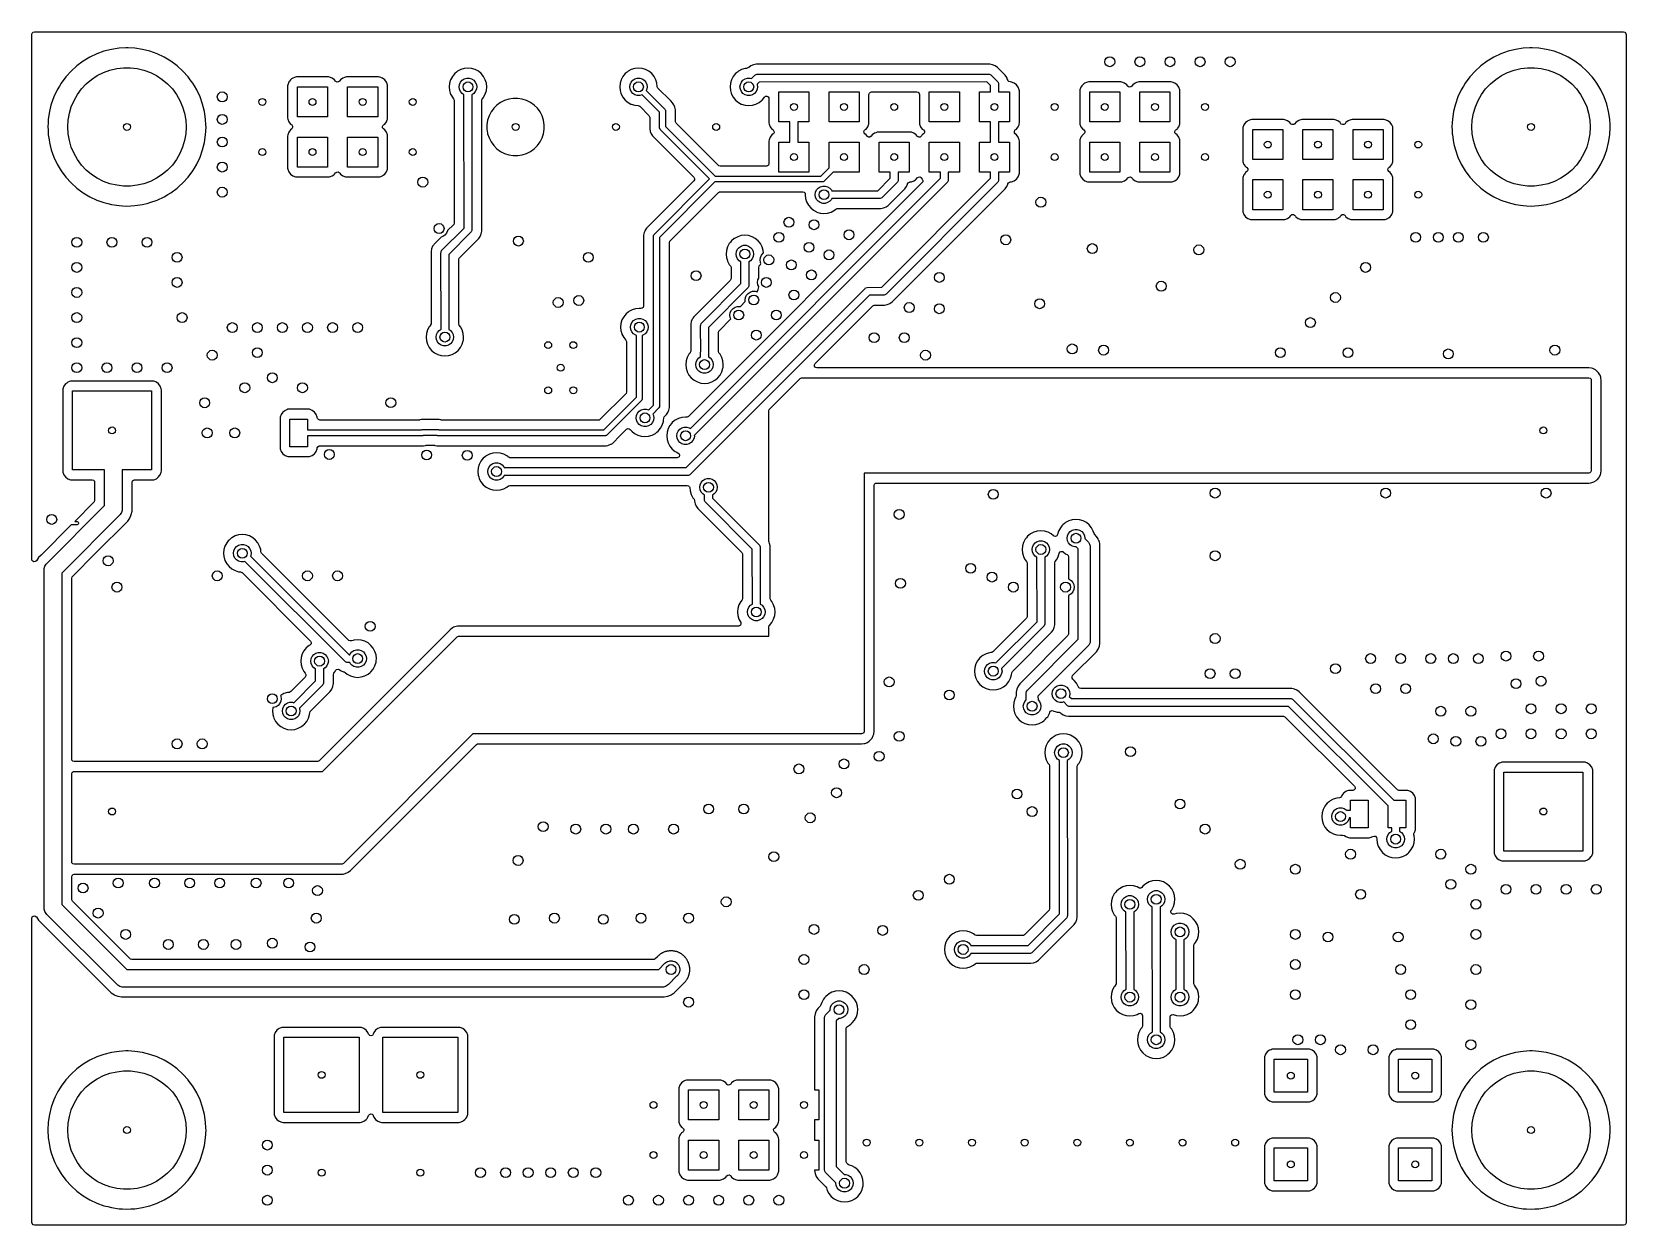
# Model space of a CAD drawing. Extents: x 0.01 to 3.19, y 0.01 to 2.39.
import ezdxf

# ---------------------------------------------------------------- set-up
doc = ezdxf.new("R2010")
doc.units = 0
doc.header["$MEASUREMENT"] = 0
doc.layers.add('BLACK', color=7, linetype='CONTINUOUS')

msp = doc.modelspace()

# ---------------------------------------------------------------- linework, layer by layer
at = {"layer": 'BLACK', "linetype": 'CONTINUOUS'}
for p, q in [((0.0104, 2.3846), (0.0112, 2.3873)), ((0.0104, 2.2), (0.0104, 2.3846)), ((0.0112, 2.3873), (0.0133, 2.3891)), ((0.0133, 2.3891), (0.0154, 2.3896)), ((0.0154, 2.3896), (3.1846, 2.3896)), ((3.1846, 2.3896), (3.1873, 2.3888)), ((3.1873, 2.3888), (3.1891, 2.3867)), ((3.1891, 2.3867), (3.1896, 2.3846)), ((3.1896, 2.3846), (3.1896, 0.0154)), ((0.1692, 2.3547), (0.1542, 2.3509)), ((0.1845, 2.3569), (0.1692, 2.3547)), ((0.1977, 2.3576), (0.1845, 2.3569)), ((0.2, 2.3577), (0.1977, 2.3576)), ((0.2022, 2.3576), (0.2, 2.3577)), ((0.2, 2.3577), (0.2, 2.3577)), ((0.2155, 2.3569), (0.2022, 2.3576)), ((0.2308, 2.3547), (0.2155, 2.3569)), ((0.2458, 2.3509), (0.2308, 2.3547)), ((2.9692, 2.3547), (2.9542, 2.3509)), ((2.9845, 2.3569), (2.9692, 2.3547)), ((2.9977, 2.3576), (2.9845, 2.3569)), ((3, 2.3577), (2.9977, 2.3576)), ((3.0022, 2.3576), (3, 2.3577)), ((3, 2.3577), (3, 2.3577)), ((3.0155, 2.3569), (3.0022, 2.3576)), ((3.0308, 2.3547), (3.0155, 2.3569)), ((3.0458, 2.3509), (3.0308, 2.3547)), ((0.1, 2.3219), (0.0885, 2.3115)), ((0.1124, 2.3311), (0.1, 2.3219)), ((0.1, 2.3219), (0.1, 2.3219)), ((0.1, 2.3219), (0.1, 2.3219)), ((0.1257, 2.3391), (0.1124, 2.3311)), ((0.1124, 2.3311), (0.1124, 2.3311)), ((0.1397, 2.3457), (0.1257, 2.3391)), ((0.1542, 2.3509), (0.1397, 2.3457)), ((0.2603, 2.3457), (0.2458, 2.3509)), ((0.2743, 2.3391), (0.2603, 2.3457)), ((0.2876, 2.3311), (0.2743, 2.3391)), ((0.3, 2.3219), (0.2876, 2.3311)), ((0.2876, 2.3311), (0.2876, 2.3311)), ((0.3115, 2.3115), (0.3, 2.3219)), ((0.3, 2.3219), (0.3, 2.3219)), ((1.4444, 2.3219), (1.4399, 2.3189)), ((1.4495, 2.324), (1.4444, 2.3219)), ((1.4548, 2.3251), (1.4495, 2.324)), ((1.4602, 2.3251), (1.4548, 2.3251)), ((1.921, 2.3251), (1.4602, 2.3251)), ((1.9263, 2.324), (1.921, 2.3251)), ((1.921, 2.3251), (1.921, 2.3251)), ((1.9313, 2.3219), (1.9263, 2.324)), ((1.9358, 2.3189), (1.9313, 2.3219)), ((2.9, 2.3219), (2.8885, 2.3115)), ((2.9124, 2.3311), (2.9, 2.3219)), ((2.9, 2.3219), (2.9, 2.3219)), ((2.9, 2.3219), (2.9, 2.3219)), ((2.9257, 2.3391), (2.9124, 2.3311)), ((2.9124, 2.3311), (2.9124, 2.3311)), ((2.9397, 2.3457), (2.9257, 2.3391)), ((2.9542, 2.3509), (2.9397, 2.3457)), ((3.0603, 2.3457), (3.0458, 2.3509)), ((3.0743, 2.3391), (3.0603, 2.3457)), ((3.0876, 2.3311), (3.0743, 2.3391)), ((3.1, 2.3219), (3.0876, 2.3311)), ((3.0876, 2.3311), (3.0876, 2.3311)), ((3.1115, 2.3115), (3.1, 2.3219)), ((3.1, 2.3219), (3.1, 2.3219)), ((0.0781, 2.3), (0.0689, 2.2876)), ((0.0788, 2.3008), (0.0781, 2.3)), ((0.0885, 2.3115), (0.0788, 2.3008)), ((0.1189, 2.2859), (0.1295, 2.2947)), ((0.1295, 2.2947), (0.1409, 2.3023)), ((0.1409, 2.3023), (0.1532, 2.3085)), ((0.1532, 2.3085), (0.1661, 2.3131)), ((0.1661, 2.3131), (0.1795, 2.3163)), ((0.1795, 2.3163), (0.1931, 2.3179)), ((0.1931, 2.3179), (0.2069, 2.3179)), ((0.2069, 2.3179), (0.2205, 2.3163)), ((0.2205, 2.3163), (0.2339, 2.3131)), ((0.2339, 2.3131), (0.2468, 2.3085)), ((0.2468, 2.3085), (0.2591, 2.3023)), ((0.2591, 2.3023), (0.2705, 2.2947)), ((0.2705, 2.2947), (0.2811, 2.2859)), ((0.3219, 2.3), (0.3115, 2.3115)), ((0.3263, 2.2941), (0.3219, 2.3)), ((0.3219, 2.3), (0.3219, 2.3)), ((0.3219, 2.3), (0.3219, 2.3)), ((0.3311, 2.2876), (0.3263, 2.2941)), ((0.5225, 2.2895), (0.5205, 2.2842)), ((0.5227, 2.2897), (0.5225, 2.2895)), ((0.5225, 2.2895), (0.5225, 2.2895)), ((0.524, 2.2915), (0.5227, 2.2897)), ((0.5259, 2.2941), (0.524, 2.2915)), ((0.5282, 2.2958), (0.5259, 2.2941)), ((0.5305, 2.2975), (0.5282, 2.2958)), ((0.534, 2.2988), (0.5305, 2.2975)), ((0.5305, 2.2975), (0.5305, 2.2975)), ((0.5305, 2.2975), (0.5305, 2.2975)), ((0.5358, 2.2995), (0.534, 2.2988)), ((0.5381, 2.2997), (0.5358, 2.2995)), ((0.6019, 2.2997), (0.5381, 2.2997)), ((0.6042, 2.2995), (0.6019, 2.2997)), ((0.6095, 2.2975), (0.6042, 2.2995)), ((0.6141, 2.2941), (0.6095, 2.2975)), ((0.616, 2.2915), (0.6141, 2.2941)), ((0.6165, 2.2909), (0.616, 2.2915)), ((0.6189, 2.2896), (0.6165, 2.2909)), ((0.6217, 2.2898), (0.6189, 2.2896)), ((0.624, 2.2915), (0.6217, 2.2898)), ((0.6259, 2.2941), (0.624, 2.2915)), ((0.6305, 2.2975), (0.6259, 2.2941)), ((0.634, 2.2988), (0.6305, 2.2975)), ((0.6305, 2.2975), (0.6305, 2.2975)), ((0.6305, 2.2975), (0.6305, 2.2975)), ((0.6358, 2.2995), (0.634, 2.2988)), ((0.6381, 2.2997), (0.6358, 2.2995)), ((0.7019, 2.2997), (0.6381, 2.2997)), ((0.7042, 2.2995), (0.7019, 2.2997)), ((0.7095, 2.2975), (0.7042, 2.2995)), ((0.7141, 2.2941), (0.7095, 2.2975)), ((0.7175, 2.2895), (0.7141, 2.2941)), ((0.7195, 2.2842), (0.7175, 2.2895)), ((0.7175, 2.2895), (0.7175, 2.2895)), ((0.7175, 2.2895), (0.7175, 2.2895)), ((0.7175, 2.2895), (0.7175, 2.2895)), ((0.8454, 2.2943), (0.8433, 2.2873)), ((0.8489, 2.3008), (0.8454, 2.2943)), ((0.851, 2.3033), (0.8489, 2.3008)), ((0.8489, 2.3008), (0.8489, 2.3008)), ((0.8536, 2.3064), (0.851, 2.3033)), ((0.8574, 2.3096), (0.8536, 2.3064)), ((0.8592, 2.3111), (0.8574, 2.3096)), ((0.8657, 2.3146), (0.8592, 2.3111)), ((0.8592, 2.3111), (0.8592, 2.3111)), ((0.8592, 2.3111), (0.8592, 2.3111)), ((0.8632, 2.2849), (0.8653, 2.2895)), ((0.8653, 2.2895), (0.8685, 2.2932)), ((0.8727, 2.3167), (0.8657, 2.3146)), ((0.8685, 2.2932), (0.8727, 2.2959)), ((0.88, 2.3174), (0.8727, 2.3167)), ((0.8727, 2.3167), (0.8727, 2.3167)), ((0.8727, 2.3167), (0.8727, 2.3167)), ((0.8727, 2.2959), (0.8775, 2.2973)), ((0.8775, 2.2973), (0.8825, 2.2973)), ((0.8873, 2.3167), (0.88, 2.3174)), ((0.88, 2.3174), (0.88, 2.3174)), ((0.8825, 2.2973), (0.8873, 2.2959)), ((0.8943, 2.3146), (0.8873, 2.3167)), ((0.8873, 2.3167), (0.8873, 2.3167)), ((0.8873, 2.3167), (0.8873, 2.3167)), ((0.8873, 2.2959), (0.8915, 2.2932)), ((0.8915, 2.2932), (0.8947, 2.2895)), ((0.9008, 2.3111), (0.8943, 2.3146)), ((0.8947, 2.2895), (0.8968, 2.2849)), ((0.9064, 2.3064), (0.9008, 2.3111)), ((0.9111, 2.3008), (0.9064, 2.3064)), ((0.9146, 2.2943), (0.9111, 2.3008)), ((0.9167, 2.2873), (0.9146, 2.2943)), ((1.1854, 2.2943), (1.1833, 2.2873)), ((1.1889, 2.3008), (1.1854, 2.2943)), ((1.191, 2.3033), (1.1889, 2.3008)), ((1.1889, 2.3008), (1.1889, 2.3008)), ((1.1936, 2.3064), (1.191, 2.3033)), ((1.1974, 2.3096), (1.1936, 2.3064)), ((1.1992, 2.3111), (1.1974, 2.3096)), ((1.2057, 2.3146), (1.1992, 2.3111)), ((1.1992, 2.3111), (1.1992, 2.3111)), ((1.1992, 2.3111), (1.1992, 2.3111)), ((1.2032, 2.2849), (1.2053, 2.2895)), ((1.2053, 2.2895), (1.2085, 2.2932)), ((1.2127, 2.3167), (1.2057, 2.3146)), ((1.2085, 2.2932), (1.2127, 2.2959)), ((1.22, 2.3174), (1.2127, 2.3167)), ((1.2127, 2.3167), (1.2127, 2.3167)), ((1.2127, 2.3167), (1.2127, 2.3167)), ((1.2127, 2.2959), (1.2175, 2.2973)), ((1.2175, 2.2973), (1.2225, 2.2973)), ((1.2273, 2.3167), (1.22, 2.3174)), ((1.22, 2.3174), (1.22, 2.3174)), ((1.2225, 2.2973), (1.2273, 2.2959)), ((1.2343, 2.3146), (1.2273, 2.3167)), ((1.2273, 2.3167), (1.2273, 2.3167)), ((1.2273, 2.3167), (1.2273, 2.3167)), ((1.2273, 2.2959), (1.2315, 2.2932)), ((1.2315, 2.2932), (1.2347, 2.2895)), ((1.2408, 2.3111), (1.2343, 2.3146)), ((1.2347, 2.2895), (1.2368, 2.2849)), ((1.2464, 2.3064), (1.2408, 2.3111)), ((1.2511, 2.3008), (1.2464, 2.3064)), ((1.2546, 2.2943), (1.2511, 2.3008)), ((1.2567, 2.2873), (1.2546, 2.2943)), ((1.4054, 2.2943), (1.4033, 2.2873)), ((1.4089, 2.3008), (1.4054, 2.2943)), ((1.411, 2.3033), (1.4089, 2.3008)), ((1.4089, 2.3008), (1.4089, 2.3008)), ((1.4136, 2.3064), (1.411, 2.3033)), ((1.4174, 2.3096), (1.4136, 2.3064)), ((1.4192, 2.3111), (1.4174, 2.3096)), ((1.4257, 2.3146), (1.4192, 2.3111)), ((1.4192, 2.3111), (1.4192, 2.3111)), ((1.4192, 2.3111), (1.4192, 2.3111)), ((1.4232, 2.2849), (1.4253, 2.2895)), ((1.4253, 2.2895), (1.4285, 2.2932)), ((1.4327, 2.3167), (1.4257, 2.3146)), ((1.4285, 2.2932), (1.4327, 2.2959)), ((1.4352, 2.3169), (1.4327, 2.3167)), ((1.4327, 2.3167), (1.4327, 2.3167)), ((1.4327, 2.3167), (1.4327, 2.3167)), ((1.4327, 2.2959), (1.4375, 2.2973)), ((1.4365, 2.3171), (1.4352, 2.3169)), ((1.437, 2.3171), (1.4365, 2.3171)), ((1.4395, 2.3185), (1.437, 2.3171)), ((1.4375, 2.2973), (1.4425, 2.2973)), ((1.4399, 2.3189), (1.4395, 2.3185)), ((1.4399, 2.3189), (1.4399, 2.3189)), ((1.4425, 2.2973), (1.4454, 2.2965)), ((1.4454, 2.2965), (1.4519, 2.3031)), ((1.4519, 2.3031), (1.4531, 2.304)), ((1.4531, 2.304), (1.456, 2.3052)), ((1.456, 2.3052), (1.9182, 2.3054)), ((1.4606, 2.2896), (1.4565, 2.2855)), ((1.9149, 2.2898), (1.4606, 2.2896)), ((1.9221, 2.2826), (1.9149, 2.2898)), ((1.9182, 2.3054), (1.9198, 2.3052)), ((1.9198, 2.3052), (1.9226, 2.304)), ((1.9226, 2.304), (1.9356, 2.2913)), ((1.9356, 2.2913), (1.9365, 2.2901)), ((1.9476, 2.3072), (1.9358, 2.3189)), ((1.9365, 2.2901), (1.9377, 2.2873)), ((1.9514, 2.3033), (1.9476, 2.3072)), ((1.9544, 2.2988), (1.9514, 2.3033)), ((1.955, 2.2975), (1.9544, 2.2988)), ((1.9555, 2.2963), (1.955, 2.2975)), ((1.9563, 2.2943), (1.9555, 2.2963)), ((1.9564, 2.2941), (1.9563, 2.2943)), ((1.9565, 2.2938), (1.9564, 2.2941)), ((1.9565, 2.2937), (1.9565, 2.2938)), ((1.9569, 2.2926), (1.9565, 2.2937)), ((1.9587, 2.2905), (1.9569, 2.2926)), ((1.9614, 2.2897), (1.9587, 2.2905)), ((1.9619, 2.2897), (1.9614, 2.2897)), ((1.9642, 2.2895), (1.9619, 2.2897)), ((1.9695, 2.2875), (1.9642, 2.2895)), ((2.1158, 2.2895), (2.1135, 2.2886)), ((2.1181, 2.2897), (2.1158, 2.2895)), ((2.1819, 2.2897), (2.1181, 2.2897)), ((2.1842, 2.2895), (2.1819, 2.2897)), ((2.1895, 2.2875), (2.1842, 2.2895)), ((2.2158, 2.2895), (2.2135, 2.2886)), ((2.2181, 2.2897), (2.2158, 2.2895)), ((2.2819, 2.2897), (2.2181, 2.2897)), ((2.2842, 2.2895), (2.2819, 2.2897)), ((2.2895, 2.2875), (2.2842, 2.2895)), ((2.8781, 2.3), (2.8689, 2.2876)), ((2.8788, 2.3008), (2.8781, 2.3)), ((2.8885, 2.3115), (2.8788, 2.3008)), ((2.9189, 2.2859), (2.9295, 2.2947)), ((2.9295, 2.2947), (2.9409, 2.3023)), ((2.9409, 2.3023), (2.9532, 2.3085)), ((2.9532, 2.3085), (2.9661, 2.3131)), ((2.9661, 2.3131), (2.9795, 2.3163)), ((2.9795, 2.3163), (2.9931, 2.3179)), ((2.9931, 2.3179), (3.0069, 2.3179)), ((3.0069, 2.3179), (3.0205, 2.3163)), ((3.0205, 2.3163), (3.0339, 2.3131)), ((3.0339, 2.3131), (3.0468, 2.3085)), ((3.0468, 2.3085), (3.0591, 2.3023)), ((3.0591, 2.3023), (3.0705, 2.2947)), ((3.0705, 2.2947), (3.0811, 2.2859)), ((3.1219, 2.3), (3.1115, 2.3115)), ((3.1263, 2.2941), (3.1219, 2.3)), ((3.1219, 2.3), (3.1219, 2.3)), ((3.1219, 2.3), (3.1219, 2.3)), ((3.1311, 2.2876), (3.1263, 2.2941)), ((0.0543, 2.2603), (0.0491, 2.2458)), ((0.0609, 2.2743), (0.0543, 2.2603)), ((0.0543, 2.2603), (0.0543, 2.2603)), ((0.0652, 2.2815), (0.0609, 2.2743)), ((0.0689, 2.2876), (0.0652, 2.2815)), ((0.0945, 2.253), (0.1013, 2.2649)), ((0.1013, 2.2649), (0.1095, 2.2759)), ((0.1095, 2.2759), (0.1189, 2.2859)), ((0.2811, 2.2859), (0.2905, 2.2759)), ((0.2905, 2.2759), (0.2987, 2.2649)), ((0.2987, 2.2649), (0.3055, 2.253)), ((0.3345, 2.2819), (0.3311, 2.2876)), ((0.3391, 2.2743), (0.3345, 2.2819)), ((0.3457, 2.2603), (0.3391, 2.2743)), ((0.3509, 2.2458), (0.3457, 2.2603)), ((0.5205, 2.2842), (0.5203, 2.2819)), ((0.5203, 2.2819), (0.5203, 2.2181)), ((0.54, 2.22), (0.54, 2.28)), ((0.54, 2.28), (0.6, 2.28)), ((0.6, 2.28), (0.6, 2.22)), ((0.64, 2.22), (0.64, 2.28)), ((0.64, 2.28), (0.7, 2.28)), ((0.7, 2.28), (0.7, 2.22)), ((0.7197, 2.2819), (0.7195, 2.2842)), ((0.7197, 2.2181), (0.7197, 2.2819)), ((0.8433, 2.2873), (0.8426, 2.28)), ((0.8426, 2.28), (0.8426, 2.28)), ((0.8426, 2.28), (0.8433, 2.2727)), ((0.8433, 2.2873), (0.8433, 2.2873)), ((0.8433, 2.2873), (0.8433, 2.2873)), ((0.8433, 2.2727), (0.8433, 2.2727)), ((0.8433, 2.2727), (0.8433, 2.2727)), ((0.8433, 2.2727), (0.8448, 2.2676)), ((0.8448, 2.2676), (0.8454, 2.2657)), ((0.8454, 2.2657), (0.8489, 2.2592)), ((0.8489, 2.2592), (0.8513, 2.2563)), ((0.8625, 2.28), (0.8632, 2.2849)), ((0.8632, 2.2751), (0.8625, 2.28)), ((0.8653, 2.2705), (0.8632, 2.2751)), ((0.8685, 2.2668), (0.8653, 2.2705)), ((0.8721, 2.2644), (0.8685, 2.2668)), ((0.8723, 1.9984), (0.8721, 2.2644)), ((0.8915, 2.2668), (0.8877, 2.2644)), ((0.8877, 2.2644), (0.8879, 1.995)), ((0.8947, 2.2705), (0.8915, 2.2668)), ((0.8968, 2.2751), (0.8947, 2.2705)), ((0.8968, 2.2849), (0.8975, 2.28)), ((0.8975, 2.28), (0.8968, 2.2751)), ((0.9087, 2.2563), (0.9101, 2.2579)), ((0.9101, 2.2579), (0.9111, 2.2592)), ((0.9111, 2.2592), (0.9146, 2.2657)), ((0.9146, 2.2657), (0.9167, 2.2727)), ((0.9174, 2.28), (0.9167, 2.2873)), ((0.9167, 2.2873), (0.9167, 2.2873)), ((0.9167, 2.2873), (0.9167, 2.2873)), ((0.9167, 2.2727), (0.9174, 2.28)), ((0.9167, 2.2727), (0.9167, 2.2727)), ((0.9174, 2.28), (0.9174, 2.28)), ((1.1833, 2.2873), (1.1826, 2.28)), ((1.1826, 2.28), (1.1826, 2.28)), ((1.1826, 2.28), (1.1833, 2.2727)), ((1.1833, 2.2873), (1.1833, 2.2873)), ((1.1833, 2.2873), (1.1833, 2.2873)), ((1.1833, 2.2727), (1.1833, 2.2727)), ((1.1833, 2.2727), (1.1833, 2.2727)), ((1.1833, 2.2727), (1.1848, 2.2676)), ((1.1848, 2.2676), (1.1854, 2.2657)), ((1.1854, 2.2657), (1.1889, 2.2592)), ((1.1889, 2.2592), (1.1936, 2.2536)), ((1.2025, 2.28), (1.2032, 2.2849)), ((1.2032, 2.2751), (1.2025, 2.28)), ((1.2053, 2.2705), (1.2032, 2.2751)), ((1.2085, 2.2668), (1.2053, 2.2705)), ((1.2127, 2.2641), (1.2085, 2.2668)), ((1.2175, 2.2627), (1.2127, 2.2641)), ((1.2225, 2.2627), (1.2175, 2.2627)), ((1.2273, 2.2641), (1.2225, 2.2627)), ((1.2275, 2.2642), (1.2273, 2.2641)), ((1.2621, 2.2297), (1.2275, 2.2642)), ((1.2368, 2.2751), (1.2357, 2.2726)), ((1.2357, 2.2726), (1.2722, 2.2362)), ((1.2368, 2.2849), (1.2375, 2.28)), ((1.2375, 2.28), (1.2368, 2.2751)), ((1.2574, 2.2805), (1.2567, 2.2873)), ((1.2567, 2.2873), (1.2567, 2.2873)), ((1.2567, 2.2873), (1.2567, 2.2873)), ((1.2574, 2.2799), (1.2574, 2.2805)), ((1.2588, 2.2774), (1.2574, 2.2799)), ((1.2843, 2.2519), (1.2588, 2.2774)), ((1.4033, 2.2873), (1.4026, 2.28)), ((1.4026, 2.28), (1.4026, 2.28)), ((1.4026, 2.28), (1.4033, 2.2727)), ((1.4033, 2.2873), (1.4033, 2.2873)), ((1.4033, 2.2873), (1.4033, 2.2873)), ((1.4033, 2.2727), (1.4033, 2.2727)), ((1.4033, 2.2727), (1.4033, 2.2727)), ((1.4033, 2.2727), (1.4048, 2.2676)), ((1.4048, 2.2676), (1.4054, 2.2657)), ((1.4054, 2.2657), (1.4089, 2.2592)), ((1.4089, 2.2592), (1.4136, 2.2536)), ((1.4225, 2.28), (1.4232, 2.2849)), ((1.4232, 2.2751), (1.4225, 2.28)), ((1.4253, 2.2705), (1.4232, 2.2751)), ((1.4285, 2.2668), (1.4253, 2.2705)), ((1.4327, 2.2641), (1.4285, 2.2668)), ((1.4375, 2.2627), (1.4327, 2.2641)), ((1.4425, 2.2627), (1.4375, 2.2627)), ((1.4473, 2.2641), (1.4425, 2.2627)), ((1.4515, 2.2668), (1.4473, 2.2641)), ((1.4547, 2.2705), (1.4515, 2.2668)), ((1.4568, 2.2751), (1.4547, 2.2705)), ((1.4565, 2.2855), (1.4568, 2.2849)), ((1.4568, 2.2849), (1.4575, 2.28)), ((1.4575, 2.28), (1.4568, 2.2751)), ((1.4664, 2.2536), (1.4711, 2.2592)), ((1.4711, 2.2592), (1.4712, 2.2594)), ((1.4711, 2.2592), (1.4711, 2.2592)), ((1.4712, 2.2594), (1.4734, 2.2612)), ((1.4734, 2.2612), (1.4761, 2.2615)), ((1.4761, 2.2615), (1.4786, 2.2603)), ((1.4786, 2.2603), (1.4801, 2.2579)), ((1.4801, 2.2579), (1.4803, 2.2566)), ((1.5, 2.21), (1.5, 2.27)), ((1.5, 2.27), (1.56, 2.27)), ((1.56, 2.27), (1.56, 2.21)), ((1.6, 2.21), (1.6, 2.27)), ((1.6, 2.27), (1.66, 2.27)), ((1.66, 2.27), (1.66, 2.21)), ((1.6797, 2.265), (1.6805, 2.2676)), ((1.6797, 2.2081), (1.6797, 2.265)), ((1.6805, 2.2676), (1.6826, 2.2695)), ((1.6826, 2.2695), (1.6847, 2.2699)), ((1.6847, 2.2699), (1.7, 2.2699)), ((1.7, 2.2699), (1.7, 2.27)), ((1.7, 2.27), (1.76, 2.27)), ((1.76, 2.27), (1.76, 2.2699)), ((1.76, 2.2699), (1.7753, 2.2699)), ((1.7753, 2.2699), (1.778, 2.2691)), ((1.778, 2.2691), (1.7798, 2.267)), ((1.7798, 2.267), (1.7803, 2.265)), ((1.7803, 2.265), (1.7803, 2.2081)), ((1.8, 2.21), (1.8, 2.27)), ((1.8, 2.27), (1.86, 2.27)), ((1.86, 2.27), (1.86, 2.21)), ((1.9, 2.21), (1.9, 2.27)), ((1.9, 2.27), (1.9221, 2.27)), ((1.9221, 2.2802), (1.9221, 2.2826)), ((1.9221, 2.28), (1.9221, 2.2802)), ((1.9221, 2.27), (1.9221, 2.28)), ((1.9377, 2.2873), (1.9378, 2.27)), ((1.9378, 2.27), (1.96, 2.27)), ((1.96, 2.27), (1.96, 2.21)), ((1.9741, 2.2841), (1.9695, 2.2875)), ((1.9775, 2.2795), (1.9741, 2.2841)), ((1.9795, 2.2742), (1.9775, 2.2795)), ((1.9797, 2.2719), (1.9795, 2.2742)), ((1.9797, 2.2081), (1.9797, 2.2719)), ((1.9797, 2.2719), (1.9797, 2.2719)), ((2.1005, 2.2742), (2.1003, 2.2719)), ((2.1003, 2.2719), (2.1003, 2.2081)), ((2.1025, 2.2795), (2.1005, 2.2742)), ((2.1029, 2.28), (2.1025, 2.2795)), ((2.1025, 2.2795), (2.1025, 2.2795)), ((2.1043, 2.2819), (2.1029, 2.28)), ((2.1059, 2.2841), (2.1043, 2.2819)), ((2.1082, 2.2858), (2.1059, 2.2841)), ((2.1105, 2.2875), (2.1082, 2.2858)), ((2.1135, 2.2886), (2.1105, 2.2875)), ((2.1105, 2.2875), (2.1105, 2.2875)), ((2.1105, 2.2875), (2.1105, 2.2875)), ((2.12, 2.21), (2.12, 2.27)), ((2.12, 2.27), (2.18, 2.27)), ((2.18, 2.27), (2.18, 2.21)), ((2.1941, 2.2841), (2.1895, 2.2875)), ((2.196, 2.2815), (2.1941, 2.2841)), ((2.1965, 2.2809), (2.196, 2.2815)), ((2.1989, 2.2796), (2.1965, 2.2809)), ((2.2017, 2.2798), (2.1989, 2.2796)), ((2.204, 2.2815), (2.2017, 2.2798)), ((2.2059, 2.2841), (2.204, 2.2815)), ((2.2105, 2.2875), (2.2059, 2.2841)), ((2.2135, 2.2886), (2.2105, 2.2875)), ((2.2105, 2.2875), (2.2105, 2.2875)), ((2.2105, 2.2875), (2.2105, 2.2875)), ((2.22, 2.21), (2.22, 2.27)), ((2.22, 2.27), (2.28, 2.27)), ((2.28, 2.27), (2.28, 2.21)), ((2.2941, 2.2841), (2.2895, 2.2875)), ((2.2975, 2.2795), (2.2941, 2.2841)), ((2.2995, 2.2742), (2.2975, 2.2795)), ((2.2997, 2.2719), (2.2995, 2.2742)), ((2.2997, 2.2081), (2.2997, 2.2719)), ((2.8543, 2.2603), (2.8491, 2.2458)), ((2.8609, 2.2743), (2.8543, 2.2603)), ((2.8543, 2.2603), (2.8543, 2.2603)), ((2.8652, 2.2815), (2.8609, 2.2743)), ((2.8689, 2.2876), (2.8652, 2.2815)), ((2.8945, 2.253), (2.9013, 2.2649)), ((2.9013, 2.2649), (2.9095, 2.2759)), ((2.9095, 2.2759), (2.9189, 2.2859)), ((3.0811, 2.2859), (3.0905, 2.2759)), ((3.0905, 2.2759), (3.0987, 2.2649)), ((3.0987, 2.2649), (3.1055, 2.253)), ((3.1391, 2.2743), (3.1311, 2.2876)), ((3.1457, 2.2603), (3.1391, 2.2743)), ((3.1509, 2.2458), (3.1457, 2.2603)), ((0.0453, 2.2308), (0.0431, 2.2158)), ((0.0485, 2.2433), (0.0453, 2.2308)), ((0.0453, 2.2308), (0.0453, 2.2308)), ((0.0491, 2.2458), (0.0485, 2.2433)), ((0.0827, 2.2137), (0.0851, 2.2272)), ((0.0851, 2.2272), (0.089, 2.2404)), ((0.089, 2.2404), (0.0945, 2.253)), ((0.3055, 2.253), (0.311, 2.2404)), ((0.311, 2.2404), (0.3149, 2.2272)), ((0.3149, 2.2272), (0.3173, 2.2137)), ((0.3547, 2.2308), (0.3509, 2.2458)), ((0.3569, 2.2155), (0.3547, 2.2308)), ((0.8513, 2.2563), (0.8524, 2.2537)), ((0.8524, 2.2537), (0.8524, 2.2532)), ((0.8524, 2.2532), (0.8524, 2.0085)), ((0.9076, 2.2532), (0.9084, 2.2558)), ((0.9076, 2.2045), (0.9076, 2.2532)), ((0.9084, 2.2558), (0.9087, 2.2563)), ((0.9262, 2.2299), (0.9221, 2.2219)), ((0.9268, 2.2308), (0.9262, 2.2299)), ((0.9314, 2.2372), (0.9268, 2.2308)), ((0.9378, 2.2436), (0.9314, 2.2372)), ((0.9451, 2.2488), (0.9378, 2.2436)), ((0.9531, 2.2529), (0.9451, 2.2488)), ((0.9451, 2.2488), (0.9451, 2.2488)), ((0.9616, 2.2557), (0.9531, 2.2529)), ((0.9705, 2.2571), (0.9616, 2.2557)), ((0.9795, 2.2571), (0.9705, 2.2571)), ((0.9884, 2.2557), (0.9795, 2.2571)), ((0.9969, 2.2529), (0.9884, 2.2557)), ((1.0049, 2.2488), (0.9969, 2.2529)), ((1.0122, 2.2436), (1.0049, 2.2488)), ((1.0186, 2.2372), (1.0122, 2.2436)), ((1.0238, 2.2299), (1.0186, 2.2372)), ((1.0279, 2.2219), (1.0238, 2.2299)), ((1.1936, 2.2536), (1.1992, 2.2489)), ((1.1992, 2.2489), (1.2051, 2.2458)), ((1.2051, 2.2458), (1.2057, 2.2454)), ((1.2057, 2.2454), (1.2127, 2.2433)), ((1.2127, 2.2433), (1.2127, 2.2433)), ((1.2127, 2.2433), (1.2127, 2.2433)), ((1.2127, 2.2433), (1.2195, 2.2426)), ((1.2195, 2.2426), (1.2221, 2.2416)), ((1.2221, 2.2416), (1.2226, 2.2412)), ((1.2226, 2.2412), (1.2409, 2.2228)), ((1.2622, 2.1973), (1.2621, 2.2297)), ((1.2722, 2.2362), (1.2729, 2.2353)), ((1.2729, 2.2353), (1.2732, 2.2345)), ((1.2732, 2.2345), (1.2738, 2.2332)), ((1.2738, 2.2332), (1.2739, 2.2007)), ((1.2879, 2.2483), (1.2843, 2.2519)), ((1.2907, 2.2441), (1.2879, 2.2483)), ((1.2926, 2.2395), (1.2907, 2.2441)), ((1.2936, 2.2345), (1.2926, 2.2395)), ((1.2936, 2.2111), (1.2936, 2.2345)), ((1.2936, 2.2345), (1.2936, 2.2345)), ((1.4136, 2.2536), (1.4192, 2.2489)), ((1.4192, 2.2489), (1.4251, 2.2458)), ((1.4251, 2.2458), (1.4257, 2.2454)), ((1.4257, 2.2454), (1.4327, 2.2433)), ((1.4327, 2.2433), (1.4327, 2.2433)), ((1.4327, 2.2433), (1.4327, 2.2433)), ((1.4327, 2.2433), (1.44, 2.2426)), ((1.44, 2.2426), (1.4473, 2.2433)), ((1.44, 2.2426), (1.44, 2.2426)), ((1.44, 2.2426), (1.44, 2.2426)), ((1.4473, 2.2433), (1.4543, 2.2454)), ((1.4473, 2.2433), (1.4473, 2.2433)), ((1.4473, 2.2433), (1.4473, 2.2433)), ((1.4543, 2.2454), (1.4608, 2.2489)), ((1.4608, 2.2489), (1.4644, 2.2519)), ((1.4608, 2.2489), (1.4608, 2.2489)), ((1.4644, 2.2519), (1.4664, 2.2536)), ((1.4803, 2.2566), (1.4803, 2.2081)), ((2.8453, 2.2308), (2.8431, 2.2158)), ((2.8485, 2.2433), (2.8453, 2.2308)), ((2.8453, 2.2308), (2.8453, 2.2308)), ((2.8491, 2.2458), (2.8485, 2.2433)), ((2.8827, 2.2137), (2.8851, 2.2272)), ((2.8851, 2.2272), (2.889, 2.2404)), ((2.889, 2.2404), (2.8945, 2.253)), ((3.1055, 2.253), (3.111, 2.2404)), ((3.111, 2.2404), (3.1149, 2.2272)), ((3.1149, 2.2272), (3.1173, 2.2137)), ((3.1547, 2.2308), (3.1509, 2.2458)), ((3.1569, 2.2155), (3.1547, 2.2308)), ((0.0104, 1.781), (0.0104, 2.2)), ((0.0427, 2.2081), (0.0423, 2.2)), ((0.0423, 2.2), (0.0426, 2.194)), ((0.0423, 2.2), (0.0423, 2.2)), ((0.0426, 2.194), (0.043, 2.1865)), ((0.0431, 2.2155), (0.0427, 2.2081)), ((0.0431, 2.2158), (0.0431, 2.2155)), ((0.0819, 2.2), (0.0827, 2.2137)), ((0.0827, 2.1863), (0.0819, 2.2)), ((0.3173, 2.2137), (0.3181, 2.2)), ((0.3181, 2.2), (0.3173, 2.1863)), ((0.3575, 2.2035), (0.3569, 2.2155)), ((0.3569, 2.1845), (0.3577, 2.1995)), ((0.3577, 2.2), (0.3575, 2.2035)), ((0.3577, 2.1995), (0.3577, 2.2)), ((0.3577, 2.2), (0.3577, 2.2)), ((0.5203, 2.2181), (0.5203, 2.2181)), ((0.5203, 2.2181), (0.5205, 2.2158)), ((0.5205, 2.2158), (0.5205, 2.2158)), ((0.5205, 2.2158), (0.5225, 2.2105)), ((0.5225, 2.2105), (0.5225, 2.2105)), ((0.5225, 2.2105), (0.5259, 2.2059)), ((0.5259, 2.1941), (0.5242, 2.1918)), ((0.5259, 2.2059), (0.5272, 2.205)), ((0.5285, 2.196), (0.5259, 2.1941)), ((0.5259, 2.1941), (0.5259, 2.1941)), ((0.5259, 2.1941), (0.5259, 2.1941)), ((0.5272, 2.205), (0.5285, 2.204)), ((0.5285, 2.204), (0.5302, 2.2017)), ((0.5291, 2.1965), (0.5285, 2.196)), ((0.5304, 2.1989), (0.5291, 2.1965)), ((0.5302, 2.2017), (0.5304, 2.1989)), ((0.6, 2.22), (0.54, 2.22)), ((0.7, 2.22), (0.64, 2.22)), ((0.7096, 2.2011), (0.7109, 2.2035)), ((0.7098, 2.1983), (0.7096, 2.2011)), ((0.7115, 2.196), (0.7098, 2.1983)), ((0.7109, 2.2035), (0.7115, 2.204)), ((0.7115, 2.204), (0.7141, 2.2059)), ((0.7141, 2.1941), (0.7115, 2.196)), ((0.7141, 2.2059), (0.7175, 2.2105)), ((0.7175, 2.1895), (0.7141, 2.1941)), ((0.7175, 2.2105), (0.7188, 2.214)), ((0.7175, 2.2105), (0.7175, 2.2105)), ((0.7175, 2.2105), (0.7175, 2.2105)), ((0.7188, 2.214), (0.7195, 2.2158)), ((0.7195, 2.2158), (0.7197, 2.2181)), ((0.9076, 1.9923), (0.9076, 2.2045)), ((0.9193, 2.2134), (0.9179, 2.2045)), ((0.9179, 2.2045), (0.9179, 2.1955)), ((0.9179, 2.1955), (0.9192, 2.1875)), ((0.9221, 2.2219), (0.9193, 2.2134)), ((1.0307, 2.2134), (1.0279, 2.2219)), ((1.0321, 2.2045), (1.0307, 2.2134)), ((1.0307, 2.1866), (1.0321, 2.1955)), ((1.0321, 2.1955), (1.0321, 2.2045)), ((1.2409, 2.2228), (1.2423, 2.2204)), ((1.2423, 2.2204), (1.2424, 2.2193)), ((1.2424, 2.2193), (1.2424, 2.1959)), ((1.2424, 2.1959), (1.2431, 2.1925)), ((1.2624, 2.1969), (1.2622, 2.1973)), ((1.2631, 2.1952), (1.2624, 2.1969)), ((1.2638, 2.1943), (1.2631, 2.1952)), ((1.3619, 2.0963), (1.2638, 2.1943)), ((1.2739, 2.2007), (1.3728, 2.102)), ((1.2937, 2.21), (1.2936, 2.2111)), ((1.2951, 2.2076), (1.2937, 2.21)), ((1.3794, 2.1233), (1.2951, 2.2076)), ((1.4803, 2.2081), (1.4803, 2.2081)), ((1.4803, 2.2081), (1.4805, 2.2058)), ((1.4805, 2.2058), (1.4805, 2.2058)), ((1.4805, 2.2058), (1.4825, 2.2005)), ((1.4825, 2.2005), (1.4825, 2.2005)), ((1.4825, 2.2005), (1.4859, 2.1959)), ((1.4859, 2.1959), (1.4859, 2.1959)), ((1.4859, 2.1959), (1.4885, 2.194)), ((1.4885, 2.194), (1.4902, 2.1917)), ((1.5222, 2.21), (1.5, 2.21)), ((1.5222, 2.17), (1.5222, 2.21)), ((1.56, 2.21), (1.5378, 2.21)), ((1.5378, 2.21), (1.5378, 2.17)), ((1.66, 2.21), (1.6, 2.21)), ((1.6709, 2.1935), (1.6715, 2.194)), ((1.6715, 2.194), (1.6741, 2.1959)), ((1.6741, 2.1959), (1.6775, 2.2005)), ((1.6775, 2.2005), (1.679, 2.2045)), ((1.6775, 2.2005), (1.6775, 2.2005)), ((1.6775, 2.2005), (1.6775, 2.2005)), ((1.679, 2.2045), (1.6795, 2.2058)), ((1.6795, 2.2058), (1.6797, 2.2081)), ((1.7803, 2.2081), (1.7803, 2.2081)), ((1.7803, 2.2081), (1.7805, 2.2058)), ((1.7805, 2.2058), (1.7805, 2.2058)), ((1.7805, 2.2058), (1.7825, 2.2005)), ((1.7825, 2.2005), (1.7825, 2.2005)), ((1.7825, 2.2005), (1.7859, 2.1959)), ((1.7859, 2.1959), (1.7859, 2.1959)), ((1.7859, 2.1959), (1.7885, 2.194)), ((1.7885, 2.194), (1.7902, 2.1917)), ((1.86, 2.21), (1.8, 2.21)), ((1.9222, 2.21), (1.9, 2.21)), ((1.9222, 2.17), (1.9222, 2.21)), ((1.96, 2.21), (1.9378, 2.21)), ((1.9378, 2.21), (1.9378, 2.17)), ((1.9709, 2.1935), (1.9715, 2.194)), ((1.9715, 2.194), (1.9741, 2.1959)), ((1.9741, 2.1959), (1.9775, 2.2005)), ((1.9775, 2.2005), (1.979, 2.2045)), ((1.9775, 2.2005), (1.9775, 2.2005)), ((1.9775, 2.2005), (1.9775, 2.2005)), ((1.979, 2.2045), (1.9795, 2.2058)), ((1.9795, 2.2058), (1.9797, 2.2081)), ((2.1003, 2.2081), (2.1003, 2.2081)), ((2.1003, 2.2081), (2.1005, 2.2058)), ((2.1005, 2.2058), (2.1005, 2.2058)), ((2.1005, 2.2058), (2.1025, 2.2005)), ((2.1025, 2.2005), (2.1025, 2.2005)), ((2.1025, 2.2005), (2.1059, 2.1959)), ((2.1059, 2.1959), (2.1059, 2.1959)), ((2.1059, 2.1959), (2.1085, 2.194)), ((2.1085, 2.194), (2.1102, 2.1917)), ((2.18, 2.21), (2.12, 2.21)), ((2.28, 2.21), (2.22, 2.21)), ((2.2909, 2.1935), (2.2915, 2.194)), ((2.2915, 2.194), (2.2941, 2.1959)), ((2.2941, 2.1959), (2.2948, 2.1969)), ((2.2948, 2.1969), (2.2975, 2.2005)), ((2.2975, 2.2005), (2.299, 2.2045)), ((2.2975, 2.2005), (2.2975, 2.2005)), ((2.2975, 2.2005), (2.2975, 2.2005)), ((2.299, 2.2045), (2.2995, 2.2058)), ((2.2995, 2.2058), (2.2997, 2.2081)), ((2.4255, 2.1992), (2.4253, 2.1969)), ((2.4253, 2.1969), (2.4253, 2.1331)), ((2.4275, 2.2045), (2.4255, 2.1992)), ((2.4309, 2.2091), (2.4275, 2.2045)), ((2.4275, 2.2045), (2.4275, 2.2045)), ((2.4336, 2.2111), (2.4309, 2.2091)), ((2.4355, 2.2125), (2.4336, 2.2111)), ((2.4385, 2.2136), (2.4355, 2.2125)), ((2.4355, 2.2125), (2.4355, 2.2125)), ((2.4355, 2.2125), (2.4355, 2.2125)), ((2.4408, 2.2145), (2.4385, 2.2136)), ((2.4431, 2.2147), (2.4408, 2.2145)), ((2.5069, 2.2147), (2.4431, 2.2147)), ((2.445, 2.135), (2.445, 2.195)), ((2.445, 2.195), (2.505, 2.195)), ((2.505, 2.195), (2.505, 2.135)), ((2.5092, 2.2145), (2.5069, 2.2147)), ((2.5145, 2.2125), (2.5092, 2.2145)), ((2.5191, 2.2091), (2.5145, 2.2125)), ((2.521, 2.2065), (2.5191, 2.2091)), ((2.5215, 2.2059), (2.521, 2.2065)), ((2.5239, 2.2046), (2.5215, 2.2059)), ((2.5267, 2.2048), (2.5239, 2.2046)), ((2.529, 2.2065), (2.5267, 2.2048)), ((2.5309, 2.2091), (2.529, 2.2065)), ((2.5355, 2.2125), (2.5309, 2.2091)), ((2.5385, 2.2136), (2.5355, 2.2125)), ((2.5355, 2.2125), (2.5355, 2.2125)), ((2.5355, 2.2125), (2.5355, 2.2125)), ((2.5408, 2.2145), (2.5385, 2.2136)), ((2.5431, 2.2147), (2.5408, 2.2145)), ((2.6069, 2.2147), (2.5431, 2.2147)), ((2.545, 2.135), (2.545, 2.195)), ((2.545, 2.195), (2.605, 2.195)), ((2.605, 2.195), (2.605, 2.135)), ((2.6092, 2.2145), (2.6069, 2.2147)), ((2.6145, 2.2125), (2.6092, 2.2145)), ((2.6191, 2.2091), (2.6145, 2.2125)), ((2.621, 2.2065), (2.6191, 2.2091)), ((2.6215, 2.2059), (2.621, 2.2065)), ((2.6239, 2.2046), (2.6215, 2.2059)), ((2.6267, 2.2048), (2.6239, 2.2046)), ((2.629, 2.2065), (2.6267, 2.2048)), ((2.6309, 2.2091), (2.629, 2.2065)), ((2.6355, 2.2125), (2.6309, 2.2091)), ((2.6385, 2.2136), (2.6355, 2.2125)), ((2.6355, 2.2125), (2.6355, 2.2125)), ((2.6355, 2.2125), (2.6355, 2.2125)), ((2.6408, 2.2145), (2.6385, 2.2136)), ((2.6431, 2.2147), (2.6408, 2.2145)), ((2.7069, 2.2147), (2.6431, 2.2147)), ((2.645, 2.135), (2.645, 2.195)), ((2.645, 2.195), (2.705, 2.195)), ((2.705, 2.195), (2.705, 2.135)), ((2.7092, 2.2145), (2.7069, 2.2147)), ((2.7145, 2.2125), (2.7092, 2.2145)), ((2.7191, 2.2091), (2.7145, 2.2125)), ((2.7225, 2.2045), (2.7191, 2.2091)), ((2.7242, 2.2), (2.7225, 2.2045)), ((2.7245, 2.1992), (2.7242, 2.2)), ((2.7247, 2.1969), (2.7245, 2.1992)), ((2.7247, 2.1331), (2.7247, 2.1969)), ((2.8427, 2.2081), (2.8423, 2.2)), ((2.8423, 2.2), (2.8426, 2.194)), ((2.8423, 2.2), (2.8423, 2.2)), ((2.8426, 2.194), (2.843, 2.1865)), ((2.8431, 2.2155), (2.8427, 2.2081)), ((2.8431, 2.2158), (2.8431, 2.2155)), ((2.8819, 2.2), (2.8827, 2.2137)), ((2.8827, 2.1863), (2.8819, 2.2)), ((3.1173, 2.2137), (3.1181, 2.2)), ((3.1181, 2.2), (3.1173, 2.1863)), ((3.1575, 2.2035), (3.1569, 2.2155)), ((3.1569, 2.1845), (3.1577, 2.1995)), ((3.1577, 2.2), (3.1575, 2.2035)), ((3.1577, 2.1995), (3.1577, 2.2)), ((3.1577, 2.2), (3.1577, 2.2)), ((0.043, 2.1865), (0.0431, 2.1845)), ((0.0431, 2.1845), (0.0431, 2.1845)), ((0.0431, 2.1845), (0.0446, 2.1742)), ((0.0446, 2.1742), (0.0453, 2.1692)), ((0.0453, 2.1692), (0.047, 2.1628)), ((0.047, 2.1628), (0.0491, 2.1542)), ((0.0851, 2.1728), (0.0827, 2.1863)), ((0.089, 2.1596), (0.0851, 2.1728)), ((0.3149, 2.1728), (0.311, 2.1596)), ((0.3173, 2.1863), (0.3149, 2.1728)), ((0.3509, 2.1542), (0.3547, 2.1692)), ((0.3547, 2.1692), (0.3569, 2.1845)), ((0.5205, 2.1842), (0.5203, 2.1819)), ((0.5203, 2.1819), (0.5203, 2.1181)), ((0.5225, 2.1895), (0.5205, 2.1842)), ((0.5227, 2.1897), (0.5225, 2.1895)), ((0.5225, 2.1895), (0.5225, 2.1895)), ((0.5242, 2.1918), (0.5227, 2.1897)), ((0.54, 2.12), (0.54, 2.18)), ((0.54, 2.18), (0.6, 2.18)), ((0.6, 2.18), (0.6, 2.12)), ((0.64, 2.12), (0.64, 2.18)), ((0.64, 2.18), (0.7, 2.18)), ((0.7, 2.18), (0.7, 2.12)), ((0.7195, 2.1842), (0.7175, 2.1895)), ((0.7175, 2.1895), (0.7175, 2.1895)), ((0.7175, 2.1895), (0.7175, 2.1895)), ((0.7175, 2.1895), (0.7175, 2.1895)), ((0.7197, 2.1819), (0.7195, 2.1842)), ((0.7197, 2.1181), (0.7197, 2.1819)), ((0.9192, 2.1875), (0.9193, 2.1866)), ((0.9193, 2.1866), (0.9221, 2.1781)), ((0.9221, 2.1781), (0.9221, 2.1781)), ((0.9221, 2.1781), (0.9262, 2.1701)), ((0.9262, 2.1701), (0.9314, 2.1628)), ((0.9314, 2.1628), (0.9378, 2.1564)), ((1.0122, 2.1564), (1.0186, 2.1628)), ((1.0186, 2.1628), (1.022, 2.1676)), ((1.022, 2.1676), (1.0238, 2.1701)), ((1.0238, 2.1701), (1.0279, 2.1781)), ((1.0279, 2.1781), (1.0307, 2.1866)), ((1.2431, 2.1925), (1.2434, 2.191)), ((1.2434, 2.191), (1.2434, 2.191)), ((1.2434, 2.191), (1.2434, 2.191)), ((1.2434, 2.191), (1.2453, 2.1863)), ((1.2453, 2.1863), (1.2481, 2.1821)), ((1.2481, 2.1821), (1.2481, 2.1821)), ((1.2481, 2.1821), (1.3305, 2.0997)), ((1.4805, 2.1742), (1.4803, 2.1719)), ((1.4803, 2.1719), (1.4803, 2.1719)), ((1.4803, 2.1719), (1.4803, 2.1471)), ((1.4825, 2.1795), (1.4805, 2.1742)), ((1.484, 2.1815), (1.4825, 2.1795)), ((1.4825, 2.1795), (1.4825, 2.1795)), ((1.4845, 2.1821), (1.484, 2.1815)), ((1.4859, 2.1841), (1.4845, 2.1821)), ((1.4885, 2.186), (1.4859, 2.1841)), ((1.4859, 2.1841), (1.4859, 2.1841)), ((1.4859, 2.1841), (1.4859, 2.1841)), ((1.4891, 2.1865), (1.4885, 2.186)), ((1.4904, 2.1889), (1.4891, 2.1865)), ((1.4902, 2.1917), (1.4904, 2.1889)), ((1.5, 2.11), (1.5, 2.17)), ((1.5, 2.17), (1.5222, 2.17)), ((1.5378, 2.17), (1.56, 2.17)), ((1.56, 2.17), (1.56, 2.11)), ((1.6, 2.1183), (1.6, 2.17)), ((1.6, 2.17), (1.66, 2.17)), ((1.66, 2.17), (1.66, 2.11)), ((1.6696, 2.1911), (1.6709, 2.1935)), ((1.6698, 2.1883), (1.6696, 2.1911)), ((1.6715, 2.186), (1.6698, 2.1883)), ((1.6741, 2.1841), (1.6715, 2.186)), ((1.676, 2.1815), (1.6741, 2.1841)), ((1.6765, 2.1809), (1.676, 2.1815)), ((1.6789, 2.1796), (1.6765, 2.1809)), ((1.6817, 2.1798), (1.6789, 2.1796)), ((1.684, 2.1815), (1.6817, 2.1798)), ((1.6859, 2.1841), (1.684, 2.1815)), ((1.6905, 2.1875), (1.6859, 2.1841)), ((1.6935, 2.1886), (1.6905, 2.1875)), ((1.6905, 2.1875), (1.6905, 2.1875)), ((1.6905, 2.1875), (1.6905, 2.1875)), ((1.6958, 2.1895), (1.6935, 2.1886)), ((1.6981, 2.1897), (1.6958, 2.1895)), ((1.7619, 2.1897), (1.6981, 2.1897)), ((1.7, 2.11), (1.7, 2.17)), ((1.7, 2.17), (1.76, 2.17)), ((1.76, 2.17), (1.76, 2.11)), ((1.7642, 2.1895), (1.7619, 2.1897)), ((1.7695, 2.1875), (1.7642, 2.1895)), ((1.7741, 2.1841), (1.7695, 2.1875)), ((1.776, 2.1815), (1.7741, 2.1841)), ((1.7765, 2.1809), (1.776, 2.1815)), ((1.7789, 2.1796), (1.7765, 2.1809)), ((1.7817, 2.1798), (1.7789, 2.1796)), ((1.784, 2.1815), (1.7817, 2.1798)), ((1.785, 2.1828), (1.784, 2.1815)), ((1.7859, 2.1841), (1.785, 2.1828)), ((1.7885, 2.186), (1.7859, 2.1841)), ((1.7859, 2.1841), (1.7859, 2.1841)), ((1.7859, 2.1841), (1.7859, 2.1841)), ((1.7891, 2.1865), (1.7885, 2.186)), ((1.7904, 2.1889), (1.7891, 2.1865)), ((1.7902, 2.1917), (1.7904, 2.1889)), ((1.8, 2.11), (1.8, 2.17)), ((1.8, 2.17), (1.86, 2.17)), ((1.86, 2.17), (1.86, 2.11)), ((1.9, 2.11), (1.9, 2.17)), ((1.9, 2.17), (1.9222, 2.17)), ((1.9378, 2.17), (1.96, 2.17)), ((1.96, 2.17), (1.96, 2.11)), ((1.9696, 2.1911), (1.9709, 2.1935)), ((1.9698, 2.1883), (1.9696, 2.1911)), ((1.9715, 2.186), (1.9698, 2.1883)), ((1.9741, 2.1841), (1.9715, 2.186)), ((1.9775, 2.1795), (1.9741, 2.1841)), ((1.9795, 2.1742), (1.9775, 2.1795)), ((1.9797, 2.1719), (1.9795, 2.1742)), ((1.9797, 2.1081), (1.9797, 2.1719)), ((2.1005, 2.1742), (2.1003, 2.1719)), ((2.1003, 2.1719), (2.1003, 2.1081)), ((2.1025, 2.1795), (2.1005, 2.1742)), ((2.104, 2.1815), (2.1025, 2.1795)), ((2.1025, 2.1795), (2.1025, 2.1795)), ((2.1045, 2.1821), (2.104, 2.1815)), ((2.1059, 2.1841), (2.1045, 2.1821)), ((2.1085, 2.186), (2.1059, 2.1841)), ((2.1059, 2.1841), (2.1059, 2.1841)), ((2.1059, 2.1841), (2.1059, 2.1841)), ((2.1091, 2.1865), (2.1085, 2.186)), ((2.1104, 2.1889), (2.1091, 2.1865)), ((2.1102, 2.1917), (2.1104, 2.1889)), ((2.12, 2.11), (2.12, 2.17)), ((2.12, 2.17), (2.18, 2.17)), ((2.18, 2.17), (2.18, 2.11)), ((2.22, 2.11), (2.22, 2.17)), ((2.22, 2.17), (2.28, 2.17)), ((2.28, 2.17), (2.28, 2.11)), ((2.2896, 2.1911), (2.2909, 2.1935)), ((2.2898, 2.1883), (2.2896, 2.1911)), ((2.2915, 2.186), (2.2898, 2.1883)), ((2.2941, 2.1841), (2.2915, 2.186)), ((2.2975, 2.1795), (2.2941, 2.1841)), ((2.2995, 2.1742), (2.2975, 2.1795)), ((2.2997, 2.1719), (2.2995, 2.1742)), ((2.2997, 2.1081), (2.2997, 2.1719)), ((2.843, 2.1865), (2.8431, 2.1845)), ((2.8431, 2.1845), (2.8431, 2.1845)), ((2.8431, 2.1845), (2.8446, 2.1742)), ((2.8446, 2.1742), (2.8453, 2.1692)), ((2.8453, 2.1692), (2.847, 2.1628)), ((2.847, 2.1628), (2.8491, 2.1542)), ((2.8851, 2.1728), (2.8827, 2.1863)), ((2.889, 2.1596), (2.8851, 2.1728)), ((3.1149, 2.1728), (3.111, 2.1596)), ((3.1173, 2.1863), (3.1149, 2.1728)), ((3.1509, 2.1542), (3.1547, 2.1692)), ((3.1547, 2.1692), (3.1569, 2.1845)), ((0.0491, 2.1542), (0.0543, 2.1397)), ((0.0543, 2.1397), (0.0609, 2.1257)), ((0.0945, 2.147), (0.089, 2.1596)), ((0.1013, 2.1351), (0.0945, 2.147)), ((0.1095, 2.1241), (0.1013, 2.1351)), ((0.2987, 2.1351), (0.2905, 2.1241)), ((0.3055, 2.147), (0.2987, 2.1351)), ((0.311, 2.1596), (0.3055, 2.147)), ((0.3391, 2.1257), (0.3457, 2.1397)), ((0.3457, 2.1397), (0.3509, 2.1542)), ((0.9378, 2.1564), (0.9451, 2.1512)), ((0.9451, 2.1512), (0.9531, 2.1471)), ((0.9531, 2.1471), (0.9531, 2.1471)), ((0.9531, 2.1471), (0.9616, 2.1443)), ((0.9616, 2.1443), (0.9616, 2.1443)), ((0.9616, 2.1443), (0.9616, 2.1443)), ((0.9616, 2.1443), (0.9705, 2.1429)), ((0.9705, 2.1429), (0.9705, 2.1429)), ((0.9705, 2.1429), (0.9795, 2.1429)), ((0.9795, 2.1429), (0.9884, 2.1443)), ((0.9795, 2.1429), (0.9795, 2.1429)), ((0.9884, 2.1443), (0.9969, 2.1471)), ((0.9969, 2.1471), (1.0049, 2.1512)), ((1.0049, 2.1512), (1.0122, 2.1564)), ((1.0049, 2.1512), (1.0049, 2.1512)), ((1.4803, 2.1471), (1.4803, 2.1268)), ((2.4253, 2.1331), (2.4253, 2.1331)), ((2.4253, 2.1331), (2.4255, 2.1308)), ((2.4255, 2.1308), (2.4255, 2.1308)), ((2.4255, 2.1308), (2.4275, 2.1255)), ((2.505, 2.135), (2.445, 2.135)), ((2.605, 2.135), (2.545, 2.135)), ((2.705, 2.135), (2.645, 2.135)), ((2.7225, 2.1255), (2.7245, 2.1308)), ((2.7245, 2.1308), (2.7247, 2.1331)), ((2.7245, 2.1308), (2.7245, 2.1308)), ((2.8491, 2.1542), (2.8543, 2.1397)), ((2.8543, 2.1397), (2.8609, 2.1257)), ((2.8945, 2.147), (2.889, 2.1596)), ((2.9013, 2.1351), (2.8945, 2.147)), ((2.9095, 2.1241), (2.9013, 2.1351)), ((3.0987, 2.1351), (3.0905, 2.1241)), ((3.1055, 2.147), (3.0987, 2.1351)), ((3.111, 2.1596), (3.1055, 2.147)), ((3.1391, 2.1257), (3.1457, 2.1397)), ((3.1457, 2.1397), (3.1509, 2.1542)), ((0.0609, 2.1257), (0.0689, 2.1124)), ((0.0689, 2.1124), (0.0781, 2.1)), ((0.0781, 2.1), (0.0885, 2.0885)), ((0.1189, 2.1141), (0.1095, 2.1241)), ((0.1295, 2.1053), (0.1189, 2.1141)), ((0.1409, 2.0977), (0.1295, 2.1053)), ((0.2705, 2.1053), (0.2591, 2.0977)), ((0.2811, 2.1141), (0.2705, 2.1053)), ((0.2905, 2.1241), (0.2811, 2.1141)), ((0.3115, 2.0885), (0.3219, 2.1)), ((0.3219, 2.1), (0.3311, 2.1124)), ((0.3219, 2.1), (0.3219, 2.1)), ((0.3219, 2.1), (0.3219, 2.1)), ((0.3311, 2.1124), (0.3345, 2.1181)), ((0.3345, 2.1181), (0.3391, 2.1257)), ((0.5203, 2.1181), (0.5203, 2.1181)), ((0.5203, 2.1181), (0.5205, 2.1158)), ((0.5205, 2.1158), (0.5205, 2.1158)), ((0.5205, 2.1158), (0.5225, 2.1105)), ((0.5225, 2.1105), (0.5225, 2.1105)), ((0.5225, 2.1105), (0.5259, 2.1059)), ((0.5259, 2.1059), (0.5305, 2.1025)), ((0.5305, 2.1025), (0.5305, 2.1025)), ((0.5305, 2.1025), (0.5358, 2.1005)), ((0.5358, 2.1005), (0.5358, 2.1005)), ((0.5358, 2.1005), (0.5381, 2.1003)), ((0.5381, 2.1003), (0.5381, 2.1003)), ((0.5381, 2.1003), (0.6019, 2.1003)), ((0.6, 2.12), (0.54, 2.12)), ((0.6019, 2.1003), (0.6042, 2.1005)), ((0.6019, 2.1003), (0.6019, 2.1003)), ((0.6042, 2.1005), (0.6095, 2.1025)), ((0.6042, 2.1005), (0.6042, 2.1005)), ((0.6095, 2.1025), (0.6126, 2.1048)), ((0.6095, 2.1025), (0.6095, 2.1025)), ((0.6095, 2.1025), (0.6095, 2.1025)), ((0.6126, 2.1048), (0.6141, 2.1059)), ((0.6141, 2.1059), (0.616, 2.1085)), ((0.6141, 2.1059), (0.6141, 2.1059)), ((0.6141, 2.1059), (0.6141, 2.1059)), ((0.616, 2.1085), (0.6183, 2.1102)), ((0.6183, 2.1102), (0.6211, 2.1104)), ((0.6211, 2.1104), (0.6235, 2.1091)), ((0.6235, 2.1091), (0.624, 2.1085)), ((0.624, 2.1085), (0.6243, 2.1081)), ((0.6243, 2.1081), (0.6259, 2.1059)), ((0.6259, 2.1059), (0.6305, 2.1025)), ((0.6305, 2.1025), (0.6305, 2.1025)), ((0.6305, 2.1025), (0.6358, 2.1005)), ((0.6358, 2.1005), (0.6358, 2.1005)), ((0.6358, 2.1005), (0.6381, 2.1003)), ((0.6381, 2.1003), (0.6381, 2.1003)), ((0.6381, 2.1003), (0.7019, 2.1003)), ((0.7, 2.12), (0.64, 2.12)), ((0.7019, 2.1003), (0.7042, 2.1005)), ((0.7019, 2.1003), (0.7019, 2.1003)), ((0.7042, 2.1005), (0.7095, 2.1025)), ((0.7042, 2.1005), (0.7042, 2.1005)), ((0.7095, 2.1025), (0.711, 2.1037)), ((0.7095, 2.1025), (0.7095, 2.1025)), ((0.7095, 2.1025), (0.7095, 2.1025)), ((0.711, 2.1037), (0.7141, 2.1059)), ((0.7141, 2.1059), (0.7158, 2.1082)), ((0.7158, 2.1082), (0.7175, 2.1105)), ((0.7175, 2.1105), (0.7195, 2.1158)), ((0.7175, 2.1105), (0.7175, 2.1105)), ((0.7175, 2.1105), (0.7175, 2.1105)), ((0.7195, 2.1158), (0.7197, 2.1181)), ((0.7195, 2.1158), (0.7195, 2.1158)), ((1.3305, 2.0997), (1.3318, 2.0973)), ((1.3728, 2.102), (1.5839, 2.1021)), ((1.3802, 2.1226), (1.3794, 2.1233)), ((1.3829, 2.1218), (1.3802, 2.1226)), ((1.4753, 2.1218), (1.3829, 2.1218)), ((1.4774, 2.1223), (1.4753, 2.1218)), ((1.4795, 2.1241), (1.4774, 2.1223)), ((1.4803, 2.1268), (1.4795, 2.1241)), ((1.56, 2.11), (1.5, 2.11)), ((1.5839, 2.1021), (1.6, 2.1183)), ((1.6083, 2.11), (1.5904, 2.092)), ((1.66, 2.11), (1.6083, 2.11)), ((1.7222, 2.11), (1.7, 2.11)), ((1.7223, 2.0976), (1.7222, 2.11)), ((1.76, 2.11), (1.7378, 2.11)), ((1.7378, 2.11), (1.7379, 2.0943)), ((1.7741, 2.0959), (1.776, 2.0985)), ((1.776, 2.0985), (1.7783, 2.1002)), ((1.7783, 2.1002), (1.7811, 2.1004)), ((1.7811, 2.1004), (1.7835, 2.0991)), ((1.7835, 2.0991), (1.784, 2.0985)), ((1.784, 2.0985), (1.7861, 2.0956)), ((1.8222, 2.11), (1.8, 2.11)), ((1.8223, 2.0976), (1.8222, 2.11)), ((1.86, 2.11), (1.8378, 2.11)), ((1.8378, 2.11), (1.8379, 2.0943)), ((1.9222, 2.11), (1.9, 2.11)), ((1.9223, 2.0976), (1.9222, 2.11)), ((1.96, 2.11), (1.9378, 2.11)), ((1.9378, 2.11), (1.9379, 2.0943)), ((1.9741, 2.0959), (1.976, 2.0985)), ((1.976, 2.0985), (1.9775, 2.1005)), ((1.9775, 2.1005), (1.9788, 2.104)), ((1.9775, 2.1005), (1.9775, 2.1005)), ((1.9775, 2.1005), (1.9775, 2.1005)), ((1.9788, 2.104), (1.9795, 2.1058)), ((1.9795, 2.1058), (1.9797, 2.1081)), ((2.1003, 2.1081), (2.1003, 2.1081)), ((2.1003, 2.1081), (2.1005, 2.1058)), ((2.1005, 2.1058), (2.1005, 2.1058)), ((2.1005, 2.1058), (2.1025, 2.1005)), ((2.1025, 2.1005), (2.1025, 2.1005)), ((2.1025, 2.1005), (2.1059, 2.0959)), ((2.18, 2.11), (2.12, 2.11)), ((2.1941, 2.0959), (2.196, 2.0985)), ((2.196, 2.0985), (2.1983, 2.1002)), ((2.1983, 2.1002), (2.2011, 2.1004)), ((2.2011, 2.1004), (2.2035, 2.0991)), ((2.2035, 2.0991), (2.204, 2.0985)), ((2.204, 2.0985), (2.2049, 2.0973)), ((2.28, 2.11), (2.22, 2.11)), ((2.2941, 2.0959), (2.296, 2.0985)), ((2.296, 2.0985), (2.2975, 2.1005)), ((2.2975, 2.1005), (2.2988, 2.104)), ((2.2975, 2.1005), (2.2975, 2.1005)), ((2.2975, 2.1005), (2.2975, 2.1005)), ((2.2988, 2.104), (2.2995, 2.1058)), ((2.2995, 2.1058), (2.2997, 2.1081)), ((2.4255, 2.0992), (2.4253, 2.0969)), ((2.4275, 2.1045), (2.4255, 2.0992)), ((2.4275, 2.1255), (2.4275, 2.1255)), ((2.4275, 2.1255), (2.4309, 2.1209)), ((2.4284, 2.1058), (2.4275, 2.1045)), ((2.4275, 2.1045), (2.4275, 2.1045)), ((2.4302, 2.1081), (2.4284, 2.1058)), ((2.4309, 2.1091), (2.4302, 2.1081)), ((2.4309, 2.1209), (2.4322, 2.12)), ((2.4335, 2.111), (2.4309, 2.1091)), ((2.4309, 2.1091), (2.4309, 2.1091)), ((2.4309, 2.1091), (2.4309, 2.1091)), ((2.4322, 2.12), (2.4335, 2.119)), ((2.4335, 2.119), (2.4352, 2.1167)), ((2.4341, 2.1115), (2.4335, 2.111)), ((2.4354, 2.1139), (2.4341, 2.1115)), ((2.4352, 2.1167), (2.4354, 2.1139)), ((2.7146, 2.1161), (2.7159, 2.1185)), ((2.7148, 2.1133), (2.7146, 2.1161)), ((2.7165, 2.111), (2.7148, 2.1133)), ((2.7159, 2.1185), (2.7165, 2.119)), ((2.7165, 2.119), (2.7191, 2.1209)), ((2.7191, 2.1091), (2.7165, 2.111)), ((2.7191, 2.1209), (2.7225, 2.1255)), ((2.7225, 2.1045), (2.7191, 2.1091)), ((2.7225, 2.1255), (2.7225, 2.1255)), ((2.7225, 2.1255), (2.7225, 2.1255)), ((2.7245, 2.0992), (2.7225, 2.1045)), ((2.7247, 2.0969), (2.7245, 2.0992)), ((2.8609, 2.1257), (2.8689, 2.1124)), ((2.8689, 2.1124), (2.8781, 2.1)), ((2.8781, 2.1), (2.8885, 2.0885)), ((2.9189, 2.1141), (2.9095, 2.1241)), ((2.9295, 2.1053), (2.9189, 2.1141)), ((2.9409, 2.0977), (2.9295, 2.1053)), ((3.0705, 2.1053), (3.0591, 2.0977)), ((3.0811, 2.1141), (3.0705, 2.1053)), ((3.0905, 2.1241), (3.0811, 2.1141)), ((3.1115, 2.0885), (3.1219, 2.1)), ((3.1219, 2.1), (3.1311, 2.1124)), ((3.1219, 2.1), (3.1219, 2.1)), ((3.1219, 2.1), (3.1219, 2.1)), ((3.1311, 2.1124), (3.1345, 2.1181)), ((3.1345, 2.1181), (3.1391, 2.1257)), ((0.0885, 2.0885), (0.1, 2.0781)), ((0.1, 2.0781), (0.1124, 2.0689)), ((0.1124, 2.0689), (0.1257, 2.0609)), ((0.1532, 2.0915), (0.1409, 2.0977)), ((0.1661, 2.0869), (0.1532, 2.0915)), ((0.1795, 2.0837), (0.1661, 2.0869)), ((0.1931, 2.0821), (0.1795, 2.0837)), ((0.2069, 2.0821), (0.1931, 2.0821)), ((0.2205, 2.0837), (0.2069, 2.0821)), ((0.2339, 2.0869), (0.2205, 2.0837)), ((0.2468, 2.0915), (0.2339, 2.0869)), ((0.2591, 2.0977), (0.2468, 2.0915)), ((0.2814, 2.0652), (0.2876, 2.0689)), ((0.2876, 2.0689), (0.3, 2.0781)), ((0.3, 2.0781), (0.3034, 2.0812)), ((0.3034, 2.0812), (0.3115, 2.0885)), ((1.3305, 2.0927), (1.2361, 1.9983)), ((1.2511, 1.9853), (1.3619, 2.0963)), ((1.3725, 2.0903), (1.2618, 1.9794)), ((1.2831, 1.9728), (1.3794, 2.0692)), ((1.7858, 2.089), (1.3197, 1.6229)), ((1.3235, 1.5987), (1.8223, 2.0976)), ((1.3316, 2.0945), (1.3305, 2.0927)), ((1.8365, 2.0899), (1.3314, 1.5846)), ((1.3318, 2.0973), (1.3316, 2.0945)), ((1.5874, 2.0904), (1.3725, 2.0903)), ((1.3794, 2.0692), (1.3818, 2.0705)), ((1.3818, 2.0705), (1.3829, 2.0706)), ((1.3829, 2.0706), (1.5477, 2.0706)), ((1.5477, 2.0706), (1.5504, 2.0698)), ((1.5504, 2.0698), (1.5522, 2.0677)), ((1.5522, 2.0677), (1.5526, 2.0652)), ((1.5725, 2.065), (1.5732, 2.0699)), ((1.5732, 2.0699), (1.5753, 2.0745)), ((1.5753, 2.0745), (1.5785, 2.0782)), ((1.5785, 2.0782), (1.5827, 2.0809)), ((1.5827, 2.0809), (1.5875, 2.0823)), ((1.5883, 2.0908), (1.5874, 2.0904)), ((1.5875, 2.0823), (1.5925, 2.0823)), ((1.5895, 2.0913), (1.5883, 2.0908)), ((1.5904, 2.092), (1.5895, 2.0913)), ((1.5925, 2.0823), (1.5973, 2.0809)), ((1.5973, 2.0809), (1.6015, 2.0782)), ((1.6015, 2.0782), (1.6047, 2.0745)), ((1.6047, 2.0745), (1.6055, 2.0727)), ((1.6055, 2.0727), (1.6977, 2.0729)), ((1.6977, 2.0729), (1.7223, 2.0976)), ((1.7052, 1.8804), (1.9223, 2.0976)), ((1.7365, 2.0899), (1.7063, 2.0594)), ((1.9365, 2.0899), (1.7138, 1.8669)), ((1.7183, 2.0436), (1.7514, 2.0767)), ((1.7258, 1.8511), (1.9514, 2.0767)), ((1.7377, 2.0927), (1.7365, 2.0899)), ((1.7379, 2.0943), (1.7377, 2.0927)), ((1.7514, 2.0767), (1.7544, 2.0812)), ((1.7544, 2.0812), (1.7565, 2.0862)), ((1.7565, 2.0862), (1.7565, 2.0863)), ((1.7565, 2.0863), (1.7566, 2.0863)), ((1.7566, 2.0864), (1.7578, 2.0888)), ((1.7566, 2.0863), (1.7566, 2.0864)), ((1.7566, 2.0864), (1.7566, 2.0864)), ((1.7578, 2.0888), (1.7603, 2.0902)), ((1.7603, 2.0902), (1.7614, 2.0903)), ((1.7614, 2.0903), (1.7619, 2.0903)), ((1.7619, 2.0903), (1.7642, 2.0905)), ((1.7619, 2.0903), (1.7619, 2.0903)), ((1.7642, 2.0905), (1.7695, 2.0925)), ((1.7642, 2.0905), (1.7642, 2.0905)), ((1.7695, 2.0925), (1.7722, 2.0945)), ((1.7695, 2.0925), (1.7695, 2.0925)), ((1.7695, 2.0925), (1.7695, 2.0925)), ((1.7722, 2.0945), (1.7741, 2.0959)), ((1.7741, 2.0959), (1.7741, 2.0959)), ((1.7741, 2.0959), (1.7741, 2.0959)), ((1.7869, 2.0908), (1.7858, 2.089)), ((1.7861, 2.0956), (1.7861, 2.0956)), ((1.7861, 2.0956), (1.7871, 2.0936)), ((1.7871, 2.0936), (1.7869, 2.0908)), ((1.8377, 2.0927), (1.8365, 2.0899)), ((1.8379, 2.0943), (1.8377, 2.0927)), ((1.9377, 2.0927), (1.9365, 2.0899)), ((1.9379, 2.0943), (1.9377, 2.0927)), ((1.9514, 2.0767), (1.9544, 2.0812)), ((1.9544, 2.0812), (1.9565, 2.0862)), ((1.9565, 2.0862), (1.9565, 2.0863)), ((1.9565, 2.0863), (1.9566, 2.0863)), ((1.9566, 2.0864), (1.9578, 2.0888)), ((1.9566, 2.0863), (1.9566, 2.0864)), ((1.9566, 2.0864), (1.9566, 2.0864)), ((1.9578, 2.0888), (1.9603, 2.0902)), ((1.9603, 2.0902), (1.9614, 2.0903)), ((1.9614, 2.0903), (1.9619, 2.0903)), ((1.9619, 2.0903), (1.9642, 2.0905)), ((1.9619, 2.0903), (1.9619, 2.0903)), ((1.9642, 2.0905), (1.9695, 2.0925)), ((1.9642, 2.0905), (1.9642, 2.0905)), ((1.9695, 2.0925), (1.9722, 2.0945)), ((1.9695, 2.0925), (1.9695, 2.0925)), ((1.9695, 2.0925), (1.9695, 2.0925)), ((1.9722, 2.0945), (1.9741, 2.0959)), ((2.1059, 2.0959), (2.1105, 2.0925)), ((2.1105, 2.0925), (2.1105, 2.0925)), ((2.1105, 2.0925), (2.1158, 2.0905)), ((2.1158, 2.0905), (2.1158, 2.0905)), ((2.1158, 2.0905), (2.1181, 2.0903)), ((2.1181, 2.0903), (2.1181, 2.0903)), ((2.1181, 2.0903), (2.1819, 2.0903)), ((2.1819, 2.0903), (2.1842, 2.0905)), ((2.1819, 2.0903), (2.1819, 2.0903)), ((2.1842, 2.0905), (2.1895, 2.0925)), ((2.1842, 2.0905), (2.1842, 2.0905)), ((2.1895, 2.0925), (2.1922, 2.0945)), ((2.1895, 2.0925), (2.1895, 2.0925)), ((2.1895, 2.0925), (2.1895, 2.0925)), ((2.1922, 2.0945), (2.1941, 2.0959)), ((2.1941, 2.0959), (2.1941, 2.0959)), ((2.1941, 2.0959), (2.1941, 2.0959)), ((2.2049, 2.0973), (2.2059, 2.0959)), ((2.2059, 2.0959), (2.2105, 2.0925)), ((2.2105, 2.0925), (2.2105, 2.0925)), ((2.2105, 2.0925), (2.2158, 2.0905)), ((2.2158, 2.0905), (2.2158, 2.0905)), ((2.2158, 2.0905), (2.2181, 2.0903)), ((2.2181, 2.0903), (2.2181, 2.0903)), ((2.2181, 2.0903), (2.2819, 2.0903)), ((2.2819, 2.0903), (2.2842, 2.0905)), ((2.2819, 2.0903), (2.2819, 2.0903)), ((2.2842, 2.0905), (2.2895, 2.0925)), ((2.2842, 2.0905), (2.2842, 2.0905)), ((2.2895, 2.0925), (2.2922, 2.0945)), ((2.2895, 2.0925), (2.2895, 2.0925)), ((2.2895, 2.0925), (2.2895, 2.0925)), ((2.2922, 2.0945), (2.2941, 2.0959)), ((2.4253, 2.0969), (2.4253, 2.0331)), ((2.445, 2.035), (2.445, 2.095)), ((2.445, 2.095), (2.505, 2.095)), ((2.505, 2.095), (2.505, 2.035)), ((2.545, 2.035), (2.545, 2.095)), ((2.545, 2.095), (2.605, 2.095)), ((2.605, 2.095), (2.605, 2.035)), ((2.645, 2.035), (2.645, 2.095)), ((2.645, 2.095), (2.705, 2.095)), ((2.705, 2.095), (2.705, 2.035)), ((2.7247, 2.0331), (2.7247, 2.0969)), ((2.8885, 2.0885), (2.9, 2.0781)), ((2.9, 2.0781), (2.9124, 2.0689)), ((2.9124, 2.0689), (2.9257, 2.0609)), ((2.9532, 2.0915), (2.9409, 2.0977)), ((2.9661, 2.0869), (2.9532, 2.0915)), ((2.9795, 2.0837), (2.9661, 2.0869)), ((2.9931, 2.0821), (2.9795, 2.0837)), ((3.0069, 2.0821), (2.9931, 2.0821)), ((3.0205, 2.0837), (3.0069, 2.0821)), ((3.0339, 2.0869), (3.0205, 2.0837)), ((3.0468, 2.0915), (3.0339, 2.0869)), ((3.0591, 2.0977), (3.0468, 2.0915)), ((3.0814, 2.0652), (3.0876, 2.0689)), ((3.0876, 2.0689), (3.1, 2.0781)), ((3.1, 2.0781), (3.1034, 2.0812)), ((3.1034, 2.0812), (3.1115, 2.0885)), ((0.1257, 2.0609), (0.1397, 2.0543)), ((0.1397, 2.0543), (0.1542, 2.0491)), ((0.1542, 2.0491), (0.1617, 2.0472)), ((0.1617, 2.0472), (0.1692, 2.0453)), ((0.1692, 2.0453), (0.1692, 2.0453)), ((0.1692, 2.0453), (0.1692, 2.0453)), ((0.1692, 2.0453), (0.1845, 2.0431)), ((0.1845, 2.0431), (0.1845, 2.0431)), ((0.1845, 2.0431), (0.1845, 2.0431)), ((0.1845, 2.0431), (0.1912, 2.0427)), ((0.1912, 2.0427), (0.2, 2.0423)), ((0.2, 2.0423), (0.2077, 2.0427)), ((0.2, 2.0423), (0.2, 2.0423)), ((0.2, 2.0423), (0.2, 2.0423)), ((0.2077, 2.0427), (0.2155, 2.0431)), ((0.2155, 2.0431), (0.2308, 2.0453)), ((0.2155, 2.0431), (0.2155, 2.0431)), ((0.2155, 2.0431), (0.2155, 2.0431)), ((0.2308, 2.0453), (0.242, 2.0482)), ((0.2308, 2.0453), (0.2308, 2.0453)), ((0.242, 2.0482), (0.2458, 2.0491)), ((0.2458, 2.0491), (0.2603, 2.0543)), ((0.2603, 2.0543), (0.2743, 2.0609)), ((0.2603, 2.0543), (0.2603, 2.0543)), ((0.2743, 2.0609), (0.2814, 2.0652)), ((1.5526, 2.0652), (1.5526, 2.065)), ((1.5526, 2.065), (1.5526, 2.065)), ((1.5526, 2.065), (1.5533, 2.0577)), ((1.5533, 2.0577), (1.5554, 2.0507)), ((1.5554, 2.0507), (1.5589, 2.0442)), ((1.5589, 2.0442), (1.5636, 2.0386)), ((1.5636, 2.0386), (1.5692, 2.0339)), ((1.5732, 2.0601), (1.5725, 2.065)), ((1.5753, 2.0555), (1.5732, 2.0601)), ((1.5785, 2.0518), (1.5753, 2.0555)), ((1.5827, 2.0491), (1.5785, 2.0518)), ((1.5875, 2.0477), (1.5827, 2.0491)), ((1.5925, 2.0477), (1.5875, 2.0477)), ((1.5973, 2.0491), (1.5925, 2.0477)), ((1.6015, 2.0518), (1.5973, 2.0491)), ((1.6047, 2.0555), (1.6015, 2.0518)), ((1.6055, 2.0571), (1.6047, 2.0555)), ((1.7023, 2.0573), (1.6055, 2.0571)), ((1.6108, 2.0339), (1.6137, 2.0363)), ((1.6137, 2.0363), (1.6163, 2.0374)), ((1.6163, 2.0374), (1.6168, 2.0374)), ((1.6168, 2.0374), (1.7035, 2.0374)), ((1.7051, 2.0585), (1.7023, 2.0573)), ((1.7035, 2.0374), (1.7088, 2.0385)), ((1.7063, 2.0594), (1.7051, 2.0585)), ((1.7088, 2.0385), (1.7106, 2.0392)), ((1.7088, 2.0385), (1.7088, 2.0385)), ((1.7106, 2.0392), (1.7138, 2.0406)), ((1.7138, 2.0406), (1.7183, 2.0436)), ((2.505, 2.035), (2.445, 2.035)), ((2.605, 2.035), (2.545, 2.035)), ((2.705, 2.035), (2.645, 2.035)), ((2.9257, 2.0609), (2.9397, 2.0543)), ((2.9397, 2.0543), (2.9542, 2.0491)), ((2.9542, 2.0491), (2.9617, 2.0472)), ((2.9617, 2.0472), (2.9692, 2.0453)), ((2.9692, 2.0453), (2.9692, 2.0453)), ((2.9692, 2.0453), (2.9692, 2.0453)), ((2.9692, 2.0453), (2.9845, 2.0431)), ((2.9845, 2.0431), (2.9845, 2.0431)), ((2.9845, 2.0431), (2.9845, 2.0431)), ((2.9845, 2.0431), (2.9912, 2.0427)), ((2.9912, 2.0427), (3, 2.0423)), ((3, 2.0423), (3.0077, 2.0427)), ((3, 2.0423), (3, 2.0423)), ((3, 2.0423), (3, 2.0423)), ((3.0077, 2.0427), (3.0155, 2.0431)), ((3.0155, 2.0431), (3.0308, 2.0453)), ((3.0155, 2.0431), (3.0155, 2.0431)), ((3.0155, 2.0431), (3.0155, 2.0431)), ((3.0308, 2.0453), (3.042, 2.0482)), ((3.0308, 2.0453), (3.0308, 2.0453)), ((3.042, 2.0482), (3.0458, 2.0491)), ((3.0458, 2.0491), (3.0603, 2.0543)), ((3.0603, 2.0543), (3.0743, 2.0609)), ((3.0603, 2.0543), (3.0603, 2.0543)), ((3.0743, 2.0609), (3.0814, 2.0652)), ((0.851, 2.005), (0.8394, 1.9934)), ((0.8516, 2.0058), (0.851, 2.005)), ((0.8524, 2.0085), (0.8516, 2.0058)), ((1.5692, 2.0339), (1.5751, 2.0308)), ((1.5751, 2.0308), (1.5757, 2.0304)), ((1.5757, 2.0304), (1.5827, 2.0283)), ((1.5827, 2.0283), (1.5827, 2.0283)), ((1.5827, 2.0283), (1.5827, 2.0283)), ((1.5827, 2.0283), (1.59, 2.0276)), ((1.59, 2.0276), (1.5973, 2.0283)), ((1.59, 2.0276), (1.59, 2.0276)), ((1.59, 2.0276), (1.59, 2.0276)), ((1.5973, 2.0283), (1.6043, 2.0304)), ((1.5973, 2.0283), (1.5973, 2.0283)), ((1.5973, 2.0283), (1.5973, 2.0283)), ((1.6043, 2.0304), (1.6108, 2.0339)), ((2.4253, 2.0331), (2.4253, 2.0331)), ((2.4253, 2.0331), (2.4255, 2.0308)), ((2.4255, 2.0308), (2.4255, 2.0308)), ((2.4255, 2.0308), (2.4275, 2.0255)), ((2.4275, 2.0255), (2.4275, 2.0255)), ((2.4275, 2.0255), (2.4309, 2.0209)), ((2.4309, 2.0209), (2.4355, 2.0175)), ((2.4355, 2.0175), (2.4355, 2.0175)), ((2.4355, 2.0175), (2.4408, 2.0155)), ((2.4408, 2.0155), (2.4408, 2.0155)), ((2.4408, 2.0155), (2.4431, 2.0153)), ((2.4431, 2.0153), (2.4431, 2.0153)), ((2.4431, 2.0153), (2.5069, 2.0153)), ((2.5069, 2.0153), (2.5092, 2.0155)), ((2.5069, 2.0153), (2.5069, 2.0153)), ((2.5092, 2.0155), (2.5145, 2.0175)), ((2.5092, 2.0155), (2.5092, 2.0155)), ((2.5145, 2.0175), (2.5168, 2.0192)), ((2.5145, 2.0175), (2.5145, 2.0175)), ((2.5145, 2.0175), (2.5145, 2.0175)), ((2.5168, 2.0192), (2.5191, 2.0209)), ((2.5191, 2.0209), (2.521, 2.0235)), ((2.5191, 2.0209), (2.5191, 2.0209)), ((2.5191, 2.0209), (2.5191, 2.0209)), ((2.521, 2.0235), (2.5233, 2.0252)), ((2.5233, 2.0252), (2.5261, 2.0254)), ((2.5261, 2.0254), (2.5285, 2.0241)), ((2.5285, 2.0241), (2.529, 2.0235)), ((2.529, 2.0235), (2.53, 2.0222)), ((2.53, 2.0222), (2.5309, 2.0209)), ((2.5309, 2.0209), (2.5355, 2.0175)), ((2.5355, 2.0175), (2.5355, 2.0175)), ((2.5355, 2.0175), (2.5408, 2.0155)), ((2.5408, 2.0155), (2.5408, 2.0155)), ((2.5408, 2.0155), (2.5431, 2.0153)), ((2.5431, 2.0153), (2.5431, 2.0153)), ((2.5431, 2.0153), (2.6069, 2.0153)), ((2.6069, 2.0153), (2.6092, 2.0155)), ((2.6069, 2.0153), (2.6069, 2.0153)), ((2.6092, 2.0155), (2.6145, 2.0175)), ((2.6092, 2.0155), (2.6092, 2.0155)), ((2.6145, 2.0175), (2.6168, 2.0192)), ((2.6145, 2.0175), (2.6145, 2.0175)), ((2.6145, 2.0175), (2.6145, 2.0175)), ((2.6168, 2.0192), (2.6191, 2.0209)), ((2.6191, 2.0209), (2.621, 2.0235)), ((2.6191, 2.0209), (2.6191, 2.0209)), ((2.6191, 2.0209), (2.6191, 2.0209)), ((2.621, 2.0235), (2.6233, 2.0252)), ((2.6233, 2.0252), (2.6261, 2.0254)), ((2.6261, 2.0254), (2.6285, 2.0241)), ((2.6285, 2.0241), (2.629, 2.0235)), ((2.629, 2.0235), (2.63, 2.0222)), ((2.63, 2.0222), (2.6309, 2.0209)), ((2.6309, 2.0209), (2.6355, 2.0175)), ((2.6355, 2.0175), (2.6355, 2.0175)), ((2.6355, 2.0175), (2.6408, 2.0155)), ((2.6408, 2.0155), (2.6408, 2.0155)), ((2.6408, 2.0155), (2.6431, 2.0153)), ((2.6431, 2.0153), (2.6431, 2.0153)), ((2.6431, 2.0153), (2.7069, 2.0153)), ((2.7069, 2.0153), (2.7092, 2.0155)), ((2.7069, 2.0153), (2.7069, 2.0153)), ((2.7092, 2.0155), (2.7145, 2.0175)), ((2.7092, 2.0155), (2.7092, 2.0155)), ((2.7145, 2.0175), (2.716, 2.0187)), ((2.7145, 2.0175), (2.7145, 2.0175)), ((2.7145, 2.0175), (2.7145, 2.0175)), ((2.716, 2.0187), (2.7191, 2.0209)), ((2.7191, 2.0209), (2.7208, 2.0232)), ((2.7208, 2.0232), (2.7225, 2.0255)), ((2.7225, 2.0255), (2.7245, 2.0308)), ((2.7225, 2.0255), (2.7225, 2.0255)), ((2.7225, 2.0255), (2.7225, 2.0255)), ((2.7245, 2.0308), (2.7247, 2.0331)), ((2.7245, 2.0308), (2.7245, 2.0308)), ((0.8266, 1.9806), (0.8126, 1.9666)), ((0.8298, 1.9816), (0.8266, 1.9806)), ((0.8275, 1.9534), (0.8723, 1.9984)), ((0.834, 1.9843), (0.8298, 1.9816)), ((0.8372, 1.988), (0.834, 1.9843)), ((0.8393, 1.9926), (0.8372, 1.988)), ((0.8394, 1.9934), (0.8393, 1.9926)), ((0.8865, 1.9906), (0.8417, 1.9456)), ((0.863, 1.939), (0.9014, 1.9774)), ((0.8877, 1.9935), (0.8865, 1.9906)), ((0.8879, 1.995), (0.8877, 1.9935)), ((0.9014, 1.9774), (0.9044, 1.9819)), ((0.9014, 1.9774), (0.9014, 1.9774)), ((0.9044, 1.9819), (0.9065, 1.987)), ((0.9065, 1.987), (0.907, 1.9895)), ((0.907, 1.9895), (0.9076, 1.9923)), ((1.2314, 1.9895), (1.2304, 1.9845)), ((1.2304, 1.9845), (1.2304, 1.8429)), ((1.2325, 1.9923), (1.2314, 1.9895)), ((1.2314, 1.9895), (1.2314, 1.9895)), ((1.2333, 1.9941), (1.2325, 1.9923)), ((1.2361, 1.9983), (1.2333, 1.9941)), ((1.2361, 1.9983), (1.2361, 1.9983)), ((1.2501, 1.982), (1.2502, 1.9832)), ((1.2502, 1.6455), (1.2501, 1.982)), ((1.2502, 1.9832), (1.251, 1.985)), ((1.251, 1.985), (1.2511, 1.9853)), ((1.2618, 1.9794), (1.2619, 1.643)), ((1.2816, 1.9693), (1.2824, 1.972)), ((1.2824, 1.972), (1.2831, 1.9728)), ((1.4057, 1.9731), (1.4031, 1.9699)), ((1.411, 1.9774), (1.4057, 1.9731)), ((1.4114, 1.9778), (1.411, 1.9774)), ((1.4179, 1.9812), (1.4114, 1.9778)), ((1.4114, 1.9778), (1.4114, 1.9778)), ((1.4114, 1.9778), (1.4114, 1.9778)), ((1.4249, 1.9833), (1.4179, 1.9812)), ((1.4322, 1.9841), (1.4249, 1.9833)), ((1.4249, 1.9833), (1.4249, 1.9833)), ((1.4249, 1.9833), (1.4249, 1.9833)), ((1.4395, 1.9833), (1.4322, 1.9841)), ((1.4322, 1.9841), (1.4322, 1.9841)), ((1.4465, 1.9812), (1.4395, 1.9833)), ((1.4395, 1.9833), (1.4395, 1.9833)), ((1.4395, 1.9833), (1.4395, 1.9833)), ((1.453, 1.9778), (1.4465, 1.9812)), ((1.4586, 1.9731), (1.453, 1.9778)), ((1.4633, 1.9674), (1.4586, 1.9731)), ((0.8075, 1.957), (0.8064, 1.9517)), ((0.8064, 1.9517), (0.8064, 1.8078)), ((0.8096, 1.9621), (0.8075, 1.957)), ((0.8075, 1.957), (0.8075, 1.957)), ((0.8117, 1.9652), (0.8096, 1.9621)), ((0.8126, 1.9666), (0.8117, 1.9652)), ((0.8117, 1.9652), (0.8117, 1.9652)), ((0.8126, 1.9666), (0.8126, 1.9666)), ((0.8261, 1.949), (0.8263, 1.9505)), ((0.8263, 1.7966), (0.8261, 1.949)), ((0.8263, 1.9505), (0.8275, 1.9534)), ((0.8417, 1.9456), (0.8419, 1.7966)), ((1.2816, 1.7262), (1.2816, 1.9693)), ((1.3955, 1.954), (1.3948, 1.9467)), ((1.3948, 1.9467), (1.3948, 1.9467)), ((1.3948, 1.9467), (1.3955, 1.9394)), ((1.3976, 1.961), (1.3955, 1.954)), ((1.3955, 1.954), (1.3955, 1.954)), ((1.3955, 1.954), (1.3955, 1.954)), ((1.3955, 1.9394), (1.3955, 1.9394)), ((1.3955, 1.9394), (1.3955, 1.9394)), ((1.3955, 1.9394), (1.3967, 1.9355)), ((1.4011, 1.9674), (1.3976, 1.961)), ((1.4031, 1.9699), (1.4011, 1.9674)), ((1.4011, 1.9674), (1.4011, 1.9674)), ((1.4147, 1.9467), (1.4154, 1.9516)), ((1.4154, 1.9417), (1.4147, 1.9467)), ((1.4154, 1.9516), (1.4174, 1.9561)), ((1.4174, 1.9372), (1.4154, 1.9417)), ((1.4174, 1.9561), (1.4207, 1.9599)), ((1.4207, 1.9599), (1.4249, 1.9626)), ((1.4249, 1.9626), (1.4297, 1.964)), ((1.4297, 1.964), (1.4347, 1.964)), ((1.4347, 1.964), (1.4395, 1.9626)), ((1.4395, 1.9626), (1.4437, 1.9599)), ((1.4437, 1.9599), (1.4469, 1.9561)), ((1.4469, 1.9561), (1.449, 1.9516)), ((1.449, 1.9417), (1.4469, 1.9372)), ((1.449, 1.9516), (1.4497, 1.9467)), ((1.4497, 1.9467), (1.449, 1.9417)), ((1.4625, 1.935), (1.4632, 1.9399)), ((1.4632, 1.9399), (1.4653, 1.9445)), ((1.4667, 1.961), (1.4633, 1.9674)), ((1.4653, 1.9445), (1.4685, 1.9482)), ((1.4689, 1.954), (1.4667, 1.961)), ((1.4685, 1.9482), (1.4694, 1.9488)), ((1.4694, 1.9488), (1.4689, 1.954)), ((0.8616, 1.9355), (0.8624, 1.9382)), ((0.8616, 1.8078), (0.8616, 1.9355)), ((0.8624, 1.9382), (0.863, 1.939)), ((1.3967, 1.9355), (1.3976, 1.9323)), ((1.3976, 1.9323), (1.4011, 1.9259)), ((1.4011, 1.9259), (1.4035, 1.923)), ((1.4035, 1.923), (1.4046, 1.9204)), ((1.4046, 1.9204), (1.4046, 1.9198)), ((1.4046, 1.9198), (1.4046, 1.8977)), ((1.4207, 1.9334), (1.4174, 1.9372)), ((1.4243, 1.9311), (1.4207, 1.9334)), ((1.4245, 1.8876), (1.4243, 1.9311)), ((1.4437, 1.9334), (1.4399, 1.931)), ((1.4399, 1.931), (1.4401, 1.8842)), ((1.4469, 1.9372), (1.4437, 1.9334)), ((1.4598, 1.9198), (1.4606, 1.9225)), ((1.4598, 1.8984), (1.4598, 1.9198)), ((1.4606, 1.9225), (1.4609, 1.923)), ((1.4609, 1.923), (1.4633, 1.9259)), ((1.4632, 1.9301), (1.4625, 1.935)), ((1.4643, 1.9277), (1.4632, 1.9301)), ((1.4633, 1.9259), (1.4643, 1.9277)), ((1.4633, 1.9259), (1.4633, 1.9259)), ((1.3149, 1.5209), (1.6719, 1.8781)), ((1.4032, 1.8942), (1.3304, 1.8214)), ((1.3453, 1.8082), (1.4245, 1.8876)), ((1.4387, 1.8798), (1.3595, 1.8004)), ((1.4038, 1.895), (1.4032, 1.8942)), ((1.4046, 1.8977), (1.4038, 1.895)), ((1.4399, 1.8826), (1.4387, 1.8798)), ((1.4401, 1.8842), (1.4399, 1.8826)), ((1.4566, 1.8711), (1.4587, 1.8761)), ((1.4575, 1.89), (1.4582, 1.8949)), ((1.4582, 1.8851), (1.4575, 1.89)), ((1.4582, 1.8949), (1.4598, 1.8984)), ((1.4598, 1.8816), (1.4582, 1.8851)), ((1.4587, 1.8761), (1.4598, 1.8815)), ((1.4598, 1.8815), (1.4598, 1.8816)), ((1.6719, 1.8781), (1.6731, 1.879)), ((1.6731, 1.879), (1.676, 1.8802)), ((1.676, 1.8802), (1.7052, 1.8804)), ((1.6806, 1.8646), (1.3236, 1.5074)), ((1.4234, 1.8421), (1.433, 1.8518)), ((1.4325, 1.855), (1.4332, 1.8599)), ((1.433, 1.8518), (1.4325, 1.855)), ((1.4332, 1.8599), (1.4353, 1.8644)), ((1.4353, 1.8644), (1.4386, 1.8682)), ((1.4386, 1.8682), (1.4427, 1.8709)), ((1.4427, 1.8709), (1.4475, 1.8723)), ((1.4475, 1.8723), (1.4525, 1.8723)), ((1.4525, 1.8723), (1.4566, 1.8711)), ((1.4566, 1.8711), (1.4566, 1.8711)), ((1.7098, 1.8648), (1.6806, 1.8646)), ((1.6875, 1.8435), (1.6899, 1.8448)), ((1.6899, 1.8448), (1.691, 1.8449)), ((1.691, 1.8449), (1.711, 1.8449)), ((1.7126, 1.866), (1.7098, 1.8648)), ((1.711, 1.8449), (1.7163, 1.846)), ((1.7138, 1.8669), (1.7126, 1.866)), ((1.7163, 1.846), (1.7181, 1.8467)), ((1.7163, 1.846), (1.7163, 1.846)), ((1.7181, 1.8467), (1.7213, 1.8481)), ((1.7213, 1.8481), (1.7258, 1.8511)), ((1.1872, 1.8152), (1.1851, 1.8082)), ((1.1906, 1.8216), (1.1872, 1.8152)), ((1.1927, 1.8241), (1.1906, 1.8216)), ((1.1906, 1.8216), (1.1906, 1.8216)), ((1.1953, 1.8273), (1.1927, 1.8241)), ((1.1992, 1.8305), (1.1953, 1.8273)), ((1.201, 1.832), (1.1992, 1.8305)), ((1.2074, 1.8354), (1.201, 1.832)), ((1.201, 1.832), (1.201, 1.832)), ((1.201, 1.832), (1.201, 1.832)), ((1.207, 1.8103), (1.2103, 1.8141)), ((1.2144, 1.8376), (1.2074, 1.8354)), ((1.2103, 1.8141), (1.2145, 1.8168)), ((1.2217, 1.8383), (1.2144, 1.8376)), ((1.2144, 1.8376), (1.2144, 1.8376)), ((1.2144, 1.8376), (1.2144, 1.8376)), ((1.2145, 1.8168), (1.2192, 1.8182)), ((1.2192, 1.8182), (1.2242, 1.8182)), ((1.2242, 1.838), (1.2217, 1.8383)), ((1.2217, 1.8383), (1.2217, 1.8383)), ((1.2249, 1.838), (1.2242, 1.838)), ((1.2242, 1.8182), (1.229, 1.8168)), ((1.2275, 1.8384), (1.2249, 1.838)), ((1.2296, 1.8402), (1.2275, 1.8384)), ((1.229, 1.8168), (1.2332, 1.8141)), ((1.2304, 1.8429), (1.2296, 1.8402)), ((1.2332, 1.8141), (1.2365, 1.8103)), ((1.3274, 1.8169), (1.3253, 1.8118)), ((1.3276, 1.8172), (1.3274, 1.8169)), ((1.3287, 1.8189), (1.3276, 1.8172)), ((1.3276, 1.8172), (1.3276, 1.8172)), ((1.3304, 1.8214), (1.3287, 1.8189)), ((1.3304, 1.8214), (1.3304, 1.8214)), ((1.3304, 1.8214), (1.3304, 1.8214)), ((1.3808, 1.7938), (1.4044, 1.8174)), ((1.4025, 1.825), (1.4032, 1.8299)), ((1.4032, 1.82), (1.4025, 1.825)), ((1.4032, 1.8299), (1.4053, 1.8344)), ((1.4044, 1.8174), (1.4032, 1.82)), ((1.4053, 1.8344), (1.4086, 1.8382)), ((1.4086, 1.8382), (1.4127, 1.8409)), ((1.4127, 1.8409), (1.4175, 1.8423)), ((1.4175, 1.8423), (1.4225, 1.8423)), ((1.4225, 1.8423), (1.4234, 1.8421)), ((1.5724, 1.7284), (1.6875, 1.8435)), ((0.0104, 1.3378), (0.0104, 1.781)), ((0.7973, 1.7883), (0.7966, 1.781)), ((0.7966, 1.781), (0.7966, 1.781)), ((0.7966, 1.781), (0.7973, 1.7737)), ((0.7994, 1.7953), (0.7973, 1.7883)), ((0.7973, 1.7883), (0.7973, 1.7883)), ((0.7973, 1.7883), (0.7973, 1.7883)), ((0.8029, 1.8018), (0.7994, 1.7953)), ((0.7994, 1.7953), (0.7994, 1.7953)), ((0.8037, 1.8028), (0.8029, 1.8018)), ((0.8053, 1.8047), (0.8037, 1.8028)), ((0.8056, 1.8052), (0.8053, 1.8047)), ((0.8064, 1.8078), (0.8056, 1.8052)), ((0.8165, 1.781), (0.8172, 1.7859)), ((0.8172, 1.7761), (0.8165, 1.781)), ((0.8172, 1.7859), (0.8193, 1.7905)), ((0.8193, 1.7905), (0.8225, 1.7942)), ((0.8225, 1.7942), (0.8263, 1.7966)), ((0.8419, 1.7966), (0.8455, 1.7942)), ((0.8455, 1.7942), (0.8487, 1.7905)), ((0.8487, 1.7905), (0.8508, 1.7859)), ((0.8508, 1.7859), (0.8515, 1.781)), ((0.8515, 1.781), (0.8508, 1.7761)), ((0.8616, 1.8073), (0.8616, 1.8078)), ((0.8627, 1.8047), (0.8616, 1.8073)), ((0.8651, 1.8018), (0.8627, 1.8047)), ((0.8686, 1.7953), (0.8651, 1.8018)), ((0.8707, 1.7883), (0.8686, 1.7953)), ((0.8714, 1.781), (0.8707, 1.7883)), ((0.8707, 1.7883), (0.8707, 1.7883)), ((0.8707, 1.7883), (0.8707, 1.7883)), ((0.8708, 1.7748), (0.8714, 1.781)), ((0.8714, 1.781), (0.8714, 1.781)), ((1.1851, 1.8082), (1.1843, 1.8009)), ((1.1843, 1.8009), (1.1843, 1.8009)), ((1.1843, 1.8009), (1.1851, 1.7936)), ((1.1851, 1.8082), (1.1851, 1.8082)), ((1.1851, 1.8082), (1.1851, 1.8082)), ((1.1851, 1.7936), (1.1851, 1.7936)), ((1.1851, 1.7936), (1.1851, 1.7936)), ((1.1851, 1.7936), (1.1867, 1.7883)), ((1.1867, 1.7883), (1.1872, 1.7866)), ((1.1872, 1.7866), (1.1906, 1.7801)), ((1.2042, 1.8009), (1.2049, 1.8058)), ((1.2049, 1.7959), (1.2042, 1.8009)), ((1.2049, 1.8058), (1.207, 1.8103)), ((1.207, 1.7914), (1.2049, 1.7959)), ((1.2103, 1.7876), (1.207, 1.7914)), ((1.2145, 1.7849), (1.2103, 1.7876)), ((1.2159, 1.7845), (1.2145, 1.7849)), ((1.2159, 1.7771), (1.2159, 1.7845)), ((1.229, 1.7849), (1.2276, 1.7845)), ((1.2276, 1.7845), (1.2276, 1.7761)), ((1.2332, 1.7876), (1.229, 1.7849)), ((1.2365, 1.7914), (1.2332, 1.7876)), ((1.2365, 1.8103), (1.2385, 1.8058)), ((1.2385, 1.7959), (1.2365, 1.7914)), ((1.2385, 1.8058), (1.2393, 1.8009)), ((1.2393, 1.8009), (1.2385, 1.7959)), ((1.3253, 1.8118), (1.3242, 1.8065)), ((1.3242, 1.8065), (1.3242, 1.753)), ((1.3253, 1.8118), (1.3253, 1.8118)), ((1.3439, 1.8038), (1.3441, 1.8053)), ((1.3441, 1.7524), (1.3439, 1.8038)), ((1.3441, 1.8053), (1.3453, 1.8082)), ((1.3595, 1.8004), (1.3597, 1.751)), ((1.3794, 1.7903), (1.3802, 1.793)), ((1.3794, 1.753), (1.3794, 1.7903)), ((1.3802, 1.793), (1.3808, 1.7938)), ((0.7973, 1.7737), (0.7973, 1.7737)), ((0.7973, 1.7737), (0.7973, 1.7737)), ((0.7973, 1.7737), (0.7979, 1.7716)), ((0.7979, 1.7716), (0.7994, 1.7667)), ((0.7994, 1.7667), (0.8029, 1.7602)), ((0.8029, 1.7602), (0.8076, 1.7546)), ((0.8076, 1.7546), (0.8132, 1.7499)), ((0.8132, 1.7499), (0.8187, 1.747)), ((0.8193, 1.7715), (0.8172, 1.7761)), ((0.8225, 1.7678), (0.8193, 1.7715)), ((0.8267, 1.7651), (0.8225, 1.7678)), ((0.8315, 1.7637), (0.8267, 1.7651)), ((0.8365, 1.7637), (0.8315, 1.7637)), ((0.8413, 1.7651), (0.8365, 1.7637)), ((0.8455, 1.7678), (0.8413, 1.7651)), ((0.8487, 1.7715), (0.8455, 1.7678)), ((0.8483, 1.7464), (0.8548, 1.7499)), ((0.8508, 1.7761), (0.8487, 1.7715)), ((0.8548, 1.7499), (0.8573, 1.7519)), ((0.8548, 1.7499), (0.8548, 1.7499)), ((0.8573, 1.7519), (0.8604, 1.7546)), ((0.8604, 1.7546), (0.8651, 1.7602)), ((0.8651, 1.7602), (0.8686, 1.7667)), ((0.8686, 1.7667), (0.8707, 1.7737)), ((0.8707, 1.7737), (0.8708, 1.7748)), ((1.1906, 1.7801), (1.195, 1.7748)), ((1.195, 1.7748), (1.1961, 1.7722)), ((1.1961, 1.7722), (1.1961, 1.7716)), ((1.1961, 1.7716), (1.1961, 1.6714)), ((1.2158, 1.7761), (1.2159, 1.7771)), ((1.2159, 1.6613), (1.2158, 1.7761)), ((1.2276, 1.7761), (1.2275, 1.775)), ((1.2275, 1.775), (1.2276, 1.6587)), ((1.3231, 1.7499), (1.3207, 1.747)), ((1.3234, 1.7504), (1.3231, 1.7499)), ((1.3231, 1.7499), (1.3231, 1.7499)), ((1.3242, 1.753), (1.3234, 1.7504)), ((1.3439, 1.751), (1.3441, 1.7524)), ((1.344, 1.7418), (1.3439, 1.751)), ((1.3597, 1.751), (1.3595, 1.7496)), ((1.3595, 1.7496), (1.3596, 1.7418)), ((1.3794, 1.7525), (1.3794, 1.753)), ((1.3805, 1.7499), (1.3794, 1.7525)), ((1.3829, 1.747), (1.3805, 1.7499)), ((0.8187, 1.747), (0.8197, 1.7464)), ((0.8197, 1.7464), (0.8267, 1.7443)), ((0.8267, 1.7443), (0.8267, 1.7443)), ((0.8267, 1.7443), (0.8267, 1.7443)), ((0.8267, 1.7443), (0.834, 1.7436)), ((0.834, 1.7436), (0.8413, 1.7443)), ((0.834, 1.7436), (0.834, 1.7436)), ((0.834, 1.7436), (0.834, 1.7436)), ((0.8413, 1.7443), (0.8483, 1.7464)), ((0.8413, 1.7443), (0.8413, 1.7443)), ((0.8413, 1.7443), (0.8413, 1.7443)), ((1.2816, 1.6405), (1.2816, 1.7262)), ((1.3151, 1.7335), (1.3144, 1.7262)), ((1.3144, 1.7262), (1.3151, 1.7189)), ((1.3144, 1.7262), (1.3144, 1.7262)), ((1.3172, 1.7405), (1.3151, 1.7335)), ((1.3151, 1.7335), (1.3151, 1.7335)), ((1.3151, 1.7335), (1.3151, 1.7335)), ((1.3151, 1.7189), (1.3151, 1.7189)), ((1.3151, 1.7189), (1.3151, 1.7189)), ((1.3151, 1.7189), (1.3171, 1.7122)), ((1.3207, 1.747), (1.3172, 1.7405)), ((1.3172, 1.7405), (1.3172, 1.7405)), ((1.3343, 1.7262), (1.335, 1.7311)), ((1.335, 1.7213), (1.3343, 1.7262)), ((1.335, 1.7311), (1.3371, 1.7357)), ((1.3371, 1.7167), (1.335, 1.7213)), ((1.3371, 1.7357), (1.3403, 1.7394)), ((1.3403, 1.7394), (1.344, 1.7418)), ((1.3596, 1.7418), (1.3633, 1.7394)), ((1.3633, 1.7394), (1.3665, 1.7357)), ((1.3665, 1.7357), (1.3686, 1.7311)), ((1.3686, 1.7213), (1.3665, 1.7167)), ((1.3686, 1.7311), (1.3693, 1.7262)), ((1.3693, 1.7262), (1.3686, 1.7213)), ((1.3864, 1.7405), (1.3829, 1.747)), ((1.3885, 1.7335), (1.3864, 1.7405)), ((1.3864, 1.7119), (1.3885, 1.7189)), ((1.3892, 1.7262), (1.3885, 1.7335)), ((1.3885, 1.7335), (1.3885, 1.7335)), ((1.3885, 1.7335), (1.3885, 1.7335)), ((1.3885, 1.7189), (1.3887, 1.7207)), ((1.3887, 1.7207), (1.3892, 1.7262)), ((1.3892, 1.7262), (1.3892, 1.7262)), ((1.571, 1.7256), (1.5721, 1.7281)), ((1.5714, 1.7228), (1.571, 1.7256)), ((1.5732, 1.7207), (1.5714, 1.7228)), ((1.5721, 1.7281), (1.5724, 1.7284)), ((1.5759, 1.7199), (1.5732, 1.7207)), ((3.115, 1.7199), (1.5759, 1.7199)), ((3.1206, 1.7191), (3.115, 1.7199)), ((3.115, 1.7199), (3.115, 1.7199)), ((3.1233, 1.7183), (3.1206, 1.7191)), ((3.1285, 1.716), (3.1233, 1.7183)), ((0.0775, 1.6877), (0.0741, 1.6832)), ((0.0799, 1.6895), (0.0775, 1.6877)), ((0.0821, 1.6911), (0.0799, 1.6895)), ((0.0851, 1.6923), (0.0821, 1.6911)), ((0.0821, 1.6911), (0.0821, 1.6911)), ((0.0821, 1.6911), (0.0821, 1.6911)), ((0.0874, 1.6931), (0.0851, 1.6923)), ((0.0897, 1.6934), (0.0874, 1.6931)), ((0.251, 1.6934), (0.0897, 1.6934)), ((0.2533, 1.6931), (0.251, 1.6934)), ((0.2586, 1.6911), (0.2533, 1.6931)), ((0.2632, 1.6877), (0.2586, 1.6911)), ((0.2665, 1.6832), (0.2632, 1.6877)), ((1.3171, 1.7122), (1.3172, 1.7119)), ((1.3172, 1.7119), (1.3207, 1.7054)), ((1.3207, 1.7054), (1.3254, 1.6998)), ((1.3254, 1.6998), (1.331, 1.6951)), ((1.331, 1.6951), (1.3375, 1.6916)), ((1.3403, 1.713), (1.3371, 1.7167)), ((1.3375, 1.6916), (1.3445, 1.6895)), ((1.3445, 1.7103), (1.3403, 1.713)), ((1.3493, 1.7089), (1.3445, 1.7103)), ((1.3445, 1.6895), (1.3445, 1.6895)), ((1.3445, 1.6895), (1.3445, 1.6895)), ((1.3445, 1.6895), (1.3518, 1.6888)), ((1.3543, 1.7089), (1.3493, 1.7089)), ((1.3518, 1.6888), (1.3591, 1.6895)), ((1.3518, 1.6888), (1.3518, 1.6888)), ((1.3518, 1.6888), (1.3518, 1.6888)), ((1.3591, 1.7103), (1.3543, 1.7089)), ((1.3633, 1.713), (1.3591, 1.7103)), ((1.3591, 1.6895), (1.3661, 1.6916)), ((1.3591, 1.6895), (1.3591, 1.6895)), ((1.3591, 1.6895), (1.3591, 1.6895)), ((1.3665, 1.7167), (1.3633, 1.713)), ((1.3661, 1.6916), (1.3725, 1.695)), ((1.3725, 1.695), (1.3726, 1.6951)), ((1.3726, 1.6951), (1.3777, 1.6993)), ((1.3777, 1.6993), (1.3782, 1.6998)), ((1.3782, 1.6998), (1.3829, 1.7054)), ((1.3829, 1.7054), (1.3864, 1.7119)), ((1.3829, 1.7054), (1.3829, 1.7054)), ((1.3829, 1.7054), (1.3829, 1.7054)), ((1.4815, 1.6375), (1.5425, 1.6985)), ((1.5425, 1.6985), (1.545, 1.6999)), ((1.545, 1.6999), (1.5461, 1.7)), ((1.5461, 1.7), (3.115, 1.7)), ((3.115, 1.7), (3.1177, 1.6992)), ((3.1177, 1.6992), (3.1196, 1.6971)), ((3.1196, 1.6971), (3.12, 1.695)), ((3.12, 1.695), (3.12, 1.515)), ((3.1315, 1.7133), (3.1285, 1.716)), ((3.1328, 1.7122), (3.1315, 1.7133)), ((3.1328, 1.7121), (3.1328, 1.7122)), ((3.1346, 1.7101), (3.1328, 1.7121)), ((3.1372, 1.706), (3.1346, 1.7101)), ((3.1376, 1.7054), (3.1372, 1.706)), ((3.1377, 1.7054), (3.1376, 1.7054)), ((3.139, 1.7013), (3.1377, 1.7054)), ((3.1394, 1.6993), (3.139, 1.7013)), ((3.1399, 1.695), (3.1394, 1.6993)), ((3.1399, 1.515), (3.1399, 1.695)), ((0.0721, 1.6779), (0.0719, 1.6755)), ((0.0719, 1.6755), (0.0719, 1.5143)), ((0.0741, 1.6832), (0.0721, 1.6779)), ((0.0741, 1.6832), (0.0741, 1.6832)), ((0.0916, 1.5162), (0.0916, 1.6737)), ((0.0916, 1.6737), (0.2491, 1.6737)), ((0.2491, 1.6737), (0.2491, 1.5162)), ((0.2685, 1.6779), (0.2665, 1.6832)), ((0.2688, 1.6755), (0.2685, 1.6779)), ((0.2688, 1.5143), (0.2688, 1.6755)), ((1.1947, 1.6679), (1.1438, 1.6171)), ((1.1507, 1.5959), (1.2159, 1.6613)), ((1.2266, 1.6555), (1.1572, 1.5858)), ((1.1953, 1.6687), (1.1947, 1.6679)), ((1.1961, 1.6714), (1.1953, 1.6687)), ((1.2275, 1.6576), (1.2266, 1.6555)), ((1.2276, 1.6587), (1.2275, 1.6576)), ((0.5055, 1.6217), (0.5053, 1.6194)), ((0.5075, 1.627), (0.5055, 1.6217)), ((0.5109, 1.6316), (0.5075, 1.627)), ((0.5075, 1.627), (0.5075, 1.627)), ((0.5146, 1.6343), (0.5109, 1.6316)), ((0.5155, 1.635), (0.5146, 1.6343)), ((0.5185, 1.6361), (0.5155, 1.635)), ((0.5155, 1.635), (0.5155, 1.635)), ((0.5155, 1.635), (0.5155, 1.635)), ((0.5208, 1.637), (0.5185, 1.6361)), ((0.5231, 1.6372), (0.5208, 1.637)), ((0.5619, 1.6372), (0.5231, 1.6372)), ((0.5642, 1.637), (0.5619, 1.6372)), ((0.5695, 1.635), (0.5642, 1.637)), ((0.5741, 1.6316), (0.5695, 1.635)), ((0.5775, 1.627), (0.5741, 1.6316)), ((0.5795, 1.6217), (0.5775, 1.627)), ((0.5795, 1.6211), (0.5795, 1.6217)), ((1.2155, 1.62), (1.2162, 1.6249)), ((1.2162, 1.6249), (1.2183, 1.6295)), ((1.2183, 1.6295), (1.2215, 1.6332)), ((1.2215, 1.6332), (1.2257, 1.6359)), ((1.2257, 1.6359), (1.2305, 1.6373)), ((1.2305, 1.6373), (1.2355, 1.6373)), ((1.2355, 1.6373), (1.2403, 1.6359)), ((1.2403, 1.6359), (1.2405, 1.6358)), ((1.2405, 1.6358), (1.2502, 1.6455)), ((1.2609, 1.6397), (1.2487, 1.6274)), ((1.2487, 1.6274), (1.2498, 1.6249)), ((1.2498, 1.6249), (1.2505, 1.62)), ((1.2618, 1.6418), (1.2609, 1.6397)), ((1.2619, 1.643), (1.2618, 1.6418)), ((1.2704, 1.6195), (1.2714, 1.6221)), ((1.2714, 1.6221), (1.2718, 1.6226)), ((1.2718, 1.6226), (1.2759, 1.6267)), ((1.2759, 1.6267), (1.2787, 1.6309)), ((1.2759, 1.6267), (1.2759, 1.6267)), ((1.2759, 1.6267), (1.2759, 1.6267)), ((1.2787, 1.6309), (1.2801, 1.6343)), ((1.2801, 1.6343), (1.2806, 1.6355)), ((1.2806, 1.6355), (1.2816, 1.6405)), ((1.314, 1.6217), (1.3067, 1.621)), ((1.3157, 1.6215), (1.314, 1.6217)), ((1.314, 1.6217), (1.314, 1.6217)), ((1.314, 1.6217), (1.314, 1.6217)), ((1.314, 1.6217), (1.314, 1.6217)), ((1.3172, 1.6216), (1.3157, 1.6215)), ((1.3197, 1.6229), (1.3172, 1.6216)), ((1.48, 1.6339), (1.4808, 1.6366)), ((1.48, 1.3742), (1.48, 1.6339)), ((1.4808, 1.6366), (1.4815, 1.6375)), ((0.5053, 1.6194), (0.5053, 1.5606)), ((0.525, 1.5625), (0.525, 1.6175)), ((0.525, 1.6175), (0.56, 1.6175)), ((0.56, 1.6175), (0.56, 1.5958)), ((0.56, 1.5958), (0.7867, 1.5959)), ((0.5796, 1.62), (0.5795, 1.6211)), ((0.5801, 1.6185), (0.5796, 1.62)), ((0.5819, 1.6164), (0.5801, 1.6185)), ((0.5846, 1.6156), (0.5819, 1.6164)), ((0.7822, 1.6156), (0.5846, 1.6156)), ((0.7832, 1.6157), (0.7822, 1.6156)), ((0.7839, 1.6158), (0.7832, 1.6157)), ((0.7873, 1.6165), (0.7839, 1.6158)), ((0.7867, 1.5959), (0.7874, 1.5962)), ((0.8223, 1.6165), (0.7873, 1.6165)), ((0.7874, 1.5962), (0.7886, 1.5967)), ((0.7886, 1.5967), (0.8198, 1.5968)), ((0.8198, 1.5968), (0.821, 1.5967)), ((0.821, 1.5967), (0.8219, 1.5963)), ((0.8219, 1.5963), (0.8231, 1.5958)), ((0.8258, 1.6158), (0.8223, 1.6165)), ((0.8231, 1.5958), (1.1507, 1.5959)), ((0.8231, 1.5958), (0.8231, 1.5958)), ((0.8264, 1.6157), (0.8258, 1.6158)), ((0.8274, 1.6156), (0.8264, 1.6157)), ((1.1403, 1.6156), (0.8274, 1.6156)), ((1.1414, 1.6157), (1.1403, 1.6156)), ((1.1438, 1.6171), (1.1414, 1.6157)), ((1.1825, 1.5833), (1.1965, 1.5973)), ((1.1965, 1.5973), (1.1989, 1.5986)), ((1.1989, 1.5986), (1.2017, 1.5984)), ((1.2017, 1.5984), (1.2038, 1.5969)), ((1.2038, 1.5969), (1.2066, 1.5936)), ((1.2066, 1.5936), (1.2122, 1.5889)), ((1.2162, 1.6151), (1.2155, 1.62)), ((1.2183, 1.6105), (1.2162, 1.6151)), ((1.2215, 1.6068), (1.2183, 1.6105)), ((1.2257, 1.6041), (1.2215, 1.6068)), ((1.2305, 1.6027), (1.2257, 1.6041)), ((1.2355, 1.6027), (1.2305, 1.6027)), ((1.2403, 1.6041), (1.2355, 1.6027)), ((1.2445, 1.6068), (1.2403, 1.6041)), ((1.2477, 1.6105), (1.2445, 1.6068)), ((1.2498, 1.6151), (1.2477, 1.6105)), ((1.2505, 1.62), (1.2498, 1.6151)), ((1.2538, 1.5889), (1.257, 1.5916)), ((1.257, 1.5916), (1.2594, 1.5936)), ((1.2594, 1.5936), (1.2641, 1.5992)), ((1.2641, 1.5992), (1.2676, 1.6057)), ((1.2676, 1.6057), (1.2697, 1.6127)), ((1.2697, 1.6127), (1.2699, 1.6154)), ((1.2699, 1.6154), (1.2704, 1.6195)), ((1.2773, 1.5916), (1.2766, 1.5843)), ((1.2794, 1.5986), (1.2773, 1.5916)), ((1.2773, 1.5916), (1.2773, 1.5916)), ((1.2773, 1.5916), (1.2773, 1.5916)), ((1.2829, 1.605), (1.2794, 1.5986)), ((1.2859, 1.6088), (1.2829, 1.605)), ((1.2829, 1.605), (1.2829, 1.605)), ((1.2875, 1.6107), (1.2859, 1.6088)), ((1.2914, 1.6139), (1.2875, 1.6107)), ((1.2932, 1.6154), (1.2914, 1.6139)), ((1.2996, 1.6188), (1.2932, 1.6154)), ((1.2932, 1.6154), (1.2932, 1.6154)), ((1.2932, 1.6154), (1.2932, 1.6154)), ((1.2971, 1.5892), (1.2992, 1.5937)), ((1.2992, 1.5937), (1.3025, 1.5975)), ((1.3067, 1.621), (1.2996, 1.6188)), ((1.3025, 1.5975), (1.3067, 1.6002)), ((1.3067, 1.621), (1.3067, 1.621)), ((1.3067, 1.621), (1.3067, 1.621)), ((1.3067, 1.6002), (1.3115, 1.6016)), ((1.3115, 1.6016), (1.3165, 1.6016)), ((1.3165, 1.6016), (1.3212, 1.6002)), ((1.3212, 1.6002), (1.3235, 1.5987)), ((0.5053, 1.5606), (0.5053, 1.5606)), ((0.5053, 1.5606), (0.5055, 1.5583)), ((0.5055, 1.5583), (0.5055, 1.5583)), ((0.5055, 1.5583), (0.5075, 1.553)), ((0.56, 1.5625), (0.525, 1.5625)), ((0.79, 1.5842), (0.56, 1.5841)), ((0.56, 1.5841), (0.56, 1.5625)), ((0.5775, 1.553), (0.5795, 1.5583)), ((0.5795, 1.5583), (0.5796, 1.56)), ((0.5795, 1.5583), (0.5795, 1.5583)), ((0.5796, 1.56), (0.5807, 1.5625)), ((0.5807, 1.5625), (0.583, 1.5641)), ((0.583, 1.5641), (0.5846, 1.5644)), ((0.5846, 1.5644), (0.7914, 1.5644)), ((0.7909, 1.5846), (0.79, 1.5842)), ((0.7919, 1.585), (0.7909, 1.5846)), ((0.7914, 1.5644), (0.7954, 1.5652)), ((0.8174, 1.5851), (0.7919, 1.585)), ((0.7954, 1.5652), (0.7964, 1.5653)), ((0.7964, 1.5653), (0.8132, 1.5653)), ((0.8132, 1.5653), (0.8142, 1.5652)), ((0.8142, 1.5652), (0.8182, 1.5644)), ((0.8183, 1.5847), (0.8174, 1.5851)), ((0.8174, 1.5851), (0.8174, 1.5851)), ((0.8182, 1.5644), (0.8182, 1.5644)), ((0.8182, 1.5644), (1.1555, 1.5644)), ((0.8196, 1.5842), (0.8183, 1.5847)), ((0.8207, 1.5841), (0.8196, 1.5842)), ((1.1542, 1.5842), (0.8207, 1.5841)), ((1.155, 1.5846), (1.1542, 1.5842)), ((1.1563, 1.5851), (1.155, 1.5846)), ((1.1555, 1.5644), (1.1588, 1.565)), ((1.1555, 1.5644), (1.1555, 1.5644)), ((1.1572, 1.5858), (1.1563, 1.5851)), ((1.1588, 1.565), (1.1605, 1.5654)), ((1.1605, 1.5654), (1.1651, 1.5673)), ((1.1605, 1.5654), (1.1605, 1.5654)), ((1.1651, 1.5673), (1.1653, 1.5674)), ((1.1651, 1.5673), (1.1651, 1.5673)), ((1.1651, 1.5673), (1.1651, 1.5673)), ((1.1653, 1.5674), (1.168, 1.5692)), ((1.168, 1.5692), (1.1693, 1.5701)), ((1.1693, 1.5701), (1.1825, 1.5833)), ((1.2122, 1.5889), (1.2187, 1.5854)), ((1.2187, 1.5854), (1.2257, 1.5833)), ((1.2257, 1.5833), (1.2257, 1.5833)), ((1.2257, 1.5833), (1.2257, 1.5833)), ((1.2257, 1.5833), (1.233, 1.5826)), ((1.233, 1.5826), (1.2403, 1.5833)), ((1.233, 1.5826), (1.233, 1.5826)), ((1.233, 1.5826), (1.233, 1.5826)), ((1.2403, 1.5833), (1.2473, 1.5854)), ((1.2403, 1.5833), (1.2403, 1.5833)), ((1.2403, 1.5833), (1.2403, 1.5833)), ((1.2473, 1.5854), (1.2538, 1.5889)), ((1.2538, 1.5889), (1.2538, 1.5889)), ((1.2766, 1.5843), (1.2766, 1.5843)), ((1.2766, 1.5843), (1.2773, 1.577)), ((1.2773, 1.577), (1.2794, 1.57)), ((1.2794, 1.57), (1.2829, 1.5635)), ((1.2829, 1.5635), (1.2875, 1.5578)), ((1.2875, 1.5578), (1.2932, 1.5532)), ((1.2964, 1.5843), (1.2971, 1.5892)), ((1.2971, 1.5793), (1.2964, 1.5843)), ((1.2992, 1.5748), (1.2971, 1.5793)), ((1.3025, 1.571), (1.2992, 1.5748)), ((1.3067, 1.5683), (1.3025, 1.571)), ((1.3115, 1.5669), (1.3067, 1.5683)), ((1.3165, 1.5669), (1.3115, 1.5669)), ((1.3212, 1.5683), (1.3165, 1.5669)), ((1.3254, 1.571), (1.3212, 1.5683)), ((1.3287, 1.5748), (1.3254, 1.571)), ((1.3308, 1.5793), (1.3287, 1.5748)), ((1.3315, 1.5843), (1.3308, 1.5793)), ((1.3314, 1.5846), (1.3315, 1.5843)), ((0.5075, 1.553), (0.5075, 1.553)), ((0.5075, 1.553), (0.5109, 1.5484)), ((0.5109, 1.5484), (0.5155, 1.545)), ((0.5155, 1.545), (0.5155, 1.545)), ((0.5155, 1.545), (0.5208, 1.543)), ((0.5208, 1.543), (0.5208, 1.543)), ((0.5208, 1.543), (0.5231, 1.5428)), ((0.5231, 1.5428), (0.5231, 1.5428)), ((0.5231, 1.5428), (0.5619, 1.5428)), ((0.5619, 1.5428), (0.5642, 1.543)), ((0.5619, 1.5428), (0.5619, 1.5428)), ((0.5642, 1.543), (0.5695, 1.545)), ((0.5642, 1.543), (0.5642, 1.543)), ((0.5695, 1.545), (0.5721, 1.547)), ((0.5695, 1.545), (0.5695, 1.545)), ((0.5695, 1.545), (0.5695, 1.545)), ((0.5721, 1.547), (0.5741, 1.5484)), ((0.5741, 1.5484), (0.5758, 1.5507)), ((0.5758, 1.5507), (0.5775, 1.553)), ((0.5775, 1.553), (0.5775, 1.553)), ((0.5775, 1.553), (0.5775, 1.553)), ((0.9024, 1.5273), (0.9003, 1.5203)), ((0.9059, 1.5338), (0.9024, 1.5273)), ((0.9079, 1.5363), (0.9059, 1.5338)), ((0.9059, 1.5338), (0.9059, 1.5338)), ((0.9106, 1.5394), (0.9079, 1.5363)), ((0.9149, 1.543), (0.9106, 1.5394)), ((0.9162, 1.5441), (0.9149, 1.543)), ((0.9227, 1.5476), (0.9162, 1.5441)), ((0.9162, 1.5441), (0.9162, 1.5441)), ((0.9162, 1.5441), (0.9162, 1.5441)), ((0.9223, 1.5225), (0.9255, 1.5262)), ((0.9297, 1.5497), (0.9227, 1.5476)), ((0.9255, 1.5262), (0.9297, 1.5289)), ((0.937, 1.5504), (0.9297, 1.5497)), ((0.9297, 1.5497), (0.9297, 1.5497)), ((0.9297, 1.5497), (0.9297, 1.5497)), ((0.9297, 1.5289), (0.9345, 1.5303)), ((0.9345, 1.5303), (0.9395, 1.5303)), ((0.9443, 1.5497), (0.937, 1.5504)), ((0.937, 1.5504), (0.937, 1.5504)), ((0.9395, 1.5303), (0.9443, 1.5289)), ((0.9513, 1.5476), (0.9443, 1.5497)), ((0.9443, 1.5497), (0.9443, 1.5497)), ((0.9443, 1.5497), (0.9443, 1.5497)), ((0.9443, 1.5289), (0.9485, 1.5262)), ((0.9485, 1.5262), (0.9517, 1.5225)), ((0.9578, 1.5441), (0.9513, 1.5476)), ((0.9594, 1.5428), (0.9578, 1.5441)), ((0.9607, 1.5417), (0.9594, 1.5428)), ((0.9612, 1.5414), (0.9607, 1.5417)), ((0.9638, 1.5406), (0.9612, 1.5414)), ((1.2969, 1.5406), (0.9638, 1.5406)), ((1.2932, 1.5532), (1.2966, 1.5514)), ((1.2966, 1.5514), (1.2993, 1.5499)), ((1.2987, 1.5409), (1.2969, 1.5406)), ((1.3009, 1.5426), (1.2987, 1.5409)), ((1.2993, 1.5499), (1.3013, 1.548)), ((1.3019, 1.5452), (1.3009, 1.5426)), ((1.3013, 1.548), (1.3019, 1.5452)), ((0.0719, 1.5143), (0.0719, 1.5143)), ((0.0719, 1.5143), (0.0721, 1.5119)), ((0.0721, 1.5119), (0.0721, 1.5119)), ((0.0721, 1.5119), (0.0741, 1.5066)), ((0.0741, 1.5066), (0.0741, 1.5066)), ((0.0741, 1.5066), (0.0775, 1.5021)), ((0.0775, 1.5021), (0.0821, 1.4987)), ((0.0821, 1.4987), (0.0821, 1.4987)), ((0.0821, 1.4987), (0.0874, 1.4967)), ((0.0874, 1.4967), (0.0874, 1.4967)), ((0.0874, 1.4967), (0.0897, 1.4965)), ((0.0897, 1.4965), (0.0897, 1.4965)), ((0.0897, 1.4965), (0.1306, 1.4965)), ((0.1554, 1.5162), (0.0916, 1.5162)), ((0.1306, 1.4965), (0.1333, 1.4957)), ((0.1333, 1.4957), (0.1352, 1.4936)), ((0.1555, 1.4452), (0.1554, 1.5162)), ((0.2491, 1.5162), (0.1903, 1.5162)), ((0.1903, 1.5162), (0.1904, 1.4378)), ((0.2108, 1.4942), (0.213, 1.496)), ((0.213, 1.496), (0.215, 1.4965)), ((0.215, 1.4965), (0.251, 1.4965)), ((0.251, 1.4965), (0.2533, 1.4967)), ((0.251, 1.4965), (0.251, 1.4965)), ((0.2533, 1.4967), (0.2586, 1.4987)), ((0.2533, 1.4967), (0.2533, 1.4967)), ((0.2586, 1.4987), (0.2601, 1.4998)), ((0.2586, 1.4987), (0.2586, 1.4987)), ((0.2586, 1.4987), (0.2586, 1.4987)), ((0.2601, 1.4998), (0.2632, 1.5021)), ((0.2632, 1.5021), (0.2658, 1.5057)), ((0.2658, 1.5057), (0.2665, 1.5066)), ((0.2665, 1.5066), (0.2685, 1.5119)), ((0.2665, 1.5066), (0.2665, 1.5066)), ((0.2665, 1.5066), (0.2665, 1.5066)), ((0.2685, 1.5119), (0.2688, 1.5143)), ((0.2685, 1.5119), (0.2685, 1.5119)), ((0.9003, 1.5203), (0.8996, 1.513)), ((0.8996, 1.513), (0.8996, 1.513)), ((0.8996, 1.513), (0.9003, 1.5057)), ((0.9003, 1.5203), (0.9003, 1.5203)), ((0.9003, 1.5203), (0.9003, 1.5203)), ((0.9003, 1.5057), (0.9003, 1.5057)), ((0.9003, 1.5057), (0.9003, 1.5057)), ((0.9003, 1.5057), (0.9014, 1.5021)), ((0.9014, 1.5021), (0.9024, 1.4987)), ((0.9024, 1.4987), (0.9059, 1.4922)), ((0.9195, 1.513), (0.9202, 1.5179)), ((0.9202, 1.5081), (0.9195, 1.513)), ((0.9202, 1.5179), (0.9223, 1.5225)), ((0.9223, 1.5035), (0.9202, 1.5081)), ((0.9255, 1.4998), (0.9223, 1.5035)), ((0.9297, 1.4971), (0.9255, 1.4998)), ((0.9345, 1.4957), (0.9297, 1.4971)), ((0.9395, 1.4957), (0.9345, 1.4957)), ((0.9443, 1.4971), (0.9395, 1.4957)), ((0.9485, 1.4998), (0.9443, 1.4971)), ((0.9517, 1.5035), (0.9485, 1.4998)), ((0.9517, 1.5225), (0.9525, 1.5207)), ((0.9525, 1.5051), (0.9517, 1.5035)), ((0.9525, 1.5207), (1.3149, 1.5209)), ((1.3195, 1.5053), (0.9525, 1.5051)), ((1.3224, 1.5065), (1.3195, 1.5053)), ((1.3236, 1.5074), (1.3224, 1.5065)), ((1.3449, 1.4911), (1.3482, 1.4948)), ((1.3482, 1.4948), (1.3524, 1.4975)), ((1.3524, 1.4975), (1.3572, 1.4989)), ((1.3572, 1.4989), (1.3622, 1.4989)), ((1.3622, 1.4989), (1.367, 1.4975)), ((1.367, 1.4975), (1.3712, 1.4948)), ((1.3712, 1.4948), (1.3744, 1.4911)), ((3.115, 1.51), (1.67, 1.51)), ((1.67, 1.51), (1.67, 0.995)), ((3.1171, 1.5104), (3.115, 1.51)), ((3.1192, 1.5123), (3.1171, 1.5104)), ((3.12, 1.515), (3.1192, 1.5123)), ((3.1254, 1.4923), (3.1301, 1.4954)), ((3.1301, 1.4954), (3.1321, 1.4972)), ((3.1301, 1.4954), (3.1301, 1.4954)), ((3.1321, 1.4972), (3.1322, 1.4972)), ((3.1322, 1.4972), (3.1351, 1.5005)), ((3.1351, 1.5005), (3.136, 1.5015)), ((3.136, 1.5015), (3.1383, 1.5067)), ((3.1383, 1.5067), (3.1391, 1.5094)), ((3.1391, 1.5094), (3.1399, 1.515)), ((0.1352, 1.4936), (0.1356, 1.4915)), ((0.1356, 1.4915), (0.1356, 1.4553)), ((0.2101, 1.4915), (0.2108, 1.4942)), ((0.2101, 1.4415), (0.2101, 1.4915)), ((0.9059, 1.4922), (0.9106, 1.4866)), ((0.9106, 1.4866), (0.9162, 1.4819)), ((0.9162, 1.4819), (0.9227, 1.4784)), ((0.9227, 1.4784), (0.9297, 1.4763)), ((0.9297, 1.4763), (0.9297, 1.4763)), ((0.9297, 1.4763), (0.9297, 1.4763)), ((0.9297, 1.4763), (0.937, 1.4756)), ((0.937, 1.4756), (0.9443, 1.4763)), ((0.937, 1.4756), (0.937, 1.4756)), ((0.937, 1.4756), (0.937, 1.4756)), ((0.9443, 1.4763), (0.9513, 1.4784)), ((0.9443, 1.4763), (0.9443, 1.4763)), ((0.9443, 1.4763), (0.9443, 1.4763)), ((0.9513, 1.4784), (0.9578, 1.4819)), ((0.9578, 1.4819), (0.9607, 1.4843)), ((0.9607, 1.4843), (0.9633, 1.4854)), ((0.9633, 1.4854), (0.9638, 1.4854)), ((0.9638, 1.4854), (1.3174, 1.4854)), ((1.3174, 1.4854), (1.3201, 1.4846)), ((1.3201, 1.4846), (1.3219, 1.4825)), ((1.3219, 1.4825), (1.3223, 1.4809)), ((1.3223, 1.4809), (1.323, 1.4743)), ((1.323, 1.4743), (1.3251, 1.4673)), ((1.3251, 1.4673), (1.3286, 1.4608)), ((1.3422, 1.4816), (1.3429, 1.4865)), ((1.3429, 1.4766), (1.3422, 1.4816)), ((1.3429, 1.4865), (1.3449, 1.4911)), ((1.3449, 1.4721), (1.3429, 1.4766)), ((1.3482, 1.4683), (1.3449, 1.4721)), ((1.3519, 1.466), (1.3482, 1.4683)), ((1.352, 1.4553), (1.3519, 1.466)), ((1.3712, 1.4683), (1.3675, 1.466)), ((1.3675, 1.466), (1.3675, 1.4599)), ((1.3744, 1.4721), (1.3712, 1.4683)), ((1.3744, 1.4911), (1.3765, 1.4865)), ((1.3765, 1.4766), (1.3744, 1.4721)), ((1.3765, 1.4865), (1.3772, 1.4816)), ((1.3772, 1.4816), (1.3765, 1.4766)), ((1.6899, 1.4851), (1.6907, 1.4878)), ((1.6899, 1.115), (1.6899, 1.4851)), ((1.6907, 1.4878), (1.6928, 1.4897)), ((1.6928, 1.4897), (1.6949, 1.4901)), ((1.6949, 1.4901), (3.115, 1.4901)), ((3.115, 1.4901), (3.1193, 1.4906)), ((3.1193, 1.4906), (3.1213, 1.491)), ((3.1193, 1.4906), (3.1193, 1.4906)), ((3.1213, 1.491), (3.1254, 1.4923)), ((3.1213, 1.491), (3.1213, 1.491)), ((3.1213, 1.491), (3.1213, 1.491)), ((3.1213, 1.491), (3.1213, 1.491)), ((3.1213, 1.491), (3.1213, 1.491)), ((3.1254, 1.4923), (3.1254, 1.4923)), ((0.0387, 1.3283), (0.1555, 1.4452)), ((0.1342, 1.4518), (0.0959, 1.4135)), ((0.1348, 1.4526), (0.1342, 1.4518)), ((0.1356, 1.4553), (0.1348, 1.4526)), ((0.189, 1.4311), (0.1867, 1.4272)), ((0.1902, 1.4355), (0.189, 1.4311)), ((0.1904, 1.4378), (0.1902, 1.4355)), ((0.2086, 1.427), (0.2101, 1.4342)), ((0.2101, 1.4342), (0.2101, 1.4415)), ((1.3286, 1.4608), (1.331, 1.4579)), ((1.331, 1.4579), (1.3321, 1.4553)), ((1.3321, 1.4553), (1.3321, 1.4547)), ((1.3321, 1.4547), (1.3321, 1.4541)), ((1.3321, 1.4541), (1.3332, 1.4488)), ((1.3332, 1.4488), (1.3332, 1.4488)), ((1.3332, 1.4488), (1.3352, 1.4437)), ((1.3352, 1.4437), (1.3383, 1.4392)), ((1.3383, 1.4392), (1.3383, 1.4392)), ((1.3383, 1.4392), (1.426, 1.3515)), ((1.3531, 1.4524), (1.352, 1.4553)), ((1.3541, 1.4512), (1.3531, 1.4524)), ((1.4471, 1.3584), (1.3541, 1.4512)), ((1.3675, 1.4599), (1.4606, 1.3671)), ((0.0889, 1.4065), (0.0289, 1.3465)), ((0.1867, 1.4272), (0.07, 1.3102)), ((0.1007, 1.4065), (0.0889, 1.4065)), ((0.0959, 1.4135), (0.1, 1.4135)), ((0.1, 1.4135), (0.1007, 1.4135)), ((0.1007, 1.4135), (0.102, 1.4129)), ((0.102, 1.4071), (0.1007, 1.4065)), ((0.102, 1.4129), (0.1029, 1.412)), ((0.1029, 1.408), (0.102, 1.4071)), ((0.1029, 1.412), (0.1035, 1.4107)), ((0.1035, 1.4093), (0.1029, 1.408)), ((0.1035, 1.4107), (0.1035, 1.4093)), ((0.1376, 1.35), (0.2017, 1.4141)), ((0.2017, 1.4141), (0.2058, 1.4202)), ((0.2017, 1.4141), (0.2017, 1.4141)), ((0.2058, 1.4202), (0.2086, 1.427)), ((2.0614, 1.4008), (2.0579, 1.3943)), ((2.0646, 1.4047), (2.0614, 1.4008)), ((2.0614, 1.4008), (2.0614, 1.4008)), ((2.0661, 1.4064), (2.0646, 1.4047)), ((2.0699, 1.4096), (2.0661, 1.4064)), ((2.0717, 1.4111), (2.0699, 1.4096)), ((2.0782, 1.4146), (2.0717, 1.4111)), ((2.0717, 1.4111), (2.0717, 1.4111)), ((2.0717, 1.4111), (2.0717, 1.4111)), ((2.0852, 1.4167), (2.0782, 1.4146)), ((2.0925, 1.4174), (2.0852, 1.4167)), ((2.0852, 1.4167), (2.0852, 1.4167)), ((2.0852, 1.4167), (2.0852, 1.4167)), ((2.0998, 1.4167), (2.0925, 1.4174)), ((2.0925, 1.4174), (2.0925, 1.4174)), ((2.1068, 1.4146), (2.0998, 1.4167)), ((2.0998, 1.4167), (2.0998, 1.4167)), ((2.0998, 1.4167), (2.0998, 1.4167)), ((2.1133, 1.4111), (2.1068, 1.4146)), ((2.1189, 1.4064), (2.1133, 1.4111)), ((2.1236, 1.4008), (2.1189, 1.4064)), ((2.1271, 1.3943), (2.1236, 1.4008)), ((0.3989, 1.3708), (0.3954, 1.3643)), ((0.402, 1.3746), (0.3989, 1.3708)), ((0.3989, 1.3708), (0.3989, 1.3708)), ((0.4036, 1.3764), (0.402, 1.3746)), ((0.4079, 1.38), (0.4036, 1.3764)), ((0.4092, 1.3811), (0.4079, 1.38)), ((0.4157, 1.3846), (0.4092, 1.3811)), ((0.4092, 1.3811), (0.4092, 1.3811)), ((0.4092, 1.3811), (0.4092, 1.3811)), ((0.4227, 1.3867), (0.4157, 1.3846)), ((0.43, 1.3874), (0.4227, 1.3867)), ((0.4227, 1.3867), (0.4227, 1.3867)), ((0.4227, 1.3867), (0.4227, 1.3867)), ((0.4227, 1.3659), (0.4275, 1.3673)), ((0.4275, 1.3673), (0.4325, 1.3673)), ((0.4373, 1.3867), (0.43, 1.3874)), ((0.43, 1.3874), (0.43, 1.3874)), ((0.4325, 1.3673), (0.4373, 1.3659)), ((0.4443, 1.3846), (0.4373, 1.3867)), ((0.4373, 1.3867), (0.4373, 1.3867)), ((0.4373, 1.3867), (0.4373, 1.3867)), ((0.4508, 1.3811), (0.4443, 1.3846)), ((0.4564, 1.3764), (0.4508, 1.3811)), ((0.4611, 1.3708), (0.4564, 1.3764)), ((0.4646, 1.3643), (0.4611, 1.3708)), ((1.4606, 1.3671), (1.4615, 1.3659)), ((1.4804, 1.3723), (1.48, 1.3742)), ((1.4815, 1.3696), (1.4804, 1.3723)), ((1.4815, 1.3695), (1.4815, 1.3696)), ((1.4824, 1.365), (1.4815, 1.3695)), ((1.9879, 1.3718), (1.9858, 1.3648)), ((1.9914, 1.3783), (1.9879, 1.3718)), ((1.9937, 1.3811), (1.9914, 1.3783)), ((1.9914, 1.3783), (1.9914, 1.3783)), ((1.9961, 1.3839), (1.9937, 1.3811)), ((2.0011, 1.3881), (1.9961, 1.3839)), ((2.0017, 1.3886), (2.0011, 1.3881)), ((2.0082, 1.3921), (2.0017, 1.3886)), ((2.0017, 1.3886), (2.0017, 1.3886)), ((2.0017, 1.3886), (2.0017, 1.3886)), ((2.0078, 1.367), (2.011, 1.3707)), ((2.0152, 1.3942), (2.0082, 1.3921)), ((2.011, 1.3707), (2.0152, 1.3734)), ((2.0225, 1.3949), (2.0152, 1.3942)), ((2.0152, 1.3942), (2.0152, 1.3942)), ((2.0152, 1.3942), (2.0152, 1.3942)), ((2.0152, 1.3734), (2.02, 1.3748)), ((2.02, 1.3748), (2.025, 1.3748)), ((2.0298, 1.3942), (2.0225, 1.3949)), ((2.0225, 1.3949), (2.0225, 1.3949)), ((2.025, 1.3748), (2.0298, 1.3734)), ((2.0368, 1.3921), (2.0298, 1.3942)), ((2.0298, 1.3942), (2.0298, 1.3942)), ((2.0298, 1.3942), (2.0298, 1.3942)), ((2.0298, 1.3734), (2.034, 1.3707)), ((2.034, 1.3707), (2.0372, 1.367)), ((2.0433, 1.3886), (2.0368, 1.3921)), ((2.0479, 1.3848), (2.0433, 1.3886)), ((2.0489, 1.3842), (2.0479, 1.3848)), ((2.0517, 1.3837), (2.0489, 1.3842)), ((2.0543, 1.3849), (2.0517, 1.3837)), ((2.0558, 1.3872), (2.0543, 1.3849)), ((2.0579, 1.3943), (2.0558, 1.3873)), ((2.0558, 1.3873), (2.0558, 1.3873)), ((2.0558, 1.3873), (2.0558, 1.3872)), ((2.075, 1.38), (2.0757, 1.3849)), ((2.0757, 1.3751), (2.075, 1.38)), ((2.0757, 1.3849), (2.0778, 1.3895)), ((2.0778, 1.3705), (2.0757, 1.3751)), ((2.0778, 1.3895), (2.081, 1.3932)), ((2.081, 1.3668), (2.0778, 1.3705)), ((2.081, 1.3932), (2.0852, 1.3959)), ((2.0852, 1.3959), (2.09, 1.3973)), ((2.09, 1.3973), (2.095, 1.3973)), ((2.095, 1.3973), (2.0998, 1.3959)), ((2.0998, 1.3959), (2.104, 1.3932)), ((2.104, 1.3932), (2.1072, 1.3895)), ((2.1072, 1.3895), (2.1093, 1.3849)), ((2.1093, 1.3849), (2.11, 1.38)), ((2.11, 1.38), (2.1099, 1.3792)), ((2.1099, 1.3792), (2.1173, 1.3719)), ((2.1173, 1.3719), (2.1183, 1.3708)), ((2.1183, 1.3708), (2.1183, 1.3708)), ((2.1183, 1.3708), (2.1198, 1.3681)), ((2.1198, 1.3681), (2.1206, 1.3651)), ((2.1286, 1.3893), (2.1271, 1.3943)), ((2.1298, 1.3873), (2.1286, 1.3893)), ((2.1334, 1.3837), (2.1298, 1.3873)), ((2.1368, 1.3785), (2.1334, 1.3837)), ((2.1377, 1.3764), (2.1368, 1.3785)), ((2.1385, 1.3746), (2.1377, 1.3764)), ((2.1389, 1.3736), (2.1385, 1.3746)), ((2.1392, 1.3728), (2.1389, 1.3736)), ((2.1401, 1.3685), (2.1392, 1.3728)), ((2.1404, 1.3667), (2.1401, 1.3685)), ((0.0106, 1.3365), (0.0104, 1.3378)), ((0.0121, 1.3341), (0.0106, 1.3365)), ((0.0237, 1.3413), (0.0196, 1.3352)), ((0.0289, 1.3465), (0.0237, 1.3413)), ((0.0913, 1.3036), (0.1376, 1.35)), ((0.3933, 1.3573), (0.3926, 1.35)), ((0.3926, 1.35), (0.3926, 1.35)), ((0.3926, 1.35), (0.3933, 1.3427)), ((0.3954, 1.3643), (0.3933, 1.3573)), ((0.3933, 1.3573), (0.3933, 1.3573)), ((0.3933, 1.3573), (0.3933, 1.3573)), ((0.3933, 1.3427), (0.3933, 1.3427)), ((0.3933, 1.3427), (0.3933, 1.3427)), ((0.3933, 1.3427), (0.3937, 1.3413)), ((0.3937, 1.3413), (0.3954, 1.3357)), ((0.3954, 1.3357), (0.3989, 1.3292)), ((0.4125, 1.35), (0.4132, 1.3549)), ((0.4132, 1.3451), (0.4125, 1.35)), ((0.4132, 1.3549), (0.4153, 1.3595)), ((0.4153, 1.3405), (0.4132, 1.3451)), ((0.4153, 1.3595), (0.4185, 1.3632)), ((0.4185, 1.3368), (0.4153, 1.3405)), ((0.4185, 1.3632), (0.4227, 1.3659)), ((0.4227, 1.3341), (0.4185, 1.3368)), ((0.4373, 1.3659), (0.4415, 1.3632)), ((0.4415, 1.3632), (0.4447, 1.3595)), ((0.4447, 1.3595), (0.4468, 1.3549)), ((0.4468, 1.3451), (0.4465, 1.3444)), ((0.4465, 1.3444), (0.6434, 1.1478)), ((0.4468, 1.3549), (0.4475, 1.35)), ((0.4475, 1.35), (0.4468, 1.3451)), ((0.4667, 1.3573), (0.4646, 1.3643)), ((0.4671, 1.3535), (0.4667, 1.3573)), ((0.4667, 1.3573), (0.4667, 1.3573)), ((0.4667, 1.3573), (0.4667, 1.3573)), ((0.4671, 1.353), (0.4671, 1.3535)), ((0.4685, 1.3505), (0.4671, 1.353)), ((0.6426, 1.1764), (0.4685, 1.3505)), ((1.426, 1.3515), (1.4273, 1.3491)), ((1.4273, 1.3491), (1.4274, 1.348)), ((1.4274, 1.348), (1.4274, 1.2598)), ((1.4473, 1.2486), (1.4471, 1.3584)), ((1.4615, 1.3659), (1.4627, 1.363)), ((1.4627, 1.363), (1.4629, 1.2485)), ((1.4826, 1.3642), (1.4824, 1.365)), ((1.4826, 1.2598), (1.4826, 1.3642)), ((1.4826, 1.3642), (1.4826, 1.3642)), ((1.9858, 1.3648), (1.9851, 1.3575)), ((1.9851, 1.3575), (1.9851, 1.3575)), ((1.9851, 1.3575), (1.9858, 1.3502)), ((1.9858, 1.3648), (1.9858, 1.3648)), ((1.9858, 1.3648), (1.9858, 1.3648)), ((1.9858, 1.3502), (1.9858, 1.3502)), ((1.9858, 1.3502), (1.9858, 1.3502)), ((1.9858, 1.3502), (1.9869, 1.3465)), ((1.9869, 1.3465), (1.9879, 1.3432)), ((1.9879, 1.3432), (1.9914, 1.3367)), ((1.9914, 1.3367), (1.9938, 1.3338)), ((2.005, 1.3575), (2.0057, 1.3624)), ((2.0057, 1.3526), (2.005, 1.3575)), ((2.0057, 1.3624), (2.0078, 1.367)), ((2.0078, 1.348), (2.0057, 1.3526)), ((2.011, 1.3443), (2.0078, 1.348)), ((2.0146, 1.3419), (2.011, 1.3443)), ((2.0148, 1.2134), (2.0146, 1.3419)), ((2.034, 1.3443), (2.0302, 1.3419)), ((2.0302, 1.3419), (2.0304, 1.21)), ((2.0372, 1.348), (2.034, 1.3443)), ((2.0372, 1.367), (2.0393, 1.3624)), ((2.0393, 1.3526), (2.0372, 1.348)), ((2.0393, 1.3624), (2.04, 1.3575)), ((2.04, 1.3575), (2.0393, 1.3526)), ((2.0512, 1.3338), (2.0536, 1.3367)), ((2.0536, 1.3367), (2.0571, 1.3432)), ((2.0536, 1.3367), (2.0536, 1.3367)), ((2.0571, 1.3432), (2.0592, 1.3502)), ((2.0592, 1.3503), (2.0607, 1.3526)), ((2.0592, 1.3502), (2.0592, 1.3503)), ((2.0592, 1.3502), (2.0592, 1.3502)), ((2.0607, 1.3526), (2.0633, 1.3538)), ((2.0633, 1.3538), (2.0661, 1.3533)), ((2.0661, 1.3533), (2.0671, 1.3527)), ((2.0671, 1.3527), (2.0717, 1.3489)), ((2.0717, 1.3489), (2.0748, 1.3473)), ((2.0748, 1.3473), (2.0768, 1.3453)), ((2.0768, 1.3453), (2.0774, 1.3429)), ((2.0774, 1.3429), (2.0774, 1.2989)), ((2.0852, 1.3641), (2.081, 1.3668)), ((2.09, 1.3627), (2.0852, 1.3641)), ((2.0932, 1.3627), (2.09, 1.3627)), ((2.0971, 1.3588), (2.0932, 1.3627)), ((2.0972, 1.1787), (2.0971, 1.3588)), ((2.1206, 1.3651), (2.1207, 1.1737)), ((2.1404, 1.1706), (2.1404, 1.3667)), ((0.0146, 1.3329), (0.0121, 1.3341)), ((0.0174, 1.3333), (0.0146, 1.3329)), ((0.0195, 1.3351), (0.0174, 1.3333)), ((0.0196, 1.3352), (0.0195, 1.3351)), ((0.0196, 1.3352), (0.0196, 1.3352)), ((0.0351, 1.3176), (0.0352, 1.3199)), ((0.0352, 0.6401), (0.0351, 1.3176)), ((0.0352, 1.3199), (0.0364, 1.3243)), ((0.0364, 1.3243), (0.0387, 1.3283)), ((0.07, 1.3102), (0.0701, 0.6495)), ((0.0906, 1.3028), (0.0913, 1.3036)), ((0.3989, 1.3292), (0.4036, 1.3236)), ((0.4036, 1.3236), (0.4092, 1.3189)), ((0.4092, 1.3189), (0.4157, 1.3154)), ((0.4157, 1.3154), (0.4227, 1.3133)), ((0.4275, 1.3327), (0.4227, 1.3341)), ((0.4227, 1.3133), (0.4265, 1.3129)), ((0.4265, 1.3129), (0.4291, 1.3119)), ((0.4325, 1.3327), (0.4275, 1.3327)), ((0.4291, 1.3119), (0.4295, 1.3115)), ((0.4295, 1.3115), (0.5662, 1.1748)), ((0.4354, 1.3335), (0.4325, 1.3327)), ((0.6356, 1.1335), (0.4354, 1.3335)), ((1.9938, 1.3338), (1.9949, 1.3312)), ((1.9949, 1.3312), (1.9949, 1.3307)), ((1.9949, 1.3307), (1.9949, 1.2235)), ((2.0501, 1.3307), (2.0509, 1.3333)), ((2.0501, 1.2073), (2.0501, 1.3307)), ((2.0509, 1.3333), (2.0512, 1.3338)), ((0.0898, 1.3001), (0.0906, 1.3028)), ((0.0898, 0.9399), (0.0898, 1.3001)), ((2.0774, 1.2989), (2.079, 1.2984)), ((2.079, 1.2984), (2.0832, 1.2957)), ((2.0832, 1.2957), (2.0865, 1.292)), ((2.0865, 1.273), (2.0832, 1.2693)), ((2.0865, 1.292), (2.0885, 1.2874)), ((2.0885, 1.2776), (2.0865, 1.273)), ((2.0885, 1.2874), (2.0892, 1.2825)), ((2.0892, 1.2825), (2.0885, 1.2776)), ((1.4183, 1.2402), (1.4176, 1.233)), ((1.4204, 1.2473), (1.4183, 1.2402)), ((1.4183, 1.2402), (1.4183, 1.2402)), ((1.4183, 1.2402), (1.4183, 1.2402)), ((1.4239, 1.2537), (1.4204, 1.2473)), ((1.4204, 1.2473), (1.4204, 1.2473)), ((1.4247, 1.2547), (1.4239, 1.2537)), ((1.4263, 1.2567), (1.4247, 1.2547)), ((1.4266, 1.2571), (1.4263, 1.2567)), ((1.4274, 1.2598), (1.4266, 1.2571)), ((1.4382, 1.2379), (1.4403, 1.2424)), ((1.4403, 1.2424), (1.4435, 1.2462)), ((1.4435, 1.2462), (1.4473, 1.2486)), ((1.4629, 1.2485), (1.4665, 1.2462)), ((1.4665, 1.2462), (1.4697, 1.2424)), ((1.4697, 1.2424), (1.4718, 1.2379)), ((1.4826, 1.2592), (1.4826, 1.2598)), ((1.4837, 1.2567), (1.4826, 1.2592)), ((1.4861, 1.2537), (1.4837, 1.2567)), ((1.4896, 1.2473), (1.4861, 1.2537)), ((1.4917, 1.2402), (1.4896, 1.2473)), ((1.4917, 1.2402), (1.4917, 1.2402)), ((1.4924, 1.233), (1.4917, 1.2402)), ((1.4917, 1.2402), (1.4917, 1.2402)), ((2.079, 1.2666), (2.0774, 1.2661)), ((2.0774, 1.2661), (2.0774, 1.1888)), ((2.0832, 1.2693), (2.079, 1.2666)), ((1.4176, 1.233), (1.4176, 1.233)), ((1.4176, 1.233), (1.4183, 1.2257)), ((1.4183, 1.2257), (1.4204, 1.2186)), ((1.4204, 1.2186), (1.4239, 1.2122)), ((1.4245, 1.2095), (1.4235, 1.2069)), ((1.4239, 1.2122), (1.4245, 1.2095)), ((1.4375, 1.233), (1.4382, 1.2379)), ((1.4382, 1.228), (1.4375, 1.233)), ((1.4403, 1.2235), (1.4382, 1.228)), ((1.4435, 1.2197), (1.4403, 1.2235)), ((1.4477, 1.217), (1.4435, 1.2197)), ((1.4525, 1.2156), (1.4477, 1.217)), ((1.4575, 1.2156), (1.4525, 1.2156)), ((1.4623, 1.217), (1.4575, 1.2156)), ((1.4665, 1.2197), (1.4623, 1.217)), ((1.4697, 1.2235), (1.4665, 1.2197)), ((1.4718, 1.228), (1.4697, 1.2235)), ((1.4718, 1.2379), (1.4725, 1.233)), ((1.4725, 1.233), (1.4718, 1.228)), ((1.4813, 1.2063), (1.4861, 1.2122)), ((1.4861, 1.2122), (1.4896, 1.2186)), ((1.4861, 1.2122), (1.4861, 1.2122)), ((1.4896, 1.2186), (1.4917, 1.2257)), ((1.4917, 1.2257), (1.4924, 1.233)), ((1.4917, 1.2257), (1.4917, 1.2257)), ((1.4924, 1.233), (1.4924, 1.233)), ((1.933, 1.1315), (2.0148, 1.2134)), ((1.9935, 1.22), (1.9596, 1.1861)), ((1.9941, 1.2208), (1.9935, 1.22)), ((1.9949, 1.2235), (1.9941, 1.2208)), ((2.0302, 1.2085), (2.029, 1.2056)), ((2.0304, 1.21), (2.0302, 1.2085)), ((0.8445, 1.1976), (0.5832, 0.9364)), ((0.59, 0.915), (0.8585, 1.1835)), ((0.6448, 1.1751), (0.6426, 1.1764)), ((0.6527, 1.1767), (0.6508, 1.1761)), ((0.66, 1.1774), (0.6527, 1.1767)), ((0.6673, 1.1767), (0.66, 1.1774)), ((0.66, 1.1774), (0.66, 1.1774)), ((0.6743, 1.1746), (0.6673, 1.1767)), ((0.6673, 1.1767), (0.6673, 1.1767)), ((0.6673, 1.1767), (0.6673, 1.1767)), ((0.849, 1.201), (0.8445, 1.1976)), ((0.8445, 1.1976), (0.8445, 1.1976)), ((0.8445, 1.1976), (0.8445, 1.1976)), ((0.8515, 1.2024), (0.849, 1.201)), ((0.8568, 1.2043), (0.8515, 1.2024)), ((0.8589, 1.2047), (0.8568, 1.2043)), ((0.8585, 1.1835), (0.861, 1.1849)), ((0.859, 1.2047), (0.8589, 1.2047)), ((0.8599, 1.2048), (0.859, 1.2047)), ((0.8621, 1.2049), (0.8599, 1.2048)), ((0.8599, 1.2048), (0.8599, 1.2048)), ((0.8599, 1.2048), (0.8599, 1.2048)), ((0.861, 1.1849), (0.8621, 1.185)), ((1.4195, 1.2049), (0.8621, 1.2049)), ((0.8621, 1.2049), (0.8621, 1.2049)), ((0.8621, 1.185), (1.48, 1.185)), ((1.4212, 1.2052), (1.4195, 1.2049)), ((1.4235, 1.2069), (1.4212, 1.2052)), ((1.48, 1.203), (1.4808, 1.2057)), ((1.48, 1.185), (1.48, 1.203)), ((1.4808, 1.2057), (1.4813, 1.2063)), ((1.4813, 1.2063), (1.4813, 1.2063)), ((1.9596, 1.1861), (1.927, 1.1535)), ((2.029, 1.2056), (1.9441, 1.1205)), ((1.966, 1.1145), (2.0439, 1.1924)), ((2.0759, 1.1853), (1.9849, 1.0943)), ((1.9956, 1.077), (2.0972, 1.1787)), ((2.0439, 1.1924), (2.0469, 1.1969)), ((2.0439, 1.1924), (2.0439, 1.1924)), ((2.0469, 1.1969), (2.049, 1.202)), ((2.0469, 1.1969), (2.0469, 1.1969)), ((2.049, 1.202), (2.0501, 1.2073)), ((2.0766, 1.1861), (2.0759, 1.1853)), ((2.0774, 1.1888), (2.0766, 1.1861)), ((0.5495, 1.1492), (0.5474, 1.1422)), ((0.5529, 1.1557), (0.5495, 1.1492)), ((0.5555, 1.1588), (0.5529, 1.1557)), ((0.5529, 1.1557), (0.5529, 1.1557)), ((0.5576, 1.1614), (0.5555, 1.1588)), ((0.5633, 1.166), (0.5576, 1.1614)), ((0.565, 1.1669), (0.5633, 1.166)), ((0.5656, 1.1674), (0.565, 1.1669)), ((0.5673, 1.1696), (0.5656, 1.1674)), ((0.5662, 1.1748), (0.5675, 1.1724)), ((0.5675, 1.1724), (0.5673, 1.1696)), ((0.5693, 1.1444), (0.5726, 1.1482)), ((0.5726, 1.1482), (0.5768, 1.1509)), ((0.5768, 1.1509), (0.5815, 1.1523)), ((0.5815, 1.1523), (0.5865, 1.1523)), ((0.5865, 1.1523), (0.5913, 1.1509)), ((0.5913, 1.1509), (0.5955, 1.1482)), ((0.5955, 1.1482), (0.5988, 1.1444)), ((0.6434, 1.1478), (0.6445, 1.1478)), ((0.6445, 1.1478), (0.6453, 1.1495)), ((0.6476, 1.1751), (0.6448, 1.1751)), ((0.6453, 1.1495), (0.6485, 1.1532)), ((0.6508, 1.1761), (0.6476, 1.1751)), ((0.6485, 1.1532), (0.6527, 1.1559)), ((0.6527, 1.1559), (0.6575, 1.1573)), ((0.6575, 1.1573), (0.6625, 1.1573)), ((0.6625, 1.1573), (0.6673, 1.1559)), ((0.6673, 1.1559), (0.6715, 1.1532)), ((0.6715, 1.1532), (0.6747, 1.1495)), ((0.6808, 1.1711), (0.6743, 1.1746)), ((0.6747, 1.1495), (0.6768, 1.1449)), ((0.6768, 1.1449), (0.6775, 1.14)), ((0.6864, 1.1664), (0.6808, 1.1711)), ((0.6911, 1.1608), (0.6864, 1.1664)), ((0.6946, 1.1543), (0.6911, 1.1608)), ((0.6967, 1.1473), (0.6946, 1.1543)), ((0.6974, 1.14), (0.6967, 1.1473)), ((0.6967, 1.1473), (0.6967, 1.1473)), ((0.6967, 1.1473), (0.6967, 1.1473)), ((1.9049, 1.1446), (1.9011, 1.1414)), ((1.9067, 1.1461), (1.9049, 1.1446)), ((1.9132, 1.1496), (1.9067, 1.1461)), ((1.9067, 1.1461), (1.9067, 1.1461)), ((1.9067, 1.1461), (1.9067, 1.1461)), ((1.9202, 1.1517), (1.9132, 1.1496)), ((1.9227, 1.1519), (1.9202, 1.1517)), ((1.9202, 1.1517), (1.9202, 1.1517)), ((1.9202, 1.1517), (1.9202, 1.1517)), ((1.924, 1.1521), (1.9227, 1.1519)), ((1.9245, 1.1521), (1.924, 1.1521)), ((1.927, 1.1535), (1.9245, 1.1521)), ((2.1183, 1.1665), (2.0167, 1.0648)), ((2.0858, 1.106), (2.1334, 1.1536)), ((2.1198, 1.1692), (2.1183, 1.1665)), ((2.1206, 1.1722), (2.1198, 1.1692)), ((2.1207, 1.1737), (2.1206, 1.1722)), ((2.1334, 1.1536), (2.1368, 1.1588)), ((2.1334, 1.1536), (2.1334, 1.1536)), ((2.1368, 1.1588), (2.1392, 1.1645)), ((2.1392, 1.1645), (2.1404, 1.1706)), ((0.5474, 1.1422), (0.5466, 1.1349)), ((0.5466, 1.1349), (0.5466, 1.1349)), ((0.5466, 1.1349), (0.5474, 1.1276)), ((0.5474, 1.1422), (0.5474, 1.1422)), ((0.5474, 1.1422), (0.5474, 1.1422)), ((0.5474, 1.1276), (0.5495, 1.1206)), ((0.5495, 1.1206), (0.5529, 1.1141)), ((0.5529, 1.1141), (0.5553, 1.1112)), ((0.5665, 1.1349), (0.5672, 1.1399)), ((0.5672, 1.13), (0.5665, 1.1349)), ((0.5672, 1.1399), (0.5693, 1.1444)), ((0.5693, 1.1254), (0.5672, 1.13)), ((0.5726, 1.1217), (0.5693, 1.1254)), ((0.5762, 1.1193), (0.5726, 1.1217)), ((0.5763, 1.0956), (0.5762, 1.1193)), ((0.5955, 1.1217), (0.5918, 1.1193)), ((0.5918, 1.1193), (0.5919, 1.0922)), ((0.5988, 1.1254), (0.5955, 1.1217)), ((0.5988, 1.1444), (0.6008, 1.1399)), ((0.6008, 1.13), (0.5988, 1.1254)), ((0.6008, 1.1399), (0.6016, 1.1349)), ((0.6016, 1.1349), (0.6008, 1.13)), ((0.6127, 1.1112), (0.6142, 1.113)), ((0.6142, 1.113), (0.6151, 1.1141)), ((0.6151, 1.1141), (0.6162, 1.1162)), ((0.6162, 1.1162), (0.6182, 1.1182)), ((0.6182, 1.1182), (0.6209, 1.1188)), ((0.6209, 1.1188), (0.6234, 1.118)), ((0.6234, 1.118), (0.6269, 1.1156)), ((0.6269, 1.1156), (0.632, 1.1135)), ((0.632, 1.1135), (0.632, 1.1135)), ((0.632, 1.1135), (0.633, 1.1133)), ((0.633, 1.1133), (0.6351, 1.1123)), ((0.6385, 1.1323), (0.6356, 1.1335)), ((0.64, 1.1321), (0.6385, 1.1323)), ((0.6445, 1.1322), (0.64, 1.1321)), ((0.6453, 1.1305), (0.6445, 1.1322)), ((0.6485, 1.1268), (0.6453, 1.1305)), ((0.6527, 1.1241), (0.6485, 1.1268)), ((0.6575, 1.1227), (0.6527, 1.1241)), ((0.6625, 1.1227), (0.6575, 1.1227)), ((0.6673, 1.1241), (0.6625, 1.1227)), ((0.6715, 1.1268), (0.6673, 1.1241)), ((0.6747, 1.1305), (0.6715, 1.1268)), ((0.6768, 1.1351), (0.6747, 1.1305)), ((0.6775, 1.14), (0.6768, 1.1351)), ((0.6849, 1.1123), (0.6864, 1.1136)), ((0.6864, 1.1136), (0.6911, 1.1192)), ((0.6911, 1.1192), (0.6946, 1.1257)), ((0.6946, 1.1257), (0.6967, 1.1327)), ((0.6967, 1.1327), (0.6969, 1.1349)), ((0.6969, 1.1349), (0.6974, 1.14)), ((0.6974, 1.14), (0.6974, 1.14)), ((1.6899, 0.995), (1.6899, 1.115)), ((1.8908, 1.1223), (1.8901, 1.115)), ((1.8901, 1.115), (1.8901, 1.115)), ((1.8901, 1.115), (1.8908, 1.1077)), ((1.8929, 1.1293), (1.8908, 1.1223)), ((1.8908, 1.1223), (1.8908, 1.1223)), ((1.8908, 1.1223), (1.8908, 1.1223)), ((1.8964, 1.1358), (1.8929, 1.1293)), ((1.8984, 1.1383), (1.8964, 1.1358)), ((1.8964, 1.1358), (1.8964, 1.1358)), ((1.9011, 1.1414), (1.8984, 1.1383)), ((1.91, 1.115), (1.9107, 1.1199)), ((1.9107, 1.1101), (1.91, 1.115)), ((1.9107, 1.1199), (1.9128, 1.1245)), ((1.9128, 1.1245), (1.916, 1.1282)), ((1.916, 1.1282), (1.9202, 1.1309)), ((1.9202, 1.1309), (1.925, 1.1323)), ((1.925, 1.1323), (1.93, 1.1323)), ((1.93, 1.1323), (1.933, 1.1315)), ((1.9441, 1.1205), (1.9443, 1.1199)), ((1.9443, 1.1199), (1.945, 1.115)), ((1.945, 1.115), (1.9443, 1.1101)), ((1.9646, 1.1115), (1.9656, 1.1141)), ((1.9656, 1.1141), (1.966, 1.1145)), ((0.555, 1.1022), (0.5269, 1.0741)), ((0.5329, 1.0521), (0.5763, 1.0956)), ((0.5906, 1.0879), (0.544, 1.0411)), ((0.5557, 1.103), (0.555, 1.1022)), ((0.5553, 1.1112), (0.5564, 1.1086)), ((0.5565, 1.1057), (0.5557, 1.103)), ((0.5564, 1.1086), (0.5565, 1.1081)), ((0.5565, 1.1081), (0.5565, 1.1057)), ((0.5918, 1.0907), (0.5906, 1.0879)), ((0.5919, 1.0922), (0.5918, 1.0907)), ((0.6085, 1.0792), (0.6106, 1.0842)), ((0.6106, 1.0842), (0.6114, 1.0882)), ((0.6114, 1.0882), (0.6116, 1.0895)), ((0.6116, 1.1081), (0.6124, 1.1108)), ((0.6116, 1.0895), (0.6116, 1.1081)), ((0.6124, 1.1108), (0.6127, 1.1112)), ((0.6351, 1.1123), (0.6392, 1.1089)), ((0.6392, 1.1089), (0.6457, 1.1054)), ((0.6457, 1.1054), (0.6527, 1.1033)), ((0.6527, 1.1033), (0.6527, 1.1033)), ((0.6527, 1.1033), (0.6527, 1.1033)), ((0.6527, 1.1033), (0.66, 1.1026)), ((0.66, 1.1026), (0.6673, 1.1033)), ((0.66, 1.1026), (0.66, 1.1026)), ((0.66, 1.1026), (0.66, 1.1026)), ((0.6673, 1.1033), (0.6743, 1.1054)), ((0.6673, 1.1033), (0.6673, 1.1033)), ((0.6673, 1.1033), (0.6673, 1.1033)), ((0.6743, 1.1054), (0.6808, 1.1089)), ((0.6808, 1.1089), (0.6849, 1.1123)), ((0.6808, 1.1089), (0.6808, 1.1089)), ((1.8908, 1.1077), (1.8908, 1.1077)), ((1.8908, 1.1077), (1.8908, 1.1077)), ((1.8908, 1.1077), (1.8928, 1.1011)), ((1.8928, 1.1011), (1.8929, 1.1007)), ((1.8929, 1.1007), (1.8964, 1.0942)), ((1.8964, 1.0942), (1.9011, 1.0886)), ((1.9011, 1.0886), (1.9067, 1.0839)), ((1.9067, 1.0839), (1.9124, 1.0808)), ((1.9128, 1.1055), (1.9107, 1.1101)), ((1.916, 1.1018), (1.9128, 1.1055)), ((1.9202, 1.0991), (1.916, 1.1018)), ((1.925, 1.0977), (1.9202, 1.0991)), ((1.93, 1.0977), (1.925, 1.0977)), ((1.9348, 1.0991), (1.93, 1.0977)), ((1.939, 1.1018), (1.9348, 1.0991)), ((1.9422, 1.1055), (1.939, 1.1018)), ((1.9418, 1.0804), (1.9483, 1.0839)), ((1.9443, 1.1101), (1.9422, 1.1055)), ((1.9483, 1.0839), (1.9508, 1.0859)), ((1.9483, 1.0839), (1.9483, 1.0839)), ((1.9508, 1.0859), (1.9539, 1.0886)), ((1.9539, 1.0886), (1.9586, 1.0942)), ((1.9586, 1.0942), (1.9621, 1.1007)), ((1.9621, 1.1007), (1.9642, 1.1077)), ((1.9642, 1.1077), (1.9646, 1.1115)), ((1.9771, 1.0847), (1.9747, 1.079)), ((1.9803, 1.0895), (1.9771, 1.0847)), ((1.9805, 1.0899), (1.9803, 1.0895)), ((1.9849, 1.0943), (1.9805, 1.0899)), ((2.0478, 1.0795), (2.051, 1.0832)), ((2.051, 1.0832), (2.0552, 1.0859)), ((2.0552, 1.0859), (2.06, 1.0873)), ((2.06, 1.0873), (2.065, 1.0873)), ((2.065, 1.0873), (2.0698, 1.0859)), ((2.0698, 1.0859), (2.074, 1.0832)), ((2.074, 1.0832), (2.0772, 1.0795)), ((2.0846, 1.1038), (2.0858, 1.106)), ((2.0846, 1.101), (2.0846, 1.1038)), ((2.0862, 1.0987), (2.0846, 1.101)), ((2.0889, 1.0964), (2.0862, 1.0987)), ((2.0936, 1.0908), (2.0889, 1.0964)), ((2.0971, 1.0843), (2.0936, 1.0908)), ((2.0971, 1.0842), (2.0971, 1.0843)), ((2.0973, 1.0836), (2.0971, 1.0842)), ((2.0975, 1.083), (2.0973, 1.0836)), ((2.0993, 1.0808), (2.0975, 1.083)), ((0.5047, 1.0505), (0.5015, 1.0468)), ((0.5068, 1.0551), (0.5047, 1.0505)), ((0.5066, 1.0667), (0.5062, 1.0663)), ((0.5062, 1.0663), (0.5068, 1.0649)), ((0.5131, 1.0702), (0.5066, 1.0667)), ((0.5066, 1.0667), (0.5066, 1.0667)), ((0.5066, 1.0667), (0.5066, 1.0667)), ((0.5068, 1.0649), (0.5075, 1.06)), ((0.5075, 1.06), (0.5068, 1.0551)), ((0.5201, 1.0723), (0.5131, 1.0702)), ((0.5159, 1.0489), (0.5201, 1.0515)), ((0.5226, 1.0725), (0.5201, 1.0723)), ((0.5201, 1.0723), (0.5201, 1.0723)), ((0.5201, 1.0723), (0.5201, 1.0723)), ((0.5201, 1.0515), (0.5249, 1.053)), ((0.5239, 1.0727), (0.5226, 1.0725)), ((0.5245, 1.0728), (0.5239, 1.0727)), ((0.5269, 1.0741), (0.5245, 1.0728)), ((0.5249, 1.053), (0.5299, 1.053)), ((0.5299, 1.053), (0.5329, 1.0521)), ((0.5659, 1.0351), (0.6055, 1.0746)), ((0.6055, 1.0746), (0.6085, 1.0792)), ((0.6055, 1.0746), (0.6055, 1.0746)), ((1.9124, 1.0808), (1.9132, 1.0804)), ((1.9132, 1.0804), (1.9202, 1.0783)), ((1.9202, 1.0783), (1.9202, 1.0783)), ((1.9202, 1.0783), (1.9202, 1.0783)), ((1.9202, 1.0783), (1.9275, 1.0776)), ((1.9275, 1.0776), (1.9348, 1.0783)), ((1.9275, 1.0776), (1.9275, 1.0776)), ((1.9275, 1.0776), (1.9275, 1.0776)), ((1.9348, 1.0783), (1.9418, 1.0804)), ((1.9348, 1.0783), (1.9348, 1.0783)), ((1.9348, 1.0783), (1.9348, 1.0783)), ((1.9683, 1.0523), (1.9676, 1.045)), ((1.9704, 1.0593), (1.9683, 1.0523)), ((1.9729, 1.0639), (1.9704, 1.0593)), ((1.9704, 1.0593), (1.9704, 1.0593)), ((1.9735, 1.0662), (1.9729, 1.0639)), ((1.9747, 1.079), (1.9735, 1.0729)), ((1.9735, 1.0729), (1.9735, 1.0662)), ((1.9747, 1.079), (1.9747, 1.079)), ((1.9875, 1.045), (1.9882, 1.0499)), ((1.9882, 1.0499), (1.9903, 1.0545)), ((1.9903, 1.0545), (1.9932, 1.0579)), ((1.9932, 1.0698), (1.9933, 1.0713)), ((1.9932, 1.0579), (1.9932, 1.0698)), ((1.9933, 1.0713), (1.9941, 1.0743)), ((1.9941, 1.0743), (1.9956, 1.077)), ((1.9956, 1.077), (1.9956, 1.077)), ((2.0167, 1.0648), (2.0168, 1.0579)), ((2.0168, 1.0579), (2.0197, 1.0545)), ((2.0197, 1.0545), (2.0218, 1.0499)), ((2.0218, 1.0499), (2.0225, 1.045)), ((2.045, 1.07), (2.0457, 1.0749)), ((2.0457, 1.0651), (2.045, 1.07)), ((2.0457, 1.0749), (2.0478, 1.0795)), ((2.0478, 1.0605), (2.0457, 1.0651)), ((2.051, 1.0568), (2.0478, 1.0605)), ((2.0552, 1.0541), (2.051, 1.0568)), ((2.06, 1.0527), (2.0552, 1.0541)), ((2.065, 1.0527), (2.06, 1.0527)), ((2.068, 1.0535), (2.065, 1.0527)), ((2.0756, 1.0459), (2.068, 1.0535)), ((2.0772, 1.0795), (2.0793, 1.0749)), ((2.0793, 1.0651), (2.0791, 1.0645)), ((2.0791, 1.0645), (2.0834, 1.0602)), ((2.0793, 1.0749), (2.08, 1.07)), ((2.08, 1.07), (2.0793, 1.0651)), ((2.0834, 1.0602), (2.52, 1.0604)), ((2.102, 1.0801), (2.0993, 1.0808)), ((2.5227, 1.0801), (2.102, 1.0801)), ((2.52, 1.0604), (2.5216, 1.0602)), ((2.5216, 1.0602), (2.5244, 1.059)), ((2.5281, 1.079), (2.5227, 1.0801)), ((2.5244, 1.059), (2.7261, 0.8575)), ((2.5331, 1.0769), (2.5281, 1.079)), ((2.5376, 1.0739), (2.5331, 1.0769)), ((2.6958, 0.9157), (2.5376, 1.0739)), ((0.4907, 1.0427), (0.49, 1.0356)), ((0.49, 1.0356), (0.49, 1.0356)), ((0.49, 1.0356), (0.4907, 1.0283)), ((0.4925, 1.0427), (0.4907, 1.0427)), ((0.4907, 1.0283), (0.4907, 1.0283)), ((0.4907, 1.0283), (0.4907, 1.0283)), ((0.4907, 1.0283), (0.492, 1.0241)), ((0.492, 1.0241), (0.4929, 1.0213)), ((0.4973, 1.0441), (0.4925, 1.0427)), ((0.4929, 1.0213), (0.4963, 1.0148)), ((0.5015, 1.0468), (0.4973, 1.0441)), ((0.5099, 1.0356), (0.5106, 1.0405)), ((0.5106, 1.0307), (0.5099, 1.0356)), ((0.5106, 1.0405), (0.5127, 1.0451)), ((0.5127, 1.0261), (0.5106, 1.0307)), ((0.5127, 1.0451), (0.5159, 1.0489)), ((0.5159, 1.0224), (0.5127, 1.0261)), ((0.5201, 1.0197), (0.5159, 1.0224)), ((0.5249, 1.0183), (0.5201, 1.0197)), ((0.5299, 1.0183), (0.5249, 1.0183)), ((0.5347, 1.0197), (0.5299, 1.0183)), ((0.5389, 1.0224), (0.5347, 1.0197)), ((0.5422, 1.0261), (0.5389, 1.0224)), ((0.5442, 1.0307), (0.5422, 1.0261)), ((0.544, 1.0411), (0.5442, 1.0405)), ((0.5442, 1.0405), (0.5449, 1.0356)), ((0.5449, 1.0356), (0.5442, 1.0307)), ((0.5585, 1.0148), (0.562, 1.0213)), ((0.562, 1.0213), (0.5641, 1.0283)), ((0.5641, 1.0283), (0.5645, 1.0321)), ((0.5645, 1.0321), (0.5655, 1.0347)), ((0.5655, 1.0347), (0.5659, 1.0351)), ((1.9676, 1.045), (1.9676, 1.045)), ((1.9676, 1.045), (1.9683, 1.0377)), ((1.9683, 1.0377), (1.9683, 1.0377)), ((1.9683, 1.0377), (1.9683, 1.0377)), ((1.9683, 1.0377), (1.9701, 1.0319)), ((1.9701, 1.0319), (1.9704, 1.0307)), ((1.9704, 1.0307), (1.9739, 1.0242)), ((1.9739, 1.0242), (1.9786, 1.0186)), ((1.9786, 1.0186), (1.9842, 1.0139)), ((1.9882, 1.0401), (1.9875, 1.045)), ((1.9903, 1.0355), (1.9882, 1.0401)), ((1.9935, 1.0318), (1.9903, 1.0355)), ((1.9977, 1.0291), (1.9935, 1.0318)), ((2.0025, 1.0277), (1.9977, 1.0291)), ((2.0075, 1.0277), (2.0025, 1.0277)), ((2.0123, 1.0291), (2.0075, 1.0277)), ((2.0165, 1.0318), (2.0123, 1.0291)), ((2.0197, 1.0355), (2.0165, 1.0318)), ((2.0218, 1.0401), (2.0197, 1.0355)), ((2.0225, 1.045), (2.0218, 1.0401)), ((2.0283, 1.0159), (2.0314, 1.0186)), ((2.0314, 1.0186), (2.0346, 1.0224)), ((2.0346, 1.0224), (2.0361, 1.0242)), ((2.0361, 1.0242), (2.0381, 1.028)), ((2.0381, 1.028), (2.0396, 1.0307)), ((2.0396, 1.0307), (2.0402, 1.033)), ((2.0402, 1.033), (2.0418, 1.0353)), ((2.0418, 1.0353), (2.0443, 1.0364)), ((2.0443, 1.0364), (2.0471, 1.036)), ((2.0471, 1.036), (2.0473, 1.0359)), ((2.0473, 1.0359), (2.0482, 1.0354)), ((2.0482, 1.0354), (2.0482, 1.0354)), ((2.0482, 1.0354), (2.0482, 1.0354)), ((2.0482, 1.0354), (2.0507, 1.0347)), ((2.0507, 1.0347), (2.0552, 1.0333)), ((2.0552, 1.0333), (2.059, 1.0329)), ((2.059, 1.0329), (2.0616, 1.0319)), ((2.0616, 1.0319), (2.062, 1.0315)), ((2.062, 1.0315), (2.0624, 1.0311)), ((2.0624, 1.0311), (2.067, 1.028)), ((2.067, 1.028), (2.072, 1.026)), ((2.072, 1.026), (2.072, 1.026)), ((2.072, 1.026), (2.0773, 1.0249)), ((2.0785, 1.0448), (2.0756, 1.0459)), ((2.0773, 1.0249), (2.0773, 1.0249)), ((2.0773, 1.0249), (2.0773, 1.0249)), ((2.0773, 1.0249), (2.5065, 1.0249)), ((2.08, 1.0446), (2.0785, 1.0448)), ((2.5166, 1.0448), (2.08, 1.0446)), ((2.5065, 1.0249), (2.5092, 1.0241)), ((2.5092, 1.0241), (2.51, 1.0234)), ((2.51, 1.0234), (2.6478, 0.8857)), ((2.715, 0.8466), (2.5166, 1.0448)), ((0.4963, 1.0148), (0.501, 1.0092)), ((0.501, 1.0092), (0.5066, 1.0045)), ((0.5066, 1.0045), (0.5131, 1.0011)), ((0.5131, 1.0011), (0.5201, 0.9989)), ((0.5201, 0.9989), (0.5201, 0.9989)), ((0.5201, 0.9989), (0.5201, 0.9989)), ((0.5201, 0.9989), (0.5274, 0.9982)), ((0.5274, 0.9982), (0.5347, 0.9989)), ((0.5274, 0.9982), (0.5274, 0.9982)), ((0.5274, 0.9982), (0.5274, 0.9982)), ((0.5347, 0.9989), (0.5417, 1.0011)), ((0.5347, 0.9989), (0.5347, 0.9989)), ((0.5347, 0.9989), (0.5347, 0.9989)), ((0.5417, 1.0011), (0.5482, 1.0045)), ((0.5482, 1.0045), (0.552, 1.0076)), ((0.5482, 1.0045), (0.5482, 1.0045)), ((0.552, 1.0076), (0.5539, 1.0092)), ((0.5539, 1.0092), (0.5585, 1.0148)), ((0.89, 0.99), (0.6315, 0.7315)), ((1.665, 0.99), (0.89, 0.99)), ((0.89, 0.99), (0.89, 0.99)), ((1.6671, 0.9904), (1.665, 0.99)), ((1.6692, 0.9923), (1.6671, 0.9904)), ((1.67, 0.995), (1.6692, 0.9923)), ((1.686, 0.9815), (1.6883, 0.9867)), ((1.6883, 0.9867), (1.6891, 0.9894)), ((1.6891, 0.9894), (1.6899, 0.995)), ((1.9842, 1.0139), (1.9907, 1.0104)), ((1.9907, 1.0104), (1.9977, 1.0083)), ((1.9977, 1.0083), (1.9977, 1.0083)), ((1.9977, 1.0083), (1.9977, 1.0083)), ((1.9977, 1.0083), (2.005, 1.0076)), ((2.005, 1.0076), (2.0123, 1.0083)), ((2.005, 1.0076), (2.005, 1.0076)), ((2.005, 1.0076), (2.005, 1.0076)), ((2.0123, 1.0083), (2.0193, 1.0104)), ((2.0123, 1.0083), (2.0123, 1.0083)), ((2.0123, 1.0083), (2.0123, 1.0083)), ((2.0193, 1.0104), (2.0258, 1.0139)), ((2.0258, 1.0139), (2.0283, 1.0159)), ((2.0258, 1.0139), (2.0258, 1.0139)), ((2.0532, 0.9871), (2.0467, 0.9836)), ((2.0602, 0.9892), (2.0532, 0.9871)), ((2.0675, 0.9899), (2.0602, 0.9892)), ((2.0602, 0.9892), (2.0602, 0.9892)), ((2.0602, 0.9892), (2.0602, 0.9892)), ((2.0748, 0.9892), (2.0675, 0.9899)), ((2.0675, 0.9899), (2.0675, 0.9899)), ((2.0818, 0.9871), (2.0748, 0.9892)), ((2.0748, 0.9892), (2.0748, 0.9892)), ((2.0748, 0.9892), (2.0748, 0.9892)), ((2.0883, 0.9836), (2.0818, 0.9871)), ((0.6455, 0.7174), (0.8968, 0.9686)), ((0.8968, 0.9686), (0.8992, 0.97)), ((0.8992, 0.97), (0.9003, 0.9701)), ((0.9003, 0.9701), (1.665, 0.9701)), ((1.665, 0.9701), (1.6693, 0.9706)), ((1.6693, 0.9706), (1.6713, 0.971)), ((1.6693, 0.9706), (1.6693, 0.9706)), ((1.6713, 0.971), (1.6754, 0.9723)), ((1.6713, 0.971), (1.6713, 0.971)), ((1.6713, 0.971), (1.6713, 0.971)), ((1.6713, 0.971), (1.6713, 0.971)), ((1.6713, 0.971), (1.6713, 0.971)), ((1.6754, 0.9723), (1.6801, 0.9754)), ((1.6754, 0.9723), (1.6754, 0.9723)), ((1.6801, 0.9754), (1.6821, 0.9772)), ((1.6801, 0.9754), (1.6801, 0.9754)), ((1.6821, 0.9772), (1.6822, 0.9772)), ((1.6822, 0.9772), (1.6851, 0.9805)), ((1.6851, 0.9805), (1.686, 0.9815)), ((2.0308, 0.9598), (2.0301, 0.9525)), ((2.0329, 0.9668), (2.0308, 0.9598)), ((2.0308, 0.9598), (2.0308, 0.9598)), ((2.0308, 0.9598), (2.0308, 0.9598)), ((2.0364, 0.9733), (2.0329, 0.9668)), ((2.0396, 0.9772), (2.0364, 0.9733)), ((2.0364, 0.9733), (2.0364, 0.9733)), ((2.0411, 0.9789), (2.0396, 0.9772)), ((2.0449, 0.9821), (2.0411, 0.9789)), ((2.0467, 0.9836), (2.0449, 0.9821)), ((2.0467, 0.9836), (2.0467, 0.9836)), ((2.0467, 0.9836), (2.0467, 0.9836)), ((2.05, 0.9525), (2.0507, 0.9574)), ((2.0507, 0.9574), (2.0528, 0.962)), ((2.0528, 0.962), (2.056, 0.9657)), ((2.056, 0.9657), (2.0602, 0.9684)), ((2.0602, 0.9684), (2.065, 0.9698)), ((2.065, 0.9698), (2.07, 0.9698)), ((2.07, 0.9698), (2.0748, 0.9684)), ((2.0748, 0.9684), (2.079, 0.9657)), ((2.079, 0.9657), (2.0822, 0.962)), ((2.0822, 0.962), (2.0843, 0.9574)), ((2.0843, 0.9574), (2.085, 0.9525)), ((2.0939, 0.9789), (2.0883, 0.9836)), ((2.0986, 0.9733), (2.0939, 0.9789)), ((2.1021, 0.9668), (2.0986, 0.9733)), ((2.1042, 0.9598), (2.1021, 0.9668)), ((2.1049, 0.9525), (2.1042, 0.9598)), ((0.0904, 0.9376), (0.0898, 0.9399)), ((0.0923, 0.9355), (0.0904, 0.9376)), ((0.0948, 0.935), (0.0923, 0.9355)), ((0.0948, 0.9349), (0.0948, 0.935)), ((0.5797, 0.9349), (0.0948, 0.9349)), ((0.5808, 0.935), (0.5797, 0.9349)), ((0.5832, 0.9364), (0.5808, 0.935)), ((2.0301, 0.9525), (2.0301, 0.9525)), ((2.0301, 0.9525), (2.0308, 0.9452)), ((2.0308, 0.9452), (2.0329, 0.9382)), ((2.0329, 0.9382), (2.0364, 0.9317)), ((2.0364, 0.9317), (2.0388, 0.9288)), ((2.0388, 0.9288), (2.0399, 0.9262)), ((2.0399, 0.9262), (2.0399, 0.9257)), ((2.0399, 0.9257), (2.0399, 0.641)), ((2.0507, 0.9476), (2.05, 0.9525)), ((2.0528, 0.943), (2.0507, 0.9476)), ((2.056, 0.9393), (2.0528, 0.943)), ((2.0596, 0.9369), (2.056, 0.9393)), ((2.0598, 0.6309), (2.0596, 0.9369)), ((2.079, 0.9393), (2.0752, 0.9369)), ((2.0752, 0.9369), (2.0754, 0.6275)), ((2.0822, 0.943), (2.079, 0.9393)), ((2.0843, 0.9476), (2.0822, 0.943)), ((2.085, 0.9525), (2.0843, 0.9476)), ((2.0951, 0.9257), (2.0959, 0.9283)), ((2.0951, 0.65), (2.0951, 0.9257)), ((2.0959, 0.9283), (2.0962, 0.9288)), ((2.0962, 0.9288), (2.0986, 0.9317)), ((2.0986, 0.9317), (2.1021, 0.9382)), ((2.0986, 0.9317), (2.0986, 0.9317)), ((2.1021, 0.9382), (2.1042, 0.9452)), ((2.1042, 0.9452), (2.1049, 0.9525)), ((2.9285, 0.9234), (2.9265, 0.9181)), ((2.9318, 0.9279), (2.9285, 0.9234)), ((2.9285, 0.9234), (2.9285, 0.9234)), ((2.9341, 0.9296), (2.9318, 0.9279)), ((2.9364, 0.9313), (2.9341, 0.9296)), ((2.9394, 0.9324), (2.9364, 0.9313)), ((2.9364, 0.9313), (2.9364, 0.9313)), ((2.9364, 0.9313), (2.9364, 0.9313)), ((2.9417, 0.9333), (2.9394, 0.9324)), ((2.944, 0.9335), (2.9417, 0.9333)), ((3.1053, 0.9335), (2.944, 0.9335)), ((3.1076, 0.9333), (3.1053, 0.9335)), ((3.1129, 0.9313), (3.1076, 0.9333)), ((3.1175, 0.9279), (3.1129, 0.9313)), ((3.1209, 0.9234), (3.1175, 0.9279)), ((3.1229, 0.9181), (3.1209, 0.9234)), ((0.09, 0.91), (0.0908, 0.9127)), ((0.09, 0.735), (0.09, 0.91)), ((0.0908, 0.9127), (0.0916, 0.9134)), ((0.0916, 0.9134), (0.0916, 0.9138)), ((0.0916, 0.9138), (0.0921, 0.9138)), ((0.0921, 0.9138), (0.0929, 0.9146)), ((0.0929, 0.9146), (0.095, 0.915)), ((0.095, 0.915), (0.59, 0.915)), ((2.7328, 0.8787), (2.6958, 0.9157)), ((2.9265, 0.9181), (2.9262, 0.9157)), ((2.9262, 0.9157), (2.9262, 0.7545)), ((2.9459, 0.7563), (2.9459, 0.9138)), ((2.9459, 0.9138), (3.1034, 0.9138)), ((3.1034, 0.9138), (3.1034, 0.7563)), ((3.1231, 0.9157), (3.1229, 0.9181)), ((3.1231, 0.7545), (3.1231, 0.9157)), ((2.6057, 0.8596), (2.5992, 0.8561)), ((2.6127, 0.8617), (2.6057, 0.8596)), ((2.6177, 0.8622), (2.6127, 0.8617)), ((2.6127, 0.8617), (2.6127, 0.8617)), ((2.6127, 0.8617), (2.6127, 0.8617)), ((2.6202, 0.8631), (2.6177, 0.8622)), ((2.6219, 0.8654), (2.6202, 0.8631)), ((2.6225, 0.867), (2.6219, 0.8654)), ((2.624, 0.869), (2.6225, 0.867)), ((2.6225, 0.867), (2.6225, 0.867)), ((2.6225, 0.867), (2.6225, 0.867)), ((2.6259, 0.8716), (2.624, 0.869)), ((2.6282, 0.8733), (2.6259, 0.8716)), ((2.6305, 0.875), (2.6282, 0.8733)), ((2.6335, 0.8761), (2.6305, 0.875)), ((2.6305, 0.875), (2.6305, 0.875)), ((2.6305, 0.875), (2.6305, 0.875)), ((2.6358, 0.877), (2.6335, 0.8761)), ((2.6381, 0.8772), (2.6358, 0.877)), ((2.6443, 0.8772), (2.6381, 0.8772)), ((2.6447, 0.8772), (2.6443, 0.8772)), ((2.6473, 0.8782), (2.6447, 0.8772)), ((2.649, 0.8804), (2.6473, 0.8782)), ((2.6478, 0.8857), (2.6492, 0.8832)), ((2.6492, 0.8832), (2.649, 0.8804)), ((2.7337, 0.878), (2.7328, 0.8787)), ((2.7364, 0.8772), (2.7337, 0.878)), ((2.7519, 0.8772), (2.7364, 0.8772)), ((2.7542, 0.877), (2.7519, 0.8772)), ((2.7595, 0.875), (2.7542, 0.877)), ((2.7641, 0.8716), (2.7595, 0.875)), ((2.7675, 0.867), (2.7641, 0.8716)), ((2.7695, 0.8617), (2.7675, 0.867)), ((2.7697, 0.8594), (2.7695, 0.8617)), ((2.7697, 0.8006), (2.7697, 0.8594)), ((2.5833, 0.8323), (2.5826, 0.825)), ((2.5854, 0.8393), (2.5833, 0.8323)), ((2.5833, 0.8323), (2.5833, 0.8323)), ((2.5833, 0.8323), (2.5833, 0.8323)), ((2.5889, 0.8458), (2.5854, 0.8393)), ((2.5909, 0.8483), (2.5889, 0.8458)), ((2.5889, 0.8458), (2.5889, 0.8458)), ((2.5936, 0.8514), (2.5909, 0.8483)), ((2.5974, 0.8546), (2.5936, 0.8514)), ((2.5992, 0.8561), (2.5974, 0.8546)), ((2.5992, 0.8561), (2.5992, 0.8561)), ((2.5992, 0.8561), (2.5992, 0.8561)), ((2.6025, 0.825), (2.6032, 0.8299)), ((2.6032, 0.8299), (2.6053, 0.8345)), ((2.6053, 0.8345), (2.6085, 0.8382)), ((2.6085, 0.8382), (2.6127, 0.8409)), ((2.6127, 0.8409), (2.6175, 0.8423)), ((2.6175, 0.8423), (2.6225, 0.8423)), ((2.6225, 0.8423), (2.6273, 0.8409)), ((2.6273, 0.8409), (2.6315, 0.8382)), ((2.6315, 0.8382), (2.6319, 0.8378)), ((2.6319, 0.8378), (2.64, 0.8378)), ((2.64, 0.8378), (2.64, 0.8575)), ((2.64, 0.8575), (2.675, 0.8575)), ((2.675, 0.8575), (2.675, 0.8025)), ((2.715, 0.8025), (2.715, 0.8466)), ((2.7261, 0.8575), (2.75, 0.8575)), ((2.75, 0.8575), (2.75, 0.8025)), ((2.5826, 0.825), (2.5826, 0.825)), ((2.5826, 0.825), (2.5833, 0.8177)), ((2.5833, 0.8177), (2.5854, 0.8107)), ((2.5854, 0.8107), (2.5889, 0.8042)), ((2.5889, 0.8042), (2.5936, 0.7986)), ((2.5936, 0.7986), (2.5992, 0.7939)), ((2.6032, 0.8201), (2.6025, 0.825)), ((2.6053, 0.8155), (2.6032, 0.8201)), ((2.6085, 0.8118), (2.6053, 0.8155)), ((2.6127, 0.8091), (2.6085, 0.8118)), ((2.6175, 0.8077), (2.6127, 0.8091)), ((2.6225, 0.8077), (2.6175, 0.8077)), ((2.6273, 0.8091), (2.6225, 0.8077)), ((2.6315, 0.8118), (2.6273, 0.8091)), ((2.6347, 0.8155), (2.6315, 0.8118)), ((2.6368, 0.8201), (2.6347, 0.8155)), ((2.6371, 0.8222), (2.6368, 0.8201)), ((2.64, 0.8222), (2.6371, 0.8222)), ((2.64, 0.8025), (2.64, 0.8222)), ((2.675, 0.8025), (2.64, 0.8025)), ((2.7222, 0.8025), (2.715, 0.8025)), ((2.7185, 0.7932), (2.7222, 0.7956)), ((2.7222, 0.7956), (2.7222, 0.8025)), ((2.75, 0.8025), (2.7378, 0.8025)), ((2.7378, 0.8025), (2.7378, 0.7956)), ((2.7378, 0.7956), (2.7415, 0.7932)), ((2.7675, 0.793), (2.7695, 0.7983)), ((2.7695, 0.7983), (2.7697, 0.8006)), ((2.5992, 0.7939), (2.6047, 0.791)), ((2.6047, 0.791), (2.6057, 0.7904)), ((2.6057, 0.7904), (2.6127, 0.7883)), ((2.6127, 0.7883), (2.6127, 0.7883)), ((2.6127, 0.7883), (2.6127, 0.7883)), ((2.6127, 0.7883), (2.62, 0.7876)), ((2.62, 0.7876), (2.6243, 0.788)), ((2.62, 0.7876), (2.62, 0.7876)), ((2.62, 0.7876), (2.62, 0.7876)), ((2.6243, 0.788), (2.627, 0.7875)), ((2.627, 0.7875), (2.6278, 0.7871)), ((2.6278, 0.7871), (2.6305, 0.785)), ((2.6305, 0.785), (2.6358, 0.783)), ((2.6358, 0.783), (2.6358, 0.783)), ((2.6358, 0.783), (2.6381, 0.7828)), ((2.6381, 0.7828), (2.6381, 0.7828)), ((2.6381, 0.7828), (2.6769, 0.7828)), ((2.6769, 0.7828), (2.6792, 0.783)), ((2.6769, 0.7828), (2.6769, 0.7828)), ((2.6792, 0.783), (2.6845, 0.785)), ((2.6792, 0.783), (2.6792, 0.783)), ((2.6845, 0.785), (2.6846, 0.7851)), ((2.6845, 0.785), (2.6845, 0.785)), ((2.6845, 0.785), (2.6845, 0.785)), ((2.6846, 0.7851), (2.6848, 0.7852)), ((2.6848, 0.7852), (2.6874, 0.7862)), ((2.6874, 0.7862), (2.6901, 0.7856)), ((2.6901, 0.7856), (2.6921, 0.7836)), ((2.6921, 0.7836), (2.6927, 0.7809)), ((2.6927, 0.7807), (2.6926, 0.78)), ((2.6926, 0.78), (2.6926, 0.78)), ((2.6926, 0.78), (2.6933, 0.7727)), ((2.6927, 0.7809), (2.6927, 0.7807)), ((2.6933, 0.7727), (2.6954, 0.7657)), ((2.6954, 0.7657), (2.6989, 0.7592)), ((2.7125, 0.78), (2.7132, 0.7849)), ((2.7132, 0.7751), (2.7125, 0.78)), ((2.7132, 0.7849), (2.7153, 0.7895)), ((2.7153, 0.7705), (2.7132, 0.7751)), ((2.7153, 0.7895), (2.7185, 0.7932)), ((2.7185, 0.7668), (2.7153, 0.7705)), ((2.7227, 0.7641), (2.7185, 0.7668)), ((2.7275, 0.7627), (2.7227, 0.7641)), ((2.7373, 0.7641), (2.7325, 0.7627)), ((2.7415, 0.7668), (2.7373, 0.7641)), ((2.7415, 0.7932), (2.7447, 0.7895)), ((2.7447, 0.7705), (2.7415, 0.7668)), ((2.7447, 0.7895), (2.7468, 0.7849)), ((2.7468, 0.7751), (2.7447, 0.7705)), ((2.7468, 0.7849), (2.7475, 0.78)), ((2.7475, 0.78), (2.7468, 0.7751)), ((2.7611, 0.7592), (2.7646, 0.7657)), ((2.7646, 0.7657), (2.7667, 0.7727)), ((2.7664, 0.791), (2.7672, 0.7926)), ((2.7664, 0.7882), (2.7664, 0.791)), ((2.7666, 0.7876), (2.7664, 0.7882)), ((2.7667, 0.7873), (2.7666, 0.7876)), ((2.7673, 0.7809), (2.7667, 0.7873)), ((2.7667, 0.7873), (2.7667, 0.7873)), ((2.7667, 0.7727), (2.7674, 0.78)), ((2.7672, 0.7926), (2.7675, 0.793)), ((2.7674, 0.78), (2.7673, 0.7809)), ((2.7675, 0.793), (2.7675, 0.793)), ((0.0904, 0.7329), (0.09, 0.735)), ((0.0923, 0.7308), (0.0904, 0.7329)), ((0.6315, 0.7315), (0.629, 0.7301)), ((2.6989, 0.7592), (2.7036, 0.7536)), ((2.7036, 0.7536), (2.7092, 0.7489)), ((2.7092, 0.7489), (2.7157, 0.7454)), ((2.7157, 0.7454), (2.7227, 0.7433)), ((2.7227, 0.7433), (2.7227, 0.7433)), ((2.7227, 0.7433), (2.7227, 0.7433)), ((2.7227, 0.7433), (2.73, 0.7426)), ((2.7325, 0.7627), (2.7275, 0.7627)), ((2.73, 0.7426), (2.7373, 0.7433)), ((2.73, 0.7426), (2.73, 0.7426)), ((2.73, 0.7426), (2.73, 0.7426)), ((2.7373, 0.7433), (2.7443, 0.7454)), ((2.7373, 0.7433), (2.7373, 0.7433)), ((2.7373, 0.7433), (2.7373, 0.7433)), ((2.7443, 0.7454), (2.7508, 0.7489)), ((2.7508, 0.7489), (2.7547, 0.7521)), ((2.7508, 0.7489), (2.7508, 0.7489)), ((2.7547, 0.7521), (2.7564, 0.7536)), ((2.7564, 0.7536), (2.7611, 0.7592)), ((2.9262, 0.7545), (2.9262, 0.7545)), ((2.9262, 0.7545), (2.9265, 0.7521)), ((2.9265, 0.7521), (2.9265, 0.7521)), ((2.9265, 0.7521), (2.9285, 0.7468)), ((2.9285, 0.7468), (2.9285, 0.7468)), ((2.9285, 0.7468), (2.9318, 0.7423)), ((2.9318, 0.7423), (2.9364, 0.7389)), ((2.9364, 0.7389), (2.9364, 0.7389)), ((2.9364, 0.7389), (2.9417, 0.7369)), ((2.9417, 0.7369), (2.9417, 0.7369)), ((2.9417, 0.7369), (2.944, 0.7366)), ((2.944, 0.7366), (2.944, 0.7366)), ((2.944, 0.7366), (3.1053, 0.7366)), ((3.1034, 0.7563), (2.9459, 0.7563)), ((3.1053, 0.7366), (3.1076, 0.7369)), ((3.1053, 0.7366), (3.1053, 0.7366)), ((3.1076, 0.7369), (3.1129, 0.7389)), ((3.1076, 0.7369), (3.1076, 0.7369)), ((3.1129, 0.7389), (3.1145, 0.74)), ((3.1129, 0.7389), (3.1129, 0.7389)), ((3.1129, 0.7389), (3.1129, 0.7389)), ((3.1145, 0.74), (3.1175, 0.7423)), ((3.1175, 0.7423), (3.1199, 0.7454)), ((3.1199, 0.7454), (3.1209, 0.7468)), ((3.1209, 0.7468), (3.1229, 0.7521)), ((3.1209, 0.7468), (3.1209, 0.7468)), ((3.1209, 0.7468), (3.1209, 0.7468)), ((3.1229, 0.7521), (3.1231, 0.7545)), ((3.1229, 0.7521), (3.1229, 0.7521)), ((0.0898, 0.7051), (0.0906, 0.7078)), ((0.0898, 0.6599), (0.0898, 0.7051)), ((0.0906, 0.7078), (0.0927, 0.7097)), ((0.095, 0.73), (0.0923, 0.7308)), ((0.0927, 0.7097), (0.0948, 0.7101)), ((0.0948, 0.7101), (0.6279, 0.7101)), ((0.6279, 0.73), (0.095, 0.73)), ((0.629, 0.7301), (0.6279, 0.73)), ((0.6279, 0.7101), (0.6301, 0.7102)), ((0.6301, 0.7102), (0.6311, 0.7103)), ((0.6301, 0.7102), (0.6301, 0.7102)), ((0.6311, 0.7103), (0.6332, 0.7107)), ((0.6311, 0.7103), (0.6311, 0.7103)), ((0.6332, 0.7107), (0.6385, 0.7126)), ((0.6332, 0.7107), (0.6332, 0.7107)), ((0.6332, 0.7107), (0.6332, 0.7107)), ((0.6385, 0.7126), (0.6402, 0.7136)), ((0.6385, 0.7126), (0.6385, 0.7126)), ((0.6402, 0.7136), (0.641, 0.714)), ((0.641, 0.714), (0.6455, 0.7174)), ((0.6455, 0.7174), (0.6455, 0.7174)), ((0.6455, 0.7174), (0.6455, 0.7174)), ((2.1689, 0.6708), (2.1654, 0.6643)), ((2.1718, 0.6743), (2.1689, 0.6708)), ((2.1689, 0.6708), (2.1689, 0.6708)), ((2.1736, 0.6764), (2.1718, 0.6743)), ((2.1774, 0.6796), (2.1736, 0.6764)), ((2.1792, 0.6811), (2.1774, 0.6796)), ((2.1857, 0.6846), (2.1792, 0.6811)), ((2.1792, 0.6811), (2.1792, 0.6811)), ((2.1792, 0.6811), (2.1792, 0.6811)), ((2.1927, 0.6867), (2.1857, 0.6846)), ((2.2, 0.6874), (2.1927, 0.6867)), ((2.1927, 0.6867), (2.1927, 0.6867)), ((2.1927, 0.6867), (2.1927, 0.6867)), ((2.2073, 0.6867), (2.2, 0.6874)), ((2.2, 0.6874), (2.2, 0.6874)), ((2.2143, 0.6846), (2.2073, 0.6867)), ((2.2073, 0.6867), (2.2073, 0.6867)), ((2.2073, 0.6867), (2.2073, 0.6867)), ((2.2178, 0.6827), (2.2143, 0.6846)), ((2.2189, 0.6823), (2.2178, 0.6827)), ((2.2217, 0.6823), (2.2189, 0.6823)), ((2.224, 0.6839), (2.2217, 0.6823)), ((2.2261, 0.6864), (2.224, 0.6839)), ((2.2299, 0.6896), (2.2261, 0.6864)), ((2.2317, 0.6911), (2.2299, 0.6896)), ((2.2382, 0.6946), (2.2317, 0.6911)), ((2.2317, 0.6911), (2.2317, 0.6911)), ((2.2317, 0.6911), (2.2317, 0.6911)), ((2.2357, 0.6649), (2.2378, 0.6695)), ((2.2378, 0.6695), (2.241, 0.6732)), ((2.2452, 0.6967), (2.2382, 0.6946)), ((2.241, 0.6732), (2.2452, 0.6759)), ((2.2525, 0.6974), (2.2452, 0.6967)), ((2.2452, 0.6967), (2.2452, 0.6967)), ((2.2452, 0.6967), (2.2452, 0.6967)), ((2.2452, 0.6759), (2.25, 0.6773)), ((2.25, 0.6773), (2.255, 0.6773)), ((2.2598, 0.6967), (2.2525, 0.6974)), ((2.2525, 0.6974), (2.2525, 0.6974)), ((2.255, 0.6773), (2.2598, 0.6759)), ((2.2668, 0.6946), (2.2598, 0.6967)), ((2.2598, 0.6967), (2.2598, 0.6967)), ((2.2598, 0.6967), (2.2598, 0.6967)), ((2.2598, 0.6759), (2.264, 0.6732)), ((2.264, 0.6732), (2.2672, 0.6695)), ((2.2733, 0.6911), (2.2668, 0.6946)), ((2.2672, 0.6695), (2.2693, 0.6649)), ((2.2789, 0.6864), (2.2733, 0.6911)), ((2.2836, 0.6808), (2.2789, 0.6864)), ((2.2871, 0.6743), (2.2836, 0.6808)), ((2.2892, 0.6673), (2.2871, 0.6743)), ((0.0364, 0.6357), (0.0352, 0.6401)), ((0.0701, 0.6495), (0.1999, 0.5199)), ((0.0899, 0.6588), (0.0898, 0.6599)), ((0.0913, 0.6564), (0.0899, 0.6588)), ((0.1876, 0.56), (0.0913, 0.6564)), ((2.0385, 0.6375), (1.99, 0.589)), ((2.0391, 0.6383), (2.0385, 0.6375)), ((2.0399, 0.641), (2.0391, 0.6383)), ((2.0951, 0.6248), (2.0951, 0.65)), ((2.1633, 0.6573), (2.1626, 0.65)), ((2.1626, 0.65), (2.1633, 0.6427)), ((2.1626, 0.65), (2.1626, 0.65)), ((2.1654, 0.6643), (2.1633, 0.6573)), ((2.1633, 0.6573), (2.1633, 0.6573)), ((2.1633, 0.6573), (2.1633, 0.6573)), ((2.1633, 0.6427), (2.1633, 0.6427)), ((2.1633, 0.6427), (2.1633, 0.6427)), ((2.1633, 0.6427), (2.1649, 0.6375)), ((2.1649, 0.6375), (2.1654, 0.6357)), ((2.1825, 0.65), (2.1832, 0.6549)), ((2.1832, 0.6451), (2.1825, 0.65)), ((2.1832, 0.6549), (2.1853, 0.6595)), ((2.1853, 0.6405), (2.1832, 0.6451)), ((2.1853, 0.6595), (2.1885, 0.6632)), ((2.1885, 0.6368), (2.1853, 0.6405)), ((2.1885, 0.6632), (2.1927, 0.6659)), ((2.1921, 0.6344), (2.1885, 0.6368)), ((2.1927, 0.6659), (2.1975, 0.6673)), ((2.1975, 0.6673), (2.2025, 0.6673)), ((2.2025, 0.6673), (2.2073, 0.6659)), ((2.2073, 0.6659), (2.2115, 0.6632)), ((2.2115, 0.6368), (2.2077, 0.6344)), ((2.2115, 0.6632), (2.2147, 0.6595)), ((2.2147, 0.6405), (2.2115, 0.6368)), ((2.2147, 0.6595), (2.2168, 0.6549)), ((2.2168, 0.6451), (2.2147, 0.6405)), ((2.2168, 0.6549), (2.2175, 0.65)), ((2.2175, 0.65), (2.2168, 0.6451)), ((2.235, 0.66), (2.2357, 0.6649)), ((2.2357, 0.6551), (2.235, 0.66)), ((2.2378, 0.6505), (2.2357, 0.6551)), ((2.241, 0.6468), (2.2378, 0.6505)), ((2.2446, 0.6444), (2.241, 0.6468)), ((2.2448, 0.3956), (2.2446, 0.6444)), ((2.264, 0.6468), (2.2602, 0.6444)), ((2.2602, 0.6444), (2.2604, 0.3956)), ((2.2672, 0.6505), (2.264, 0.6468)), ((2.2693, 0.6551), (2.2672, 0.6505)), ((2.2693, 0.6649), (2.27, 0.66)), ((2.27, 0.66), (2.2693, 0.6551)), ((2.2817, 0.6343), (2.282, 0.637)), ((2.282, 0.637), (2.2827, 0.6382)), ((2.2827, 0.6382), (2.2836, 0.6392)), ((2.2836, 0.6392), (2.2871, 0.6457)), ((2.2836, 0.6392), (2.2836, 0.6392)), ((2.2836, 0.6392), (2.2836, 0.6392)), ((2.2871, 0.6457), (2.2892, 0.6527)), ((2.2899, 0.66), (2.2892, 0.6673)), ((2.2892, 0.6527), (2.2899, 0.66)), ((0.0104, 0.6222), (0.0112, 0.6249)), ((0.0104, 0.4256), (0.0104, 0.6222)), ((0.0112, 0.6249), (0.0133, 0.6267)), ((0.0133, 0.6267), (0.0161, 0.6271)), ((0.0161, 0.6271), (0.0186, 0.6259)), ((0.0186, 0.6259), (0.0195, 0.6249)), ((0.0195, 0.6249), (0.0237, 0.6187)), ((0.0237, 0.6187), (0.0237, 0.6187)), ((0.0237, 0.6187), (0.1688, 0.4736)), ((0.0387, 0.6317), (0.0364, 0.6357)), ((0.0402, 0.63), (0.0387, 0.6317)), ((0.1818, 0.4886), (0.0402, 0.63)), ((1.9969, 0.5679), (2.0598, 0.6309)), ((2.074, 0.6231), (2.0056, 0.5544)), ((2.0176, 0.5386), (2.0889, 0.6099)), ((2.0752, 0.626), (2.074, 0.6231)), ((2.0754, 0.6275), (2.0752, 0.626)), ((2.0889, 0.6099), (2.0919, 0.6144)), ((2.0919, 0.6144), (2.094, 0.6195)), ((2.094, 0.6195), (2.0944, 0.6214)), ((2.094, 0.6195), (2.094, 0.6195)), ((2.094, 0.6195), (2.094, 0.6195)), ((2.0944, 0.6214), (2.0949, 0.6237)), ((2.0944, 0.6214), (2.0944, 0.6214)), ((2.0949, 0.6237), (2.0951, 0.6248)), ((2.1654, 0.6357), (2.1689, 0.6292)), ((2.1689, 0.6292), (2.1713, 0.6263)), ((2.1713, 0.6263), (2.1724, 0.6237)), ((2.1724, 0.6237), (2.1724, 0.6232)), ((2.1724, 0.6232), (2.1724, 0.4918)), ((2.1923, 0.4806), (2.1921, 0.6344)), ((2.2077, 0.6344), (2.2079, 0.4806)), ((2.2828, 0.6317), (2.2817, 0.6343)), ((2.2852, 0.6302), (2.2828, 0.6317)), ((2.2832, 0.5999), (2.2853, 0.6045)), ((2.288, 0.6303), (2.2852, 0.6302)), ((2.2853, 0.6045), (2.2885, 0.6082)), ((2.2927, 0.6317), (2.288, 0.6303)), ((2.2885, 0.6082), (2.2927, 0.6109)), ((2.3, 0.6324), (2.2927, 0.6317)), ((2.2927, 0.6109), (2.2975, 0.6123)), ((2.2975, 0.6123), (2.3025, 0.6123)), ((2.3073, 0.6317), (2.3, 0.6324)), ((2.3, 0.6324), (2.3, 0.6324)), ((2.3025, 0.6123), (2.3073, 0.6109)), ((2.3143, 0.6296), (2.3073, 0.6317)), ((2.3073, 0.6317), (2.3073, 0.6317)), ((2.3073, 0.6317), (2.3073, 0.6317)), ((2.3073, 0.6109), (2.3115, 0.6082)), ((2.3115, 0.6082), (2.3147, 0.6045)), ((2.3208, 0.6261), (2.3143, 0.6296)), ((2.3147, 0.6045), (2.3168, 0.5999)), ((2.3264, 0.6214), (2.3208, 0.6261)), ((2.3311, 0.6158), (2.3264, 0.6214)), ((2.3346, 0.6093), (2.3311, 0.6158)), ((2.3367, 0.6023), (2.3346, 0.6093)), ((1.8329, 0.5743), (1.8308, 0.5673)), ((1.8364, 0.5808), (1.8329, 0.5743)), ((1.8384, 0.5833), (1.8364, 0.5808)), ((1.8364, 0.5808), (1.8364, 0.5808)), ((1.8411, 0.5864), (1.8384, 0.5833)), ((1.8449, 0.5896), (1.8411, 0.5864)), ((1.8467, 0.5911), (1.8449, 0.5896)), ((1.8532, 0.5946), (1.8467, 0.5911)), ((1.8467, 0.5911), (1.8467, 0.5911)), ((1.8467, 0.5911), (1.8467, 0.5911)), ((1.8528, 0.5695), (1.856, 0.5732)), ((1.8602, 0.5967), (1.8532, 0.5946)), ((1.856, 0.5732), (1.8602, 0.5759)), ((1.8675, 0.5974), (1.8602, 0.5967)), ((1.8602, 0.5967), (1.8602, 0.5967)), ((1.8602, 0.5967), (1.8602, 0.5967)), ((1.8602, 0.5759), (1.865, 0.5773)), ((1.865, 0.5773), (1.87, 0.5773)), ((1.8748, 0.5967), (1.8675, 0.5974)), ((1.8675, 0.5974), (1.8675, 0.5974)), ((1.87, 0.5773), (1.8748, 0.5759)), ((1.8818, 0.5946), (1.8748, 0.5967)), ((1.8748, 0.5967), (1.8748, 0.5967)), ((1.8748, 0.5967), (1.8748, 0.5967)), ((1.8748, 0.5759), (1.879, 0.5732)), ((1.879, 0.5732), (1.8822, 0.5695)), ((1.8883, 0.5911), (1.8818, 0.5946)), ((1.8908, 0.589), (1.8883, 0.5911)), ((1.8912, 0.5887), (1.8908, 0.589)), ((1.8917, 0.5884), (1.8912, 0.5887)), ((1.8943, 0.5876), (1.8917, 0.5884)), ((1.9865, 0.5876), (1.8943, 0.5876)), ((1.9876, 0.5877), (1.9865, 0.5876)), ((1.99, 0.589), (1.9876, 0.5877)), ((2.2825, 0.595), (2.2832, 0.5999)), ((2.2832, 0.5901), (2.2825, 0.595)), ((2.2853, 0.5855), (2.2832, 0.5901)), ((2.2885, 0.5818), (2.2853, 0.5855)), ((2.2921, 0.5794), (2.2885, 0.5818)), ((2.2923, 0.4806), (2.2921, 0.5794)), ((2.3115, 0.5818), (2.3077, 0.5794)), ((2.3077, 0.5794), (2.3079, 0.4806)), ((2.3147, 0.5855), (2.3115, 0.5818)), ((2.3168, 0.5901), (2.3147, 0.5855)), ((2.3168, 0.5999), (2.3175, 0.595)), ((2.3175, 0.595), (2.3168, 0.5901)), ((2.3287, 0.5713), (2.3311, 0.5742)), ((2.3311, 0.5742), (2.3346, 0.5807)), ((2.3311, 0.5742), (2.3311, 0.5742)), ((2.3346, 0.5807), (2.3367, 0.5877)), ((2.3374, 0.595), (2.3367, 0.6023)), ((2.3367, 0.6023), (2.3367, 0.6023)), ((2.3367, 0.6023), (2.3367, 0.6023)), ((2.3367, 0.5877), (2.3368, 0.589)), ((2.3368, 0.589), (2.3374, 0.595)), ((2.3374, 0.595), (2.3374, 0.595)), ((0.2065, 0.5412), (0.1876, 0.56)), ((0.2073, 0.5405), (0.2065, 0.5412)), ((0.21, 0.5397), (0.2073, 0.5405)), ((1.2535, 0.5412), (1.2511, 0.5398)), ((1.2572, 0.5449), (1.2535, 0.5412)), ((1.2575, 0.5452), (1.2572, 0.5449)), ((1.2586, 0.5464), (1.2575, 0.5452)), ((1.2598, 0.5475), (1.2586, 0.5464)), ((1.2586, 0.5464), (1.2586, 0.5464)), ((1.2586, 0.5464), (1.2586, 0.5464)), ((1.2601, 0.5478), (1.2598, 0.5475)), ((1.2613, 0.5489), (1.2601, 0.5478)), ((1.2626, 0.5498), (1.2613, 0.5489)), ((1.263, 0.5501), (1.2626, 0.5498)), ((1.2642, 0.5511), (1.263, 0.5501)), ((1.2656, 0.5519), (1.2642, 0.5511)), ((1.266, 0.5521), (1.2656, 0.5519)), ((1.2674, 0.553), (1.266, 0.5521)), ((1.2688, 0.5536), (1.2674, 0.553)), ((1.2674, 0.553), (1.2674, 0.553)), ((1.2693, 0.5538), (1.2688, 0.5536)), ((1.2707, 0.5546), (1.2693, 0.5538)), ((1.2722, 0.555), (1.2707, 0.5546)), ((1.2707, 0.5546), (1.2707, 0.5546)), ((1.2707, 0.5546), (1.2707, 0.5546)), ((1.2727, 0.5552), (1.2722, 0.555)), ((1.2741, 0.5558), (1.2727, 0.5552)), ((1.2757, 0.5561), (1.2741, 0.5558)), ((1.2741, 0.5558), (1.2741, 0.5558)), ((1.2741, 0.5558), (1.2741, 0.5558)), ((1.2762, 0.5562), (1.2757, 0.5561)), ((1.2769, 0.5565), (1.2762, 0.5562)), ((1.2777, 0.5567), (1.2769, 0.5565)), ((1.2793, 0.5568), (1.2777, 0.5567)), ((1.2798, 0.5569), (1.2793, 0.5568)), ((1.2813, 0.5572), (1.2798, 0.5569)), ((1.2829, 0.5572), (1.2813, 0.5572)), ((1.2834, 0.5572), (1.2829, 0.5572)), ((1.2839, 0.5573), (1.2834, 0.5572)), ((1.285, 0.5574), (1.2839, 0.5573)), ((1.2861, 0.5573), (1.285, 0.5574)), ((1.285, 0.5574), (1.285, 0.5574)), ((1.2866, 0.5572), (1.2861, 0.5573)), ((1.2871, 0.5572), (1.2866, 0.5572)), ((1.2887, 0.5572), (1.2871, 0.5572)), ((1.2902, 0.5569), (1.2887, 0.5572)), ((1.2907, 0.5568), (1.2902, 0.5569)), ((1.2923, 0.5567), (1.2907, 0.5568)), ((1.2938, 0.5562), (1.2923, 0.5567)), ((1.2943, 0.5561), (1.2938, 0.5562)), ((1.2959, 0.5558), (1.2943, 0.5561)), ((1.2973, 0.5552), (1.2959, 0.5558)), ((1.2978, 0.555), (1.2973, 0.5552)), ((1.2993, 0.5546), (1.2978, 0.555)), ((1.3007, 0.5538), (1.2993, 0.5546)), ((1.3012, 0.5536), (1.3007, 0.5538)), ((1.3026, 0.553), (1.3012, 0.5536)), ((1.304, 0.5521), (1.3026, 0.553)), ((1.3044, 0.5519), (1.304, 0.5521)), ((1.3058, 0.5511), (1.3044, 0.5519)), ((1.307, 0.5501), (1.3058, 0.5511)), ((1.3074, 0.5498), (1.307, 0.5501)), ((1.3087, 0.5489), (1.3074, 0.5498)), ((1.3099, 0.5478), (1.3087, 0.5489)), ((1.3102, 0.5475), (1.3099, 0.5478)), ((1.3114, 0.5464), (1.3102, 0.5475)), ((1.3125, 0.5452), (1.3114, 0.5464)), ((1.3128, 0.5449), (1.3125, 0.5452)), ((1.3139, 0.5437), (1.3128, 0.5449)), ((1.3148, 0.5424), (1.3139, 0.5437)), ((1.3151, 0.542), (1.3148, 0.5424)), ((1.3161, 0.5408), (1.3151, 0.542)), ((1.3169, 0.5394), (1.3161, 0.5408)), ((1.3161, 0.5408), (1.3161, 0.5408)), ((1.3161, 0.5408), (1.3161, 0.5408)), ((1.8308, 0.5673), (1.8301, 0.56)), ((1.8301, 0.56), (1.8301, 0.56)), ((1.8301, 0.56), (1.8308, 0.5527)), ((1.8308, 0.5673), (1.8308, 0.5673)), ((1.8308, 0.5673), (1.8308, 0.5673)), ((1.8308, 0.5527), (1.8308, 0.5527)), ((1.8308, 0.5527), (1.8308, 0.5527)), ((1.8308, 0.5527), (1.832, 0.5489)), ((1.832, 0.5489), (1.8329, 0.5457)), ((1.8329, 0.5457), (1.8364, 0.5392)), ((1.85, 0.56), (1.8507, 0.5649)), ((1.8507, 0.5551), (1.85, 0.56)), ((1.8507, 0.5649), (1.8528, 0.5695)), ((1.8528, 0.5505), (1.8507, 0.5551)), ((1.856, 0.5468), (1.8528, 0.5505)), ((1.8602, 0.5441), (1.856, 0.5468)), ((1.865, 0.5427), (1.8602, 0.5441)), ((1.87, 0.5427), (1.865, 0.5427)), ((1.8748, 0.5441), (1.87, 0.5427)), ((1.879, 0.5468), (1.8748, 0.5441)), ((1.8822, 0.5505), (1.879, 0.5468)), ((1.8822, 0.5695), (1.883, 0.5677)), ((1.883, 0.5521), (1.8822, 0.5505)), ((1.883, 0.5677), (1.9969, 0.5679)), ((2.0015, 0.5523), (1.883, 0.5521)), ((2.0044, 0.5535), (2.0015, 0.5523)), ((2.0056, 0.5544), (2.0044, 0.5535)), ((2.3276, 0.5682), (2.3284, 0.5708)), ((2.3276, 0.4918), (2.3276, 0.5682)), ((2.3284, 0.5708), (2.3287, 0.5713)), ((0.1999, 0.5199), (1.2604, 0.52)), ((1.25, 0.5397), (0.21, 0.5397)), ((1.2511, 0.5398), (1.25, 0.5397)), ((1.2604, 0.52), (1.2726, 0.5324)), ((1.2726, 0.5324), (1.2733, 0.533)), ((1.2733, 0.533), (1.2735, 0.5332)), ((1.2735, 0.5332), (1.2737, 0.5334)), ((1.2737, 0.5334), (1.2743, 0.5339)), ((1.2743, 0.5339), (1.2765, 0.5351)), ((1.2765, 0.5351), (1.2777, 0.5359)), ((1.2777, 0.5359), (1.278, 0.536)), ((1.278, 0.536), (1.2783, 0.5362)), ((1.2783, 0.5362), (1.2815, 0.537)), ((1.2815, 0.537), (1.2825, 0.5373)), ((1.2825, 0.5373), (1.2826, 0.5373)), ((1.2826, 0.5373), (1.2827, 0.5374)), ((1.2827, 0.5374), (1.2873, 0.5374)), ((1.2873, 0.5374), (1.2874, 0.5373)), ((1.2874, 0.5373), (1.2875, 0.5373)), ((1.2875, 0.5373), (1.2885, 0.537)), ((1.2885, 0.537), (1.2917, 0.5362)), ((1.2917, 0.5362), (1.292, 0.536)), ((1.292, 0.536), (1.2923, 0.5359)), ((1.2923, 0.5359), (1.2935, 0.5351)), ((1.2935, 0.5351), (1.2957, 0.5339)), ((1.2957, 0.5339), (1.2961, 0.5335)), ((1.2961, 0.5335), (1.2965, 0.5332)), ((1.2965, 0.5332), (1.2974, 0.5321)), ((1.2989, 0.5093), (1.2973, 0.5077)), ((1.2974, 0.5321), (1.2989, 0.5307)), ((1.2989, 0.5307), (1.2993, 0.53)), ((1.2993, 0.51), (1.2989, 0.5093)), ((1.2993, 0.53), (1.2997, 0.5295)), ((1.2997, 0.5105), (1.2993, 0.51)), ((1.2997, 0.5295), (1.3003, 0.5282)), ((1.3003, 0.5118), (1.2997, 0.5105)), ((1.3003, 0.5282), (1.3012, 0.5267)), ((1.3012, 0.5133), (1.3003, 0.5118)), ((1.3012, 0.5267), (1.3014, 0.5257)), ((1.3014, 0.5143), (1.3012, 0.5133)), ((1.3014, 0.5257), (1.3018, 0.5249)), ((1.3018, 0.5151), (1.3014, 0.5143)), ((1.3018, 0.5249), (1.302, 0.5237)), ((1.302, 0.5163), (1.3018, 0.5151)), ((1.302, 0.5237), (1.3024, 0.5223)), ((1.3024, 0.5177), (1.302, 0.5163)), ((1.3024, 0.5223), (1.3024, 0.521)), ((1.3024, 0.521), (1.3025, 0.52)), ((1.3025, 0.52), (1.3024, 0.519)), ((1.3024, 0.519), (1.3024, 0.5177)), ((1.3171, 0.539), (1.3169, 0.5394)), ((1.318, 0.5376), (1.3171, 0.539)), ((1.3186, 0.5362), (1.318, 0.5376)), ((1.3188, 0.5357), (1.3186, 0.5362)), ((1.3196, 0.5343), (1.3188, 0.5357)), ((1.32, 0.5328), (1.3196, 0.5343)), ((1.3196, 0.5343), (1.3196, 0.5343)), ((1.3202, 0.5323), (1.32, 0.5328)), ((1.3208, 0.5309), (1.3202, 0.5323)), ((1.3202, 0.5077), (1.3208, 0.5091)), ((1.3211, 0.5293), (1.3208, 0.5309)), ((1.3208, 0.5091), (1.3211, 0.5107)), ((1.3208, 0.5091), (1.3208, 0.5091)), ((1.3208, 0.5091), (1.3208, 0.5091)), ((1.3212, 0.5288), (1.3211, 0.5293)), ((1.3211, 0.5107), (1.3212, 0.5112)), ((1.3217, 0.5273), (1.3212, 0.5288)), ((1.3212, 0.5112), (1.3217, 0.5127)), ((1.3218, 0.5257), (1.3217, 0.5273)), ((1.3217, 0.5127), (1.3218, 0.5143)), ((1.3217, 0.5127), (1.3217, 0.5127)), ((1.3219, 0.5252), (1.3218, 0.5257)), ((1.3218, 0.5143), (1.3219, 0.5148)), ((1.3222, 0.5237), (1.3219, 0.5252)), ((1.3219, 0.5148), (1.3222, 0.5163)), ((1.3222, 0.5221), (1.3222, 0.5237)), ((1.3222, 0.5237), (1.3222, 0.5237)), ((1.3222, 0.5216), (1.3222, 0.5221)), ((1.3224, 0.52), (1.3222, 0.5216)), ((1.3222, 0.5184), (1.3224, 0.52)), ((1.3222, 0.5179), (1.3222, 0.5184)), ((1.3222, 0.5163), (1.3222, 0.5179)), ((1.3222, 0.5163), (1.3222, 0.5163)), ((1.3224, 0.52), (1.3224, 0.52)), ((1.8364, 0.5392), (1.8411, 0.5336)), ((1.8411, 0.5336), (1.8467, 0.5289)), ((1.8467, 0.5289), (1.8527, 0.5257)), ((1.8527, 0.5257), (1.8532, 0.5254)), ((1.8532, 0.5254), (1.8602, 0.5233)), ((1.8602, 0.5233), (1.8602, 0.5233)), ((1.8602, 0.5233), (1.8602, 0.5233)), ((1.8602, 0.5233), (1.8675, 0.5226)), ((1.8675, 0.5226), (1.8748, 0.5233)), ((1.8675, 0.5226), (1.8675, 0.5226)), ((1.8675, 0.5226), (1.8675, 0.5226)), ((1.8748, 0.5233), (1.8818, 0.5254)), ((1.8748, 0.5233), (1.8748, 0.5233)), ((1.8748, 0.5233), (1.8748, 0.5233)), ((1.8818, 0.5254), (1.8883, 0.5289)), ((1.8883, 0.5289), (1.8912, 0.5313)), ((1.8912, 0.5313), (1.8938, 0.5324)), ((1.8938, 0.5324), (1.8943, 0.5324)), ((1.8943, 0.5324), (2.0027, 0.5324)), ((2.0027, 0.5324), (2.008, 0.5335)), ((2.008, 0.5335), (2.0101, 0.5343)), ((2.008, 0.5335), (2.008, 0.5335)), ((2.0101, 0.5343), (2.0131, 0.5356)), ((2.0131, 0.5356), (2.0176, 0.5386)), ((0.1858, 0.4863), (0.1818, 0.4886)), ((0.1902, 0.4851), (0.1858, 0.4863)), ((0.1925, 0.485), (0.1902, 0.4851)), ((1.2698, 0.4851), (0.1925, 0.485)), ((1.2742, 0.4863), (1.2698, 0.4851)), ((1.2782, 0.4886), (1.2742, 0.4863)), ((1.2799, 0.4901), (1.2782, 0.4886)), ((1.2961, 0.5065), (1.2799, 0.4901)), ((1.2912, 0.4736), (1.3099, 0.4922)), ((1.2965, 0.5068), (1.2961, 0.5065)), ((1.2973, 0.5077), (1.2965, 0.5068)), ((1.3099, 0.4922), (1.3102, 0.4925)), ((1.3102, 0.4925), (1.3114, 0.4936)), ((1.3114, 0.4936), (1.3125, 0.4948)), ((1.3114, 0.4936), (1.3114, 0.4936)), ((1.3125, 0.4948), (1.3128, 0.4951)), ((1.3128, 0.4951), (1.3139, 0.4963)), ((1.3139, 0.4963), (1.3148, 0.4976)), ((1.3148, 0.4976), (1.3151, 0.498)), ((1.3151, 0.498), (1.3161, 0.4992)), ((1.3161, 0.4992), (1.3169, 0.5006)), ((1.3169, 0.5006), (1.3171, 0.501)), ((1.3171, 0.501), (1.318, 0.5024)), ((1.318, 0.5024), (1.3186, 0.5038)), ((1.318, 0.5024), (1.318, 0.5024)), ((1.3186, 0.5038), (1.3188, 0.5043)), ((1.3188, 0.5043), (1.3196, 0.5057)), ((1.3196, 0.5057), (1.32, 0.5072)), ((1.3196, 0.5057), (1.3196, 0.5057)), ((1.3196, 0.5057), (1.3196, 0.5057)), ((1.32, 0.5072), (1.3202, 0.5077)), ((1.62, 0.4774), (1.6127, 0.4767)), ((1.6273, 0.4767), (1.62, 0.4774)), ((1.62, 0.4774), (1.62, 0.4774)), ((2.1654, 0.4793), (2.1633, 0.4723)), ((2.1689, 0.4858), (2.1654, 0.4793)), ((2.1654, 0.4793), (2.1654, 0.4793)), ((2.1697, 0.4868), (2.1689, 0.4858)), ((2.1713, 0.4887), (2.1697, 0.4868)), ((2.1716, 0.4892), (2.1713, 0.4887)), ((2.1724, 0.4918), (2.1716, 0.4892)), ((2.1853, 0.4745), (2.1885, 0.4782)), ((2.1885, 0.4782), (2.1923, 0.4806)), ((2.2079, 0.4806), (2.2115, 0.4782)), ((2.2115, 0.4782), (2.2147, 0.4745)), ((2.2853, 0.4745), (2.2885, 0.4782)), ((2.2885, 0.4782), (2.2923, 0.4806)), ((2.3079, 0.4806), (2.3115, 0.4782)), ((2.3115, 0.4782), (2.3147, 0.4745)), ((2.3276, 0.4913), (2.3276, 0.4918)), ((2.3287, 0.4887), (2.3276, 0.4913)), ((2.3311, 0.4858), (2.3287, 0.4887)), ((2.3346, 0.4793), (2.3311, 0.4858)), ((2.3367, 0.4723), (2.3346, 0.4793)), ((0.1688, 0.4736), (0.1688, 0.4736)), ((0.1688, 0.4736), (0.1749, 0.4695)), ((0.1749, 0.4695), (0.1749, 0.4695)), ((0.1749, 0.4695), (0.1749, 0.4695)), ((0.1749, 0.4695), (0.1761, 0.469)), ((0.1761, 0.469), (0.1761, 0.469)), ((0.1761, 0.469), (0.1816, 0.4667)), ((0.1816, 0.4667), (0.1816, 0.4667)), ((0.1816, 0.4667), (0.1888, 0.4653)), ((0.1888, 0.4653), (0.1888, 0.4653)), ((0.1888, 0.4653), (1.2712, 0.4653)), ((1.2712, 0.4653), (1.2784, 0.4667)), ((1.2784, 0.4667), (1.2839, 0.469)), ((1.2784, 0.4667), (1.2784, 0.4667)), ((1.2839, 0.469), (1.2851, 0.4695)), ((1.2851, 0.4695), (1.2912, 0.4736)), ((1.5824, 0.447), (1.578, 0.4426)), ((1.5827, 0.4473), (1.5824, 0.447)), ((1.5839, 0.4493), (1.5827, 0.4473)), ((1.5854, 0.4543), (1.5839, 0.4493)), ((1.5889, 0.4608), (1.5854, 0.4543)), ((1.5909, 0.4633), (1.5889, 0.4608)), ((1.5889, 0.4608), (1.5889, 0.4608)), ((1.5936, 0.4664), (1.5909, 0.4633)), ((1.5974, 0.4696), (1.5936, 0.4664)), ((1.5992, 0.4711), (1.5974, 0.4696)), ((1.6057, 0.4746), (1.5992, 0.4711)), ((1.5992, 0.4711), (1.5992, 0.4711)), ((1.5992, 0.4711), (1.5992, 0.4711)), ((1.6032, 0.4449), (1.6053, 0.4495)), ((1.6053, 0.4495), (1.6085, 0.4532)), ((1.6127, 0.4767), (1.6057, 0.4746)), ((1.6085, 0.4532), (1.6127, 0.4559)), ((1.6127, 0.4767), (1.6127, 0.4767)), ((1.6127, 0.4767), (1.6127, 0.4767)), ((1.6127, 0.4559), (1.6175, 0.4573)), ((1.6175, 0.4573), (1.6225, 0.4573)), ((1.6225, 0.4573), (1.6273, 0.4559)), ((1.6343, 0.4746), (1.6273, 0.4767)), ((1.6273, 0.4767), (1.6273, 0.4767)), ((1.6273, 0.4767), (1.6273, 0.4767)), ((1.6273, 0.4559), (1.6315, 0.4532)), ((1.6315, 0.4532), (1.6347, 0.4495)), ((1.6408, 0.4711), (1.6343, 0.4746)), ((1.6347, 0.4495), (1.6368, 0.4449)), ((1.6464, 0.4664), (1.6408, 0.4711)), ((1.6511, 0.4608), (1.6464, 0.4664)), ((1.6546, 0.4543), (1.6511, 0.4608)), ((1.6567, 0.4473), (1.6546, 0.4543)), ((1.6574, 0.44), (1.6567, 0.4473)), ((1.6567, 0.4473), (1.6567, 0.4473)), ((1.6567, 0.4473), (1.6567, 0.4473)), ((2.1633, 0.4723), (2.1626, 0.465)), ((2.1626, 0.465), (2.1626, 0.465)), ((2.1626, 0.465), (2.1633, 0.4577)), ((2.1633, 0.4723), (2.1633, 0.4723)), ((2.1633, 0.4723), (2.1633, 0.4723)), ((2.1633, 0.4577), (2.1633, 0.4577)), ((2.1633, 0.4577), (2.1633, 0.4577)), ((2.1633, 0.4577), (2.1643, 0.4543)), ((2.1643, 0.4543), (2.1654, 0.4507)), ((2.1654, 0.4507), (2.1689, 0.4442)), ((2.1825, 0.465), (2.1832, 0.4699)), ((2.1832, 0.4601), (2.1825, 0.465)), ((2.1832, 0.4699), (2.1853, 0.4745)), ((2.1853, 0.4555), (2.1832, 0.4601)), ((2.1885, 0.4518), (2.1853, 0.4555)), ((2.1927, 0.4491), (2.1885, 0.4518)), ((2.1975, 0.4477), (2.1927, 0.4491)), ((2.2025, 0.4477), (2.1975, 0.4477)), ((2.2073, 0.4491), (2.2025, 0.4477)), ((2.2115, 0.4518), (2.2073, 0.4491)), ((2.2147, 0.4555), (2.2115, 0.4518)), ((2.2147, 0.4745), (2.2168, 0.4699)), ((2.2168, 0.4601), (2.2147, 0.4555)), ((2.2168, 0.4699), (2.2175, 0.465)), ((2.2175, 0.465), (2.2168, 0.4601)), ((2.2825, 0.465), (2.2832, 0.4699)), ((2.2832, 0.4601), (2.2825, 0.465)), ((2.2832, 0.4699), (2.2853, 0.4745)), ((2.2853, 0.4555), (2.2832, 0.4601)), ((2.2885, 0.4518), (2.2853, 0.4555)), ((2.2927, 0.4491), (2.2885, 0.4518)), ((2.2975, 0.4477), (2.2927, 0.4491)), ((2.3025, 0.4477), (2.2975, 0.4477)), ((2.3073, 0.4491), (2.3025, 0.4477)), ((2.3115, 0.4518), (2.3073, 0.4491)), ((2.3147, 0.4555), (2.3115, 0.4518)), ((2.3147, 0.4745), (2.3168, 0.4699)), ((2.3168, 0.4601), (2.3147, 0.4555)), ((2.3168, 0.4699), (2.3175, 0.465)), ((2.3175, 0.465), (2.3168, 0.4601)), ((2.3311, 0.4442), (2.3346, 0.4507)), ((2.3346, 0.4507), (2.3367, 0.4577)), ((2.3374, 0.465), (2.3367, 0.4723)), ((2.3367, 0.4723), (2.3367, 0.4723)), ((2.3367, 0.4723), (2.3367, 0.4723)), ((2.3367, 0.4577), (2.337, 0.4608)), ((2.337, 0.4608), (2.3374, 0.465)), ((2.3374, 0.465), (2.3374, 0.465)), ((0.0104, 0.3869), (0.0104, 0.4256)), ((1.5722, 0.4317), (1.571, 0.4256)), ((1.571, 0.4256), (1.571, 0.28)), ((1.5746, 0.4374), (1.5722, 0.4317)), ((1.5722, 0.4317), (1.5722, 0.4317)), ((1.578, 0.4426), (1.5746, 0.4374)), ((1.578, 0.4426), (1.578, 0.4426)), ((1.5907, 0.4225), (1.5908, 0.424)), ((1.5908, 0.121), (1.5907, 0.4225)), ((1.5908, 0.424), (1.5916, 0.427)), ((1.5916, 0.427), (1.5931, 0.4297)), ((1.5931, 0.4297), (1.6026, 0.4392)), ((1.6025, 0.44), (1.6032, 0.4449)), ((1.6026, 0.4392), (1.6025, 0.44)), ((1.6193, 0.4227), (1.6142, 0.4175)), ((1.6142, 0.4175), (1.6143, 0.1273)), ((1.6225, 0.4227), (1.6193, 0.4227)), ((1.6273, 0.4241), (1.6225, 0.4227)), ((1.6315, 0.4268), (1.6273, 0.4241)), ((1.6347, 0.4305), (1.6315, 0.4268)), ((1.6368, 0.4351), (1.6347, 0.4305)), ((1.6368, 0.4449), (1.6375, 0.44)), ((1.6375, 0.44), (1.6368, 0.4351)), ((1.6433, 0.4109), (1.6464, 0.4136)), ((1.6464, 0.4136), (1.6511, 0.4192)), ((1.6511, 0.4192), (1.6546, 0.4257)), ((1.6546, 0.4257), (1.6567, 0.4327)), ((1.6567, 0.4327), (1.6568, 0.4334)), ((1.6568, 0.4334), (1.6574, 0.44)), ((1.6574, 0.44), (1.6574, 0.44)), ((2.1689, 0.4442), (2.1736, 0.4386)), ((2.1736, 0.4386), (2.1792, 0.4339)), ((2.1792, 0.4339), (2.1834, 0.4317)), ((2.1834, 0.4317), (2.1857, 0.4304)), ((2.1857, 0.4304), (2.1927, 0.4283)), ((2.1927, 0.4283), (2.1927, 0.4283)), ((2.1927, 0.4283), (2.1927, 0.4283)), ((2.1927, 0.4283), (2.2, 0.4276)), ((2.2, 0.4276), (2.2073, 0.4283)), ((2.2, 0.4276), (2.2, 0.4276)), ((2.2, 0.4276), (2.2, 0.4276)), ((2.2073, 0.4283), (2.2127, 0.43)), ((2.2073, 0.4283), (2.2073, 0.4283)), ((2.2073, 0.4283), (2.2073, 0.4283)), ((2.2127, 0.43), (2.2143, 0.4304)), ((2.2143, 0.4304), (2.2176, 0.4322)), ((2.2176, 0.4322), (2.2204, 0.4328)), ((2.2204, 0.4328), (2.223, 0.4318)), ((2.223, 0.4318), (2.2246, 0.4295)), ((2.2246, 0.4295), (2.2249, 0.4278)), ((2.2249, 0.4278), (2.2249, 0.4068)), ((2.2801, 0.4255), (2.2809, 0.4281)), ((2.2801, 0.4068), (2.2801, 0.4255)), ((2.2809, 0.4281), (2.283, 0.43)), ((2.283, 0.43), (2.2857, 0.4304)), ((2.2857, 0.4304), (2.2865, 0.4302)), ((2.2865, 0.4302), (2.2927, 0.4283)), ((2.2927, 0.4283), (2.3, 0.4276)), ((2.3, 0.4276), (2.3073, 0.4283)), ((2.3, 0.4276), (2.3, 0.4276)), ((2.3, 0.4276), (2.3, 0.4276)), ((2.3073, 0.4283), (2.3143, 0.4304)), ((2.3073, 0.4283), (2.3073, 0.4283)), ((2.3073, 0.4283), (2.3073, 0.4283)), ((2.3143, 0.4304), (2.3208, 0.4339)), ((2.3208, 0.4339), (2.3233, 0.4359)), ((2.3208, 0.4339), (2.3208, 0.4339)), ((2.3233, 0.4359), (2.3264, 0.4386)), ((2.3264, 0.4386), (2.3311, 0.4442)), ((0.0104, 0.2), (0.0104, 0.3869)), ((0.4937, 0.3892), (0.4934, 0.3869)), ((0.4934, 0.3869), (0.4934, 0.2331)), ((0.4957, 0.3945), (0.4937, 0.3892)), ((0.4991, 0.3991), (0.4957, 0.3945)), ((0.4957, 0.3945), (0.4957, 0.3945)), ((0.5013, 0.4008), (0.4991, 0.3991)), ((0.5036, 0.4025), (0.5013, 0.4008)), ((0.5069, 0.4037), (0.5036, 0.4025)), ((0.5036, 0.4025), (0.5036, 0.4025)), ((0.5036, 0.4025), (0.5036, 0.4025)), ((0.5089, 0.4045), (0.5069, 0.4037)), ((0.5113, 0.4047), (0.5089, 0.4045)), ((0.665, 0.4047), (0.5113, 0.4047)), ((0.5131, 0.235), (0.5131, 0.385)), ((0.5131, 0.385), (0.6631, 0.385)), ((0.6631, 0.385), (0.6631, 0.235)), ((0.6674, 0.4045), (0.665, 0.4047)), ((0.6727, 0.4025), (0.6674, 0.4045)), ((0.6772, 0.3991), (0.6727, 0.4025)), ((0.6806, 0.3945), (0.6772, 0.3991)), ((0.6819, 0.391), (0.6806, 0.3945)), ((0.6806, 0.3945), (0.6806, 0.3945)), ((0.6806, 0.3945), (0.6806, 0.3945)), ((0.6822, 0.3904), (0.6819, 0.391)), ((0.6842, 0.3884), (0.6822, 0.3904)), ((0.6869, 0.3878), (0.6842, 0.3884)), ((0.6895, 0.3888), (0.6869, 0.3878)), ((0.6912, 0.391), (0.6895, 0.3888)), ((0.6925, 0.3945), (0.6912, 0.391)), ((0.6959, 0.3991), (0.6925, 0.3945)), ((0.6925, 0.3945), (0.6925, 0.3945)), ((0.6982, 0.4008), (0.6959, 0.3991)), ((0.7005, 0.4025), (0.6982, 0.4008)), ((0.7038, 0.4037), (0.7005, 0.4025)), ((0.7005, 0.4025), (0.7005, 0.4025)), ((0.7005, 0.4025), (0.7005, 0.4025)), ((0.7058, 0.4045), (0.7038, 0.4037)), ((0.7081, 0.4047), (0.7058, 0.4045)), ((0.8619, 0.4047), (0.7081, 0.4047)), ((0.71, 0.235), (0.71, 0.385)), ((0.71, 0.385), (0.86, 0.385)), ((0.86, 0.385), (0.86, 0.235)), ((0.8642, 0.4045), (0.8619, 0.4047)), ((0.8695, 0.4025), (0.8642, 0.4045)), ((0.8741, 0.3991), (0.8695, 0.4025)), ((0.8775, 0.3945), (0.8741, 0.3991)), ((0.8795, 0.3892), (0.8775, 0.3945)), ((0.8797, 0.3869), (0.8795, 0.3892)), ((0.8797, 0.2819), (0.8797, 0.3869)), ((1.634, 0.4023), (1.6348, 0.405)), ((1.634, 0.2), (1.634, 0.4023)), ((1.6348, 0.405), (1.6366, 0.4067)), ((1.6366, 0.4067), (1.6408, 0.4089)), ((1.6408, 0.4089), (1.6433, 0.4109)), ((2.2158, 0.3873), (2.2151, 0.38)), ((2.2179, 0.3943), (2.2158, 0.3873)), ((2.2158, 0.3873), (2.2158, 0.3873)), ((2.2158, 0.3873), (2.2158, 0.3873)), ((2.2214, 0.4008), (2.2179, 0.3943)), ((2.2179, 0.3943), (2.2179, 0.3943)), ((2.2228, 0.4025), (2.2214, 0.4008)), ((2.2238, 0.4037), (2.2228, 0.4025)), ((2.2241, 0.4042), (2.2238, 0.4037)), ((2.2249, 0.4068), (2.2241, 0.4042)), ((2.235, 0.38), (2.2357, 0.3849)), ((2.2357, 0.3849), (2.2378, 0.3895)), ((2.2378, 0.3895), (2.241, 0.3932)), ((2.241, 0.3932), (2.2448, 0.3956)), ((2.2604, 0.3956), (2.264, 0.3932)), ((2.264, 0.3932), (2.2672, 0.3895)), ((2.2672, 0.3895), (2.2693, 0.3849)), ((2.2693, 0.3849), (2.27, 0.38)), ((2.2801, 0.4063), (2.2801, 0.4068)), ((2.2812, 0.4037), (2.2801, 0.4063)), ((2.2836, 0.4008), (2.2812, 0.4037)), ((2.2871, 0.3943), (2.2836, 0.4008)), ((2.2892, 0.3873), (2.2871, 0.3943)), ((2.2892, 0.3869), (2.2892, 0.3873)), ((2.2892, 0.3873), (2.2892, 0.3873)), ((2.2892, 0.3873), (2.2892, 0.3873)), ((2.2899, 0.38), (2.2892, 0.3869)), ((0.1542, 0.3509), (0.1397, 0.3457)), ((0.1692, 0.3547), (0.1542, 0.3509)), ((0.1845, 0.3569), (0.1692, 0.3547)), ((0.1977, 0.3576), (0.1845, 0.3569)), ((0.2, 0.3577), (0.1977, 0.3576)), ((0.2022, 0.3576), (0.2, 0.3577)), ((0.2, 0.3577), (0.2, 0.3577)), ((0.2155, 0.3569), (0.2022, 0.3576)), ((0.2308, 0.3547), (0.2155, 0.3569)), ((0.2458, 0.3509), (0.2308, 0.3547)), ((0.2603, 0.3457), (0.2458, 0.3509)), ((2.2151, 0.38), (2.2151, 0.38)), ((2.2151, 0.38), (2.2158, 0.3727)), ((2.2158, 0.3727), (2.2179, 0.3657)), ((2.2179, 0.3657), (2.2214, 0.3592)), ((2.2214, 0.3592), (2.2261, 0.3536)), ((2.2261, 0.3536), (2.2317, 0.3489)), ((2.2357, 0.3751), (2.235, 0.38)), ((2.2378, 0.3705), (2.2357, 0.3751)), ((2.241, 0.3668), (2.2378, 0.3705)), ((2.2452, 0.3641), (2.241, 0.3668)), ((2.25, 0.3627), (2.2452, 0.3641)), ((2.255, 0.3627), (2.25, 0.3627)), ((2.2598, 0.3641), (2.255, 0.3627)), ((2.264, 0.3668), (2.2598, 0.3641)), ((2.2672, 0.3705), (2.264, 0.3668)), ((2.2693, 0.3751), (2.2672, 0.3705)), ((2.27, 0.38), (2.2693, 0.3751)), ((2.2733, 0.3489), (2.276, 0.3511)), ((2.276, 0.3511), (2.2789, 0.3536)), ((2.2789, 0.3536), (2.2836, 0.3592)), ((2.2836, 0.3592), (2.2871, 0.3657)), ((2.2871, 0.3657), (2.2892, 0.3727)), ((2.2892, 0.3727), (2.2899, 0.38)), ((2.4705, 0.3511), (2.4685, 0.3458)), ((2.4739, 0.3557), (2.4705, 0.3511)), ((2.4705, 0.3511), (2.4705, 0.3511)), ((2.4766, 0.3577), (2.4739, 0.3557)), ((2.4784, 0.3591), (2.4766, 0.3577)), ((2.4815, 0.3602), (2.4784, 0.3591)), ((2.4784, 0.3591), (2.4784, 0.3591)), ((2.4784, 0.3591), (2.4784, 0.3591)), ((2.4838, 0.361), (2.4815, 0.3602)), ((2.4861, 0.3613), (2.4838, 0.361)), ((2.5559, 0.3613), (2.4861, 0.3613)), ((2.5582, 0.361), (2.5559, 0.3613)), ((2.5635, 0.3591), (2.5582, 0.361)), ((2.5681, 0.3557), (2.5635, 0.3591)), ((2.5715, 0.3511), (2.5681, 0.3557)), ((2.5734, 0.3458), (2.5715, 0.3511)), ((2.7185, 0.3511), (2.7166, 0.3458)), ((2.7219, 0.3557), (2.7185, 0.3511)), ((2.7185, 0.3511), (2.7185, 0.3511)), ((2.7247, 0.3577), (2.7219, 0.3557)), ((2.7265, 0.3591), (2.7247, 0.3577)), ((2.7295, 0.3602), (2.7265, 0.3591)), ((2.7265, 0.3591), (2.7265, 0.3591)), ((2.7265, 0.3591), (2.7265, 0.3591)), ((2.7318, 0.361), (2.7295, 0.3602)), ((2.7341, 0.3613), (2.7318, 0.361)), ((2.8039, 0.3613), (2.7341, 0.3613)), ((2.8062, 0.361), (2.8039, 0.3613)), ((2.8116, 0.3591), (2.8062, 0.361)), ((2.8161, 0.3557), (2.8116, 0.3591)), ((2.8195, 0.3511), (2.8161, 0.3557)), ((2.8215, 0.3458), (2.8195, 0.3511)), ((2.9542, 0.3509), (2.9397, 0.3457)), ((2.9692, 0.3547), (2.9542, 0.3509)), ((2.9845, 0.3569), (2.9692, 0.3547)), ((2.9977, 0.3576), (2.9845, 0.3569)), ((3, 0.3577), (2.9977, 0.3576)), ((3.0022, 0.3576), (3, 0.3577)), ((3, 0.3577), (3, 0.3577)), ((3.0155, 0.3569), (3.0022, 0.3576)), ((3.0308, 0.3547), (3.0155, 0.3569)), ((3.0458, 0.3509), (3.0308, 0.3547)), ((3.0603, 0.3457), (3.0458, 0.3509)), ((0.1, 0.3219), (0.0885, 0.3115)), ((0.1124, 0.3311), (0.1, 0.3219)), ((0.1, 0.3219), (0.1, 0.3219)), ((0.1, 0.3219), (0.1, 0.3219)), ((0.1257, 0.3391), (0.1124, 0.3311)), ((0.1124, 0.3311), (0.1124, 0.3311)), ((0.1397, 0.3457), (0.1257, 0.3391)), ((0.2743, 0.3391), (0.2603, 0.3457)), ((0.2876, 0.3311), (0.2743, 0.3391)), ((0.3, 0.3219), (0.2876, 0.3311)), ((0.3115, 0.3115), (0.3, 0.3219)), ((2.2317, 0.3489), (2.2377, 0.3457)), ((2.2377, 0.3457), (2.2382, 0.3454)), ((2.2382, 0.3454), (2.2452, 0.3433)), ((2.2452, 0.3433), (2.2452, 0.3433)), ((2.2452, 0.3433), (2.2452, 0.3433)), ((2.2452, 0.3433), (2.2525, 0.3426)), ((2.2525, 0.3426), (2.2598, 0.3433)), ((2.2525, 0.3426), (2.2525, 0.3426)), ((2.2525, 0.3426), (2.2525, 0.3426)), ((2.2598, 0.3433), (2.2603, 0.3435)), ((2.2598, 0.3433), (2.2598, 0.3433)), ((2.2598, 0.3433), (2.2598, 0.3433)), ((2.2603, 0.3435), (2.2668, 0.3454)), ((2.2668, 0.3454), (2.2733, 0.3489)), ((2.2733, 0.3489), (2.2733, 0.3489)), ((2.4685, 0.3458), (2.4683, 0.3435)), ((2.4683, 0.3435), (2.4683, 0.2737)), ((2.488, 0.2756), (2.488, 0.3416)), ((2.488, 0.3416), (2.554, 0.3416)), ((2.554, 0.3416), (2.554, 0.2756)), ((2.5737, 0.3435), (2.5734, 0.3458)), ((2.5737, 0.2737), (2.5737, 0.3435)), ((2.5737, 0.3435), (2.5737, 0.3435)), ((2.7166, 0.3458), (2.7163, 0.3435)), ((2.7163, 0.3435), (2.7163, 0.2737)), ((2.736, 0.2756), (2.736, 0.3416)), ((2.736, 0.3416), (2.802, 0.3416)), ((2.802, 0.3416), (2.802, 0.2756)), ((2.8217, 0.3435), (2.8215, 0.3458)), ((2.8217, 0.2737), (2.8217, 0.3435)), ((2.9, 0.3219), (2.8885, 0.3115)), ((2.9124, 0.3311), (2.9, 0.3219)), ((2.9, 0.3219), (2.9, 0.3219)), ((2.9, 0.3219), (2.9, 0.3219)), ((2.9257, 0.3391), (2.9124, 0.3311)), ((2.9124, 0.3311), (2.9124, 0.3311)), ((2.9397, 0.3457), (2.9257, 0.3391)), ((3.0743, 0.3391), (3.0603, 0.3457)), ((3.0876, 0.3311), (3.0743, 0.3391)), ((3.1, 0.3219), (3.0876, 0.3311)), ((3.1115, 0.3115), (3.1, 0.3219)), ((0.0689, 0.2876), (0.0636, 0.2788)), ((0.0781, 0.3), (0.0689, 0.2876)), ((0.0885, 0.3115), (0.0781, 0.3)), ((0.0781, 0.3), (0.0781, 0.3)), ((0.1189, 0.2859), (0.1295, 0.2947)), ((0.1295, 0.2947), (0.1409, 0.3023)), ((0.1409, 0.3023), (0.1532, 0.3085)), ((0.1532, 0.3085), (0.1661, 0.3131)), ((0.1661, 0.3131), (0.1795, 0.3163)), ((0.1795, 0.3163), (0.1931, 0.3179)), ((0.1931, 0.3179), (0.2069, 0.3179)), ((0.2069, 0.3179), (0.2205, 0.3163)), ((0.2205, 0.3163), (0.2339, 0.3131)), ((0.2339, 0.3131), (0.2468, 0.3085)), ((0.2468, 0.3085), (0.2591, 0.3023)), ((0.2591, 0.3023), (0.2705, 0.2947)), ((0.2705, 0.2947), (0.2811, 0.2859)), ((0.3219, 0.3), (0.3115, 0.3115)), ((0.3221, 0.2997), (0.3219, 0.3)), ((0.3219, 0.3), (0.3219, 0.3)), ((0.3219, 0.3), (0.3219, 0.3)), ((0.3311, 0.2876), (0.3221, 0.2997)), ((0.3391, 0.2743), (0.3311, 0.2876)), ((1.3025, 0.2895), (1.3005, 0.2842)), ((1.3059, 0.2941), (1.3025, 0.2895)), ((1.3025, 0.2895), (1.3025, 0.2895)), ((1.3082, 0.2958), (1.3059, 0.2941)), ((1.3105, 0.2975), (1.3082, 0.2958)), ((1.3135, 0.2986), (1.3105, 0.2975)), ((1.3105, 0.2975), (1.3105, 0.2975)), ((1.3105, 0.2975), (1.3105, 0.2975)), ((1.3158, 0.2995), (1.3135, 0.2986)), ((1.3181, 0.2997), (1.3158, 0.2995)), ((1.3819, 0.2997), (1.3181, 0.2997)), ((1.3842, 0.2995), (1.3819, 0.2997)), ((1.3895, 0.2975), (1.3842, 0.2995)), ((1.3941, 0.2941), (1.3895, 0.2975)), ((1.396, 0.2915), (1.3941, 0.2941)), ((1.3965, 0.2909), (1.396, 0.2915)), ((1.3989, 0.2896), (1.3965, 0.2909)), ((1.4017, 0.2898), (1.3989, 0.2896)), ((1.404, 0.2915), (1.4017, 0.2898)), ((1.4059, 0.2941), (1.404, 0.2915)), ((1.4105, 0.2975), (1.4059, 0.2941)), ((1.4135, 0.2986), (1.4105, 0.2975)), ((1.4105, 0.2975), (1.4105, 0.2975)), ((1.4105, 0.2975), (1.4105, 0.2975)), ((1.4158, 0.2995), (1.4135, 0.2986)), ((1.4181, 0.2997), (1.4158, 0.2995)), ((1.4819, 0.2997), (1.4181, 0.2997)), ((1.4842, 0.2995), (1.4819, 0.2997)), ((1.4895, 0.2975), (1.4842, 0.2995)), ((1.4941, 0.2941), (1.4895, 0.2975)), ((1.4975, 0.2895), (1.4941, 0.2941)), ((1.4995, 0.2842), (1.4975, 0.2895)), ((2.8689, 0.2876), (2.8636, 0.2788)), ((2.8781, 0.3), (2.8689, 0.2876)), ((2.8885, 0.3115), (2.8781, 0.3)), ((2.8781, 0.3), (2.8781, 0.3)), ((2.9189, 0.2859), (2.9295, 0.2947)), ((2.9295, 0.2947), (2.9409, 0.3023)), ((2.9409, 0.3023), (2.9532, 0.3085)), ((2.9532, 0.3085), (2.9661, 0.3131)), ((2.9661, 0.3131), (2.9795, 0.3163)), ((2.9795, 0.3163), (2.9931, 0.3179)), ((2.9931, 0.3179), (3.0069, 0.3179)), ((3.0069, 0.3179), (3.0205, 0.3163)), ((3.0205, 0.3163), (3.0339, 0.3131)), ((3.0339, 0.3131), (3.0468, 0.3085)), ((3.0468, 0.3085), (3.0591, 0.3023)), ((3.0591, 0.3023), (3.0705, 0.2947)), ((3.0705, 0.2947), (3.0811, 0.2859)), ((3.1219, 0.3), (3.1115, 0.3115)), ((3.1221, 0.2997), (3.1219, 0.3)), ((3.1219, 0.3), (3.1219, 0.3)), ((3.1219, 0.3), (3.1219, 0.3)), ((3.1311, 0.2876), (3.1221, 0.2997)), ((3.1391, 0.2743), (3.1311, 0.2876)), ((0.0543, 0.2603), (0.0491, 0.2458)), ((0.057, 0.266), (0.0543, 0.2603)), ((0.0609, 0.2743), (0.057, 0.266)), ((0.0636, 0.2788), (0.0609, 0.2743)), ((0.0945, 0.253), (0.1013, 0.2649)), ((0.1013, 0.2649), (0.1095, 0.2759)), ((0.1095, 0.2759), (0.1189, 0.2859)), ((0.2811, 0.2859), (0.2905, 0.2759)), ((0.2905, 0.2759), (0.2987, 0.2649)), ((0.2987, 0.2649), (0.3055, 0.253)), ((0.3457, 0.2603), (0.3391, 0.2743)), ((0.3509, 0.2458), (0.3457, 0.2603)), ((0.8797, 0.2331), (0.8797, 0.2819)), ((1.3005, 0.2842), (1.3003, 0.2819)), ((1.3003, 0.2819), (1.3003, 0.2181)), ((1.32, 0.22), (1.32, 0.28)), ((1.32, 0.28), (1.38, 0.28)), ((1.38, 0.28), (1.38, 0.22)), ((1.42, 0.22), (1.42, 0.28)), ((1.42, 0.28), (1.48, 0.28)), ((1.48, 0.28), (1.48, 0.22)), ((1.4997, 0.2819), (1.4995, 0.2842)), ((1.4997, 0.2181), (1.4997, 0.2819)), ((1.571, 0.28), (1.58, 0.28)), ((1.58, 0.28), (1.58, 0.22)), ((2.4683, 0.2737), (2.4683, 0.2737)), ((2.4683, 0.2737), (2.4685, 0.2714)), ((2.4685, 0.2714), (2.4685, 0.2714)), ((2.4685, 0.2714), (2.4705, 0.266)), ((2.4705, 0.266), (2.4705, 0.266)), ((2.4705, 0.266), (2.4739, 0.2615)), ((2.4739, 0.2615), (2.4784, 0.2581)), ((2.4784, 0.2581), (2.4784, 0.2581)), ((2.4784, 0.2581), (2.4838, 0.2561)), ((2.4838, 0.2561), (2.4838, 0.2561)), ((2.4838, 0.2561), (2.4861, 0.2559)), ((2.4861, 0.2559), (2.4861, 0.2559)), ((2.4861, 0.2559), (2.5559, 0.2559)), ((2.554, 0.2756), (2.488, 0.2756)), ((2.5559, 0.2559), (2.5582, 0.2561)), ((2.5559, 0.2559), (2.5559, 0.2559)), ((2.5582, 0.2561), (2.5635, 0.2581)), ((2.5582, 0.2561), (2.5582, 0.2561)), ((2.5635, 0.2581), (2.565, 0.2592)), ((2.5635, 0.2581), (2.5635, 0.2581)), ((2.5635, 0.2581), (2.5635, 0.2581)), ((2.565, 0.2592), (2.5681, 0.2615)), ((2.5681, 0.2615), (2.5698, 0.2638)), ((2.5698, 0.2638), (2.5715, 0.266)), ((2.5715, 0.266), (2.5734, 0.2714)), ((2.5715, 0.266), (2.5715, 0.266)), ((2.5715, 0.266), (2.5715, 0.266)), ((2.5734, 0.2714), (2.5737, 0.2737)), ((2.5734, 0.2714), (2.5734, 0.2714)), ((2.7163, 0.2737), (2.7163, 0.2737)), ((2.7163, 0.2737), (2.7166, 0.2714)), ((2.7166, 0.2714), (2.7166, 0.2714)), ((2.7166, 0.2714), (2.7185, 0.266)), ((2.7185, 0.266), (2.7185, 0.266)), ((2.7185, 0.266), (2.7219, 0.2615)), ((2.7219, 0.2615), (2.7265, 0.2581)), ((2.7265, 0.2581), (2.7265, 0.2581)), ((2.7265, 0.2581), (2.7318, 0.2561)), ((2.7318, 0.2561), (2.7318, 0.2561)), ((2.7318, 0.2561), (2.7341, 0.2559)), ((2.7341, 0.2559), (2.7341, 0.2559)), ((2.7341, 0.2559), (2.8039, 0.2559)), ((2.802, 0.2756), (2.736, 0.2756)), ((2.8039, 0.2559), (2.8062, 0.2561)), ((2.8039, 0.2559), (2.8039, 0.2559)), ((2.8062, 0.2561), (2.8116, 0.2581)), ((2.8062, 0.2561), (2.8062, 0.2561)), ((2.8116, 0.2581), (2.8131, 0.2592)), ((2.8116, 0.2581), (2.8116, 0.2581)), ((2.8116, 0.2581), (2.8116, 0.2581)), ((2.8131, 0.2592), (2.8161, 0.2615)), ((2.8161, 0.2615), (2.8178, 0.2638)), ((2.8178, 0.2638), (2.8195, 0.266)), ((2.8195, 0.266), (2.8215, 0.2714)), ((2.8195, 0.266), (2.8195, 0.266)), ((2.8195, 0.266), (2.8195, 0.266)), ((2.8215, 0.2714), (2.8217, 0.2737)), ((2.8215, 0.2714), (2.8215, 0.2714)), ((2.8543, 0.2603), (2.8491, 0.2458)), ((2.857, 0.266), (2.8543, 0.2603)), ((2.8609, 0.2743), (2.857, 0.266)), ((2.8636, 0.2788), (2.8609, 0.2743)), ((2.8945, 0.253), (2.9013, 0.2649)), ((2.9013, 0.2649), (2.9095, 0.2759)), ((2.9095, 0.2759), (2.9189, 0.2859)), ((3.0811, 0.2859), (3.0905, 0.2759)), ((3.0905, 0.2759), (3.0987, 0.2649)), ((3.0987, 0.2649), (3.1055, 0.253)), ((3.1457, 0.2603), (3.1391, 0.2743)), ((3.1509, 0.2458), (3.1457, 0.2603)), ((0.0453, 0.2308), (0.0431, 0.2155)), ((0.0491, 0.2458), (0.0453, 0.2308)), ((0.0453, 0.2308), (0.0453, 0.2308)), ((0.0491, 0.2458), (0.0491, 0.2458)), ((0.0827, 0.2137), (0.0851, 0.2272)), ((0.0851, 0.2272), (0.089, 0.2404)), ((0.089, 0.2404), (0.0945, 0.253)), ((0.3055, 0.253), (0.311, 0.2404)), ((0.311, 0.2404), (0.3149, 0.2272)), ((0.3149, 0.2272), (0.3173, 0.2137)), ((0.3547, 0.2308), (0.3509, 0.2458)), ((0.3569, 0.2155), (0.3547, 0.2308)), ((0.4934, 0.2331), (0.4934, 0.2331)), ((0.4934, 0.2331), (0.4937, 0.2308)), ((0.4937, 0.2308), (0.4937, 0.2308)), ((0.4937, 0.2308), (0.4957, 0.2255)), ((0.4957, 0.2255), (0.4957, 0.2255)), ((0.4957, 0.2255), (0.4991, 0.2209)), ((0.6631, 0.235), (0.5131, 0.235)), ((0.6772, 0.2209), (0.6789, 0.2232)), ((0.6789, 0.2232), (0.6806, 0.2255)), ((0.6806, 0.2255), (0.6819, 0.229)), ((0.6806, 0.2255), (0.6806, 0.2255)), ((0.6819, 0.229), (0.6836, 0.2312)), ((0.6836, 0.2312), (0.6862, 0.2322)), ((0.6862, 0.2322), (0.689, 0.2316)), ((0.689, 0.2316), (0.6909, 0.2296)), ((0.6909, 0.2296), (0.6912, 0.229)), ((0.6912, 0.229), (0.6925, 0.2255)), ((0.6925, 0.2255), (0.6925, 0.2255)), ((0.6925, 0.2255), (0.6959, 0.2209)), ((0.86, 0.235), (0.71, 0.235)), ((0.8741, 0.2209), (0.8758, 0.2232)), ((0.8758, 0.2232), (0.8775, 0.2255)), ((0.8775, 0.2255), (0.879, 0.2296)), ((0.8775, 0.2255), (0.8775, 0.2255)), ((0.8775, 0.2255), (0.8775, 0.2255)), ((0.879, 0.2296), (0.8795, 0.2308)), ((0.8795, 0.2308), (0.8797, 0.2331)), ((2.8453, 0.2308), (2.8431, 0.2155)), ((2.8491, 0.2458), (2.8453, 0.2308)), ((2.8453, 0.2308), (2.8453, 0.2308)), ((2.8491, 0.2458), (2.8491, 0.2458)), ((2.8827, 0.2137), (2.8851, 0.2272)), ((2.8851, 0.2272), (2.889, 0.2404)), ((2.889, 0.2404), (2.8945, 0.253)), ((3.1055, 0.253), (3.111, 0.2404)), ((3.111, 0.2404), (3.1149, 0.2272)), ((3.1149, 0.2272), (3.1173, 0.2137)), ((3.1547, 0.2308), (3.1509, 0.2458)), ((3.1569, 0.2155), (3.1547, 0.2308)), ((0.0104, 0.0154), (0.0104, 0.2)), ((0.0431, 0.2155), (0.0423, 0.2)), ((0.0423, 0.2), (0.0431, 0.1845)), ((0.0423, 0.2), (0.0423, 0.2)), ((0.0431, 0.2155), (0.0431, 0.2155)), ((0.0819, 0.2), (0.0827, 0.2137)), ((0.0827, 0.1863), (0.0819, 0.2)), ((0.3173, 0.2137), (0.3181, 0.2)), ((0.3181, 0.2), (0.3173, 0.1863)), ((0.3575, 0.2035), (0.3569, 0.2155)), ((0.3569, 0.1845), (0.3577, 0.1995)), ((0.3577, 0.2), (0.3575, 0.2035)), ((0.3577, 0.1995), (0.3577, 0.2)), ((0.3577, 0.2), (0.3577, 0.2)), ((0.4991, 0.2209), (0.5036, 0.2175)), ((0.5036, 0.2175), (0.5036, 0.2175)), ((0.5036, 0.2175), (0.5089, 0.2155)), ((0.5089, 0.2155), (0.5089, 0.2155)), ((0.5089, 0.2155), (0.5113, 0.2153)), ((0.5113, 0.2153), (0.5113, 0.2153)), ((0.5113, 0.2153), (0.665, 0.2153)), ((0.665, 0.2153), (0.6674, 0.2155)), ((0.665, 0.2153), (0.665, 0.2153)), ((0.6674, 0.2155), (0.6727, 0.2175)), ((0.6674, 0.2155), (0.6674, 0.2155)), ((0.6727, 0.2175), (0.6742, 0.2187)), ((0.6727, 0.2175), (0.6727, 0.2175)), ((0.6727, 0.2175), (0.6727, 0.2175)), ((0.6742, 0.2187), (0.6772, 0.2209)), ((0.6959, 0.2209), (0.7005, 0.2175)), ((0.7005, 0.2175), (0.7005, 0.2175)), ((0.7005, 0.2175), (0.7058, 0.2155)), ((0.7058, 0.2155), (0.7058, 0.2155)), ((0.7058, 0.2155), (0.7081, 0.2153)), ((0.7081, 0.2153), (0.7081, 0.2153)), ((0.7081, 0.2153), (0.8619, 0.2153)), ((0.8619, 0.2153), (0.8642, 0.2155)), ((0.8619, 0.2153), (0.8619, 0.2153)), ((0.8642, 0.2155), (0.8695, 0.2175)), ((0.8642, 0.2155), (0.8642, 0.2155)), ((0.8695, 0.2175), (0.871, 0.2187)), ((0.8695, 0.2175), (0.8695, 0.2175)), ((0.8695, 0.2175), (0.8695, 0.2175)), ((0.871, 0.2187), (0.8741, 0.2209)), ((1.3003, 0.2181), (1.3003, 0.2181)), ((1.3003, 0.2181), (1.3005, 0.2158)), ((1.3005, 0.2158), (1.3005, 0.2158)), ((1.3005, 0.2158), (1.3025, 0.2105)), ((1.3025, 0.2105), (1.3025, 0.2105)), ((1.3025, 0.2105), (1.3059, 0.2059)), ((1.304, 0.1915), (1.3025, 0.1895)), ((1.3042, 0.1918), (1.304, 0.1915)), ((1.3059, 0.1941), (1.3042, 0.1918)), ((1.3059, 0.2059), (1.3072, 0.205)), ((1.3085, 0.196), (1.3059, 0.1941)), ((1.3059, 0.1941), (1.3059, 0.1941)), ((1.3059, 0.1941), (1.3059, 0.1941)), ((1.3072, 0.205), (1.3085, 0.204)), ((1.3085, 0.204), (1.3102, 0.2017)), ((1.3091, 0.1965), (1.3085, 0.196)), ((1.3104, 0.1989), (1.3091, 0.1965)), ((1.3102, 0.2017), (1.3104, 0.1989)), ((1.38, 0.22), (1.32, 0.22)), ((1.48, 0.22), (1.42, 0.22)), ((1.4896, 0.2011), (1.4909, 0.2035)), ((1.4898, 0.1983), (1.4896, 0.2011)), ((1.4915, 0.196), (1.4898, 0.1983)), ((1.4909, 0.2035), (1.4915, 0.204)), ((1.4915, 0.204), (1.4941, 0.2059)), ((1.4941, 0.1941), (1.4915, 0.196)), ((1.4941, 0.2059), (1.4975, 0.2105)), ((1.4975, 0.1895), (1.4941, 0.1941)), ((1.4975, 0.2105), (1.4993, 0.2155)), ((1.4975, 0.2105), (1.4975, 0.2105)), ((1.4975, 0.2105), (1.4975, 0.2105)), ((1.4993, 0.2155), (1.4995, 0.2158)), ((1.4995, 0.2158), (1.4997, 0.2181)), ((1.58, 0.22), (1.571, 0.22)), ((1.571, 0.22), (1.571, 0.18)), ((1.634, 0.1663), (1.634, 0.2)), ((2.8431, 0.2155), (2.8423, 0.2)), ((2.8423, 0.2), (2.8431, 0.1845)), ((2.8423, 0.2), (2.8423, 0.2)), ((2.8431, 0.2155), (2.8431, 0.2155)), ((2.8819, 0.2), (2.8827, 0.2137)), ((2.8827, 0.1863), (2.8819, 0.2)), ((3.1173, 0.2137), (3.1181, 0.2)), ((3.1181, 0.2), (3.1173, 0.1863)), ((3.1575, 0.2035), (3.1569, 0.2155)), ((3.1569, 0.1845), (3.1577, 0.1995)), ((3.1577, 0.2), (3.1575, 0.2035)), ((3.1577, 0.1995), (3.1577, 0.2)), ((3.1577, 0.2), (3.1577, 0.2)), ((0.0431, 0.1845), (0.0431, 0.1845)), ((0.0431, 0.1845), (0.0446, 0.174)), ((0.0446, 0.174), (0.0453, 0.1692)), ((0.0453, 0.1692), (0.0472, 0.1617)), ((0.0472, 0.1617), (0.0491, 0.1542)), ((0.0851, 0.1728), (0.0827, 0.1863)), ((0.089, 0.1596), (0.0851, 0.1728)), ((0.0945, 0.147), (0.089, 0.1596)), ((0.311, 0.1596), (0.3055, 0.147)), ((0.3149, 0.1728), (0.311, 0.1596)), ((0.3173, 0.1863), (0.3149, 0.1728)), ((0.3509, 0.1542), (0.3547, 0.1692)), ((0.3547, 0.1692), (0.3569, 0.1845)), ((1.3005, 0.1842), (1.3003, 0.1819)), ((1.3003, 0.1819), (1.3003, 0.1181)), ((1.3025, 0.1895), (1.3005, 0.1842)), ((1.3025, 0.1895), (1.3025, 0.1895)), ((1.32, 0.12), (1.32, 0.18)), ((1.32, 0.18), (1.38, 0.18)), ((1.38, 0.18), (1.38, 0.12)), ((1.42, 0.12), (1.42, 0.18)), ((1.42, 0.18), (1.48, 0.18)), ((1.48, 0.18), (1.48, 0.12)), ((1.4995, 0.1842), (1.4975, 0.1895)), ((1.4997, 0.1819), (1.4995, 0.1842)), ((1.4997, 0.1181), (1.4997, 0.1819)), ((1.571, 0.18), (1.58, 0.18)), ((1.58, 0.18), (1.58, 0.12)), ((1.634, 0.1376), (1.634, 0.1663)), ((2.4685, 0.1686), (2.4683, 0.1663)), ((2.4683, 0.1663), (2.4683, 0.0965)), ((2.4705, 0.174), (2.4685, 0.1686)), ((2.4739, 0.1785), (2.4705, 0.174)), ((2.4705, 0.174), (2.4705, 0.174)), ((2.4762, 0.1802), (2.4739, 0.1785)), ((2.4784, 0.1819), (2.4762, 0.1802)), ((2.4815, 0.183), (2.4784, 0.1819)), ((2.4784, 0.1819), (2.4784, 0.1819)), ((2.4784, 0.1819), (2.4784, 0.1819)), ((2.4838, 0.1839), (2.4815, 0.183)), ((2.4861, 0.1841), (2.4838, 0.1839)), ((2.5559, 0.1841), (2.4861, 0.1841)), ((2.488, 0.0984), (2.488, 0.1644)), ((2.488, 0.1644), (2.554, 0.1644)), ((2.554, 0.1644), (2.554, 0.0984)), ((2.5582, 0.1839), (2.5559, 0.1841)), ((2.5635, 0.1819), (2.5582, 0.1839)), ((2.5681, 0.1785), (2.5635, 0.1819)), ((2.5715, 0.174), (2.5681, 0.1785)), ((2.5734, 0.1686), (2.5715, 0.174)), ((2.5737, 0.1663), (2.5734, 0.1686)), ((2.5737, 0.0965), (2.5737, 0.1663)), ((2.5737, 0.1663), (2.5737, 0.1663)), ((2.7166, 0.1686), (2.7163, 0.1663)), ((2.7163, 0.1663), (2.7163, 0.0965)), ((2.7185, 0.174), (2.7166, 0.1686)), ((2.7219, 0.1785), (2.7185, 0.174)), ((2.7185, 0.174), (2.7185, 0.174)), ((2.7242, 0.1802), (2.7219, 0.1785)), ((2.7265, 0.1819), (2.7242, 0.1802)), ((2.7295, 0.183), (2.7265, 0.1819)), ((2.7265, 0.1819), (2.7265, 0.1819)), ((2.7265, 0.1819), (2.7265, 0.1819)), ((2.7318, 0.1839), (2.7295, 0.183)), ((2.7341, 0.1841), (2.7318, 0.1839)), ((2.8039, 0.1841), (2.7341, 0.1841)), ((2.736, 0.0984), (2.736, 0.1644)), ((2.736, 0.1644), (2.802, 0.1644)), ((2.802, 0.1644), (2.802, 0.0984)), ((2.8062, 0.1839), (2.8039, 0.1841)), ((2.8116, 0.1819), (2.8062, 0.1839)), ((2.8161, 0.1785), (2.8116, 0.1819)), ((2.8195, 0.174), (2.8161, 0.1785)), ((2.8215, 0.1686), (2.8195, 0.174)), ((2.8217, 0.1663), (2.8215, 0.1686)), ((2.8217, 0.0965), (2.8217, 0.1663)), ((2.8431, 0.1845), (2.8431, 0.1845)), ((2.8431, 0.1845), (2.8446, 0.174)), ((2.8446, 0.174), (2.8453, 0.1692)), ((2.8453, 0.1692), (2.8472, 0.1617)), ((2.8472, 0.1617), (2.8491, 0.1542)), ((2.8851, 0.1728), (2.8827, 0.1863)), ((2.889, 0.1596), (2.8851, 0.1728)), ((2.8945, 0.147), (2.889, 0.1596)), ((3.111, 0.1596), (3.1055, 0.147)), ((3.1149, 0.1728), (3.111, 0.1596)), ((3.1173, 0.1863), (3.1149, 0.1728)), ((3.1509, 0.1542), (3.1547, 0.1692)), ((3.1547, 0.1692), (3.1569, 0.1845)), ((0.0491, 0.1542), (0.0543, 0.1397)), ((0.0543, 0.1397), (0.0565, 0.135)), ((0.0565, 0.135), (0.0588, 0.1301)), ((0.0588, 0.1301), (0.0609, 0.1257)), ((0.1013, 0.1351), (0.0945, 0.147)), ((0.1095, 0.1241), (0.1013, 0.1351)), ((0.2987, 0.1351), (0.2905, 0.1241)), ((0.3055, 0.147), (0.2987, 0.1351)), ((0.3391, 0.1257), (0.3457, 0.1397)), ((0.3457, 0.1397), (0.3509, 0.1542)), ((1.6143, 0.1273), (1.6218, 0.1199)), ((1.6341, 0.1366), (1.634, 0.1376)), ((1.6354, 0.1341), (1.6341, 0.1366)), ((1.6383, 0.1313), (1.6354, 0.1341)), ((1.6403, 0.1301), (1.6383, 0.1313)), ((1.6453, 0.1286), (1.6403, 0.1301)), ((1.6518, 0.1251), (1.6453, 0.1286)), ((2.8491, 0.1542), (2.8543, 0.1397)), ((2.8543, 0.1397), (2.8565, 0.135)), ((2.8565, 0.135), (2.8588, 0.1301)), ((2.8588, 0.1301), (2.8609, 0.1257)), ((2.9013, 0.1351), (2.8945, 0.147)), ((2.9095, 0.1241), (2.9013, 0.1351)), ((3.0987, 0.1351), (3.0905, 0.1241)), ((3.1055, 0.147), (3.0987, 0.1351)), ((3.1391, 0.1257), (3.1457, 0.1397)), ((3.1457, 0.1397), (3.1509, 0.1542)), ((0.0609, 0.1257), (0.0689, 0.1124)), ((0.0689, 0.1124), (0.0781, 0.1)), ((0.0781, 0.1), (0.0885, 0.0885)), ((0.1189, 0.1141), (0.1095, 0.1241)), ((0.1295, 0.1053), (0.1189, 0.1141)), ((0.1409, 0.0977), (0.1295, 0.1053)), ((0.1532, 0.0915), (0.1409, 0.0977)), ((0.2591, 0.0977), (0.2468, 0.0915)), ((0.2705, 0.1053), (0.2591, 0.0977)), ((0.2811, 0.1141), (0.2705, 0.1053)), ((0.2905, 0.1241), (0.2811, 0.1141)), ((0.3115, 0.0885), (0.3219, 0.1)), ((0.3219, 0.1), (0.3311, 0.1124)), ((0.3219, 0.1), (0.3219, 0.1)), ((0.3219, 0.1), (0.3219, 0.1)), ((0.3311, 0.1124), (0.3325, 0.1148)), ((0.3325, 0.1148), (0.3391, 0.1257)), ((1.3003, 0.1181), (1.3003, 0.1181)), ((1.3003, 0.1181), (1.3005, 0.1158)), ((1.3005, 0.1158), (1.3005, 0.1158)), ((1.3005, 0.1158), (1.3025, 0.1105)), ((1.3025, 0.1105), (1.3025, 0.1105)), ((1.3025, 0.1105), (1.3059, 0.1059)), ((1.3059, 0.1059), (1.3105, 0.1025)), ((1.3105, 0.1025), (1.3105, 0.1025)), ((1.3105, 0.1025), (1.3158, 0.1005)), ((1.3158, 0.1005), (1.3158, 0.1005)), ((1.3158, 0.1005), (1.3181, 0.1003)), ((1.3181, 0.1003), (1.3181, 0.1003)), ((1.3181, 0.1003), (1.3819, 0.1003)), ((1.38, 0.12), (1.32, 0.12)), ((1.3819, 0.1003), (1.3842, 0.1005)), ((1.3819, 0.1003), (1.3819, 0.1003)), ((1.3842, 0.1005), (1.3895, 0.1025)), ((1.3842, 0.1005), (1.3842, 0.1005)), ((1.3895, 0.1025), (1.3918, 0.1042)), ((1.3895, 0.1025), (1.3895, 0.1025)), ((1.3895, 0.1025), (1.3895, 0.1025)), ((1.3918, 0.1042), (1.3941, 0.1059)), ((1.3941, 0.1059), (1.396, 0.1085)), ((1.3941, 0.1059), (1.3941, 0.1059)), ((1.3941, 0.1059), (1.3941, 0.1059)), ((1.396, 0.1085), (1.3983, 0.1102)), ((1.3983, 0.1102), (1.4011, 0.1104)), ((1.4011, 0.1104), (1.4035, 0.1091)), ((1.4035, 0.1091), (1.404, 0.1085)), ((1.404, 0.1085), (1.4041, 0.1083)), ((1.4041, 0.1083), (1.4059, 0.1059)), ((1.4059, 0.1059), (1.4105, 0.1025)), ((1.4105, 0.1025), (1.4105, 0.1025)), ((1.4105, 0.1025), (1.4158, 0.1005)), ((1.4158, 0.1005), (1.4158, 0.1005)), ((1.4158, 0.1005), (1.4181, 0.1003)), ((1.4181, 0.1003), (1.4181, 0.1003)), ((1.4181, 0.1003), (1.4819, 0.1003)), ((1.48, 0.12), (1.42, 0.12)), ((1.4819, 0.1003), (1.4842, 0.1005)), ((1.4819, 0.1003), (1.4819, 0.1003)), ((1.4842, 0.1005), (1.4895, 0.1025)), ((1.4842, 0.1005), (1.4842, 0.1005)), ((1.4895, 0.1025), (1.491, 0.1037)), ((1.4895, 0.1025), (1.4895, 0.1025)), ((1.4895, 0.1025), (1.4895, 0.1025)), ((1.491, 0.1037), (1.4941, 0.1059)), ((1.4941, 0.1059), (1.4959, 0.1083)), ((1.4959, 0.1083), (1.4975, 0.1105)), ((1.4975, 0.1105), (1.4995, 0.1158)), ((1.4975, 0.1105), (1.4975, 0.1105)), ((1.4975, 0.1105), (1.4975, 0.1105)), ((1.4995, 0.1158), (1.4997, 0.1181)), ((1.4995, 0.1158), (1.4995, 0.1158)), ((1.58, 0.12), (1.571, 0.12)), ((1.571, 0.12), (1.571, 0.1194)), ((1.571, 0.1194), (1.5722, 0.1133)), ((1.5722, 0.1133), (1.5722, 0.1133)), ((1.5722, 0.1133), (1.5746, 0.1076)), ((1.5746, 0.1076), (1.578, 0.1024)), ((1.578, 0.1024), (1.578, 0.1024)), ((1.578, 0.1024), (1.589, 0.0914)), ((1.5916, 0.118), (1.5908, 0.121)), ((1.5931, 0.1153), (1.5916, 0.118)), ((1.5941, 0.1142), (1.5931, 0.1153)), ((1.6043, 0.1041), (1.5941, 0.1142)), ((1.6051, 0.1032), (1.6043, 0.1041)), ((1.6136, 0.0948), (1.6051, 0.1032)), ((1.6218, 0.1199), (1.6227, 0.1188)), ((1.6227, 0.1188), (1.6303, 0.1113)), ((1.6303, 0.1113), (1.6335, 0.1113)), ((1.6335, 0.1113), (1.6383, 0.1099)), ((1.6383, 0.1099), (1.6425, 0.1072)), ((1.6425, 0.1072), (1.6457, 0.1035)), ((1.6457, 0.1035), (1.6478, 0.0989)), ((1.6478, 0.0989), (1.6485, 0.094)), ((1.6574, 0.1204), (1.6518, 0.1251)), ((1.6621, 0.1148), (1.6574, 0.1204)), ((1.6656, 0.1083), (1.6621, 0.1148)), ((1.6677, 0.1013), (1.6656, 0.1083)), ((1.6684, 0.094), (1.6677, 0.1013)), ((1.6677, 0.1013), (1.6677, 0.1013)), ((1.6677, 0.1013), (1.6677, 0.1013)), ((2.4683, 0.0965), (2.4683, 0.0965)), ((2.4683, 0.0965), (2.4685, 0.0942)), ((2.554, 0.0984), (2.488, 0.0984)), ((2.5734, 0.0942), (2.5737, 0.0965)), ((2.7163, 0.0965), (2.7163, 0.0965)), ((2.7163, 0.0965), (2.7166, 0.0942)), ((2.802, 0.0984), (2.736, 0.0984)), ((2.8215, 0.0942), (2.8217, 0.0965)), ((2.8609, 0.1257), (2.8689, 0.1124)), ((2.8689, 0.1124), (2.8781, 0.1)), ((2.8781, 0.1), (2.8885, 0.0885)), ((2.9189, 0.1141), (2.9095, 0.1241)), ((2.9295, 0.1053), (2.9189, 0.1141)), ((2.9409, 0.0977), (2.9295, 0.1053)), ((2.9532, 0.0915), (2.9409, 0.0977)), ((3.0591, 0.0977), (3.0468, 0.0915)), ((3.0705, 0.1053), (3.0591, 0.0977)), ((3.0811, 0.1141), (3.0705, 0.1053)), ((3.0905, 0.1241), (3.0811, 0.1141)), ((3.1115, 0.0885), (3.1219, 0.1)), ((3.1219, 0.1), (3.1311, 0.1124)), ((3.1219, 0.1), (3.1219, 0.1)), ((3.1219, 0.1), (3.1219, 0.1)), ((3.1311, 0.1124), (3.1325, 0.1148)), ((3.1325, 0.1148), (3.1391, 0.1257)), ((0.0885, 0.0885), (0.1, 0.0781)), ((0.1, 0.0781), (0.1124, 0.0689)), ((0.1124, 0.0689), (0.1257, 0.0609)), ((0.1661, 0.0869), (0.1532, 0.0915)), ((0.1795, 0.0837), (0.1661, 0.0869)), ((0.1931, 0.0821), (0.1795, 0.0837)), ((0.2069, 0.0821), (0.1931, 0.0821)), ((0.2205, 0.0837), (0.2069, 0.0821)), ((0.2339, 0.0869), (0.2205, 0.0837)), ((0.2468, 0.0915), (0.2339, 0.0869)), ((0.2743, 0.0609), (0.2854, 0.0676)), ((0.2854, 0.0676), (0.2876, 0.0689)), ((0.2876, 0.0689), (0.3, 0.0781)), ((0.3, 0.0781), (0.301, 0.079)), ((0.301, 0.079), (0.3115, 0.0885)), ((1.589, 0.0914), (1.5937, 0.0867)), ((1.5937, 0.0867), (1.5949, 0.0847)), ((1.5949, 0.0847), (1.5964, 0.0797)), ((1.5964, 0.0797), (1.5999, 0.0732)), ((1.5999, 0.0732), (1.6046, 0.0676)), ((1.6046, 0.0676), (1.6102, 0.0629)), ((1.6135, 0.094), (1.6136, 0.0948)), ((1.6142, 0.0891), (1.6135, 0.094)), ((1.6163, 0.0845), (1.6142, 0.0891)), ((1.6195, 0.0808), (1.6163, 0.0845)), ((1.6237, 0.0781), (1.6195, 0.0808)), ((1.6285, 0.0767), (1.6237, 0.0781)), ((1.6335, 0.0767), (1.6285, 0.0767)), ((1.6383, 0.0781), (1.6335, 0.0767)), ((1.6425, 0.0808), (1.6383, 0.0781)), ((1.6457, 0.0845), (1.6425, 0.0808)), ((1.6478, 0.0891), (1.6457, 0.0845)), ((1.6485, 0.094), (1.6478, 0.0891)), ((1.6518, 0.0629), (1.6543, 0.0649)), ((1.6543, 0.0649), (1.6574, 0.0676)), ((1.6574, 0.0676), (1.6621, 0.0732)), ((1.6621, 0.0732), (1.6656, 0.0797)), ((1.6656, 0.0797), (1.6677, 0.0867)), ((1.6677, 0.0867), (1.6679, 0.0885)), ((1.6679, 0.0885), (1.6684, 0.094)), ((1.6684, 0.094), (1.6684, 0.094)), ((2.4685, 0.0942), (2.4685, 0.0942)), ((2.4685, 0.0942), (2.4705, 0.0889)), ((2.4705, 0.0889), (2.4705, 0.0889)), ((2.4705, 0.0889), (2.4739, 0.0843)), ((2.4739, 0.0843), (2.4784, 0.0809)), ((2.4784, 0.0809), (2.4784, 0.0809)), ((2.4784, 0.0809), (2.4838, 0.079)), ((2.4838, 0.079), (2.4838, 0.079)), ((2.4838, 0.079), (2.4861, 0.0787)), ((2.4861, 0.0787), (2.4861, 0.0787)), ((2.4861, 0.0787), (2.5559, 0.0787)), ((2.5559, 0.0787), (2.5582, 0.079)), ((2.5559, 0.0787), (2.5559, 0.0787)), ((2.5582, 0.079), (2.5635, 0.0809)), ((2.5582, 0.079), (2.5582, 0.079)), ((2.5635, 0.0809), (2.565, 0.0821)), ((2.5635, 0.0809), (2.5635, 0.0809)), ((2.5635, 0.0809), (2.5635, 0.0809)), ((2.565, 0.0821), (2.5681, 0.0843)), ((2.5681, 0.0843), (2.5699, 0.0867)), ((2.5699, 0.0867), (2.5715, 0.0889)), ((2.5715, 0.0889), (2.5734, 0.094)), ((2.5715, 0.0889), (2.5715, 0.0889)), ((2.5715, 0.0889), (2.5715, 0.0889)), ((2.5734, 0.094), (2.5734, 0.0942)), ((2.7166, 0.0942), (2.7166, 0.0942)), ((2.7166, 0.0942), (2.7185, 0.0889)), ((2.7185, 0.0889), (2.7185, 0.0889)), ((2.7185, 0.0889), (2.7219, 0.0843)), ((2.7219, 0.0843), (2.7265, 0.0809)), ((2.7265, 0.0809), (2.7265, 0.0809)), ((2.7265, 0.0809), (2.7318, 0.079)), ((2.7318, 0.079), (2.7318, 0.079)), ((2.7318, 0.079), (2.7341, 0.0787)), ((2.7341, 0.0787), (2.7341, 0.0787)), ((2.7341, 0.0787), (2.8039, 0.0787)), ((2.8039, 0.0787), (2.8062, 0.079)), ((2.8039, 0.0787), (2.8039, 0.0787)), ((2.8062, 0.079), (2.8116, 0.0809)), ((2.8062, 0.079), (2.8062, 0.079)), ((2.8116, 0.0809), (2.8131, 0.0821)), ((2.8116, 0.0809), (2.8116, 0.0809)), ((2.8116, 0.0809), (2.8116, 0.0809)), ((2.8131, 0.0821), (2.8161, 0.0843)), ((2.8161, 0.0843), (2.8179, 0.0867)), ((2.8179, 0.0867), (2.8195, 0.0889)), ((2.8195, 0.0889), (2.8214, 0.094)), ((2.8195, 0.0889), (2.8195, 0.0889)), ((2.8195, 0.0889), (2.8195, 0.0889)), ((2.8214, 0.094), (2.8215, 0.0942)), ((2.8885, 0.0885), (2.9, 0.0781)), ((2.9, 0.0781), (2.9124, 0.0689)), ((2.9124, 0.0689), (2.9257, 0.0609)), ((2.9661, 0.0869), (2.9532, 0.0915)), ((2.9795, 0.0837), (2.9661, 0.0869)), ((2.9931, 0.0821), (2.9795, 0.0837)), ((3.0069, 0.0821), (2.9931, 0.0821)), ((3.0205, 0.0837), (3.0069, 0.0821)), ((3.0339, 0.0869), (3.0205, 0.0837)), ((3.0468, 0.0915), (3.0339, 0.0869)), ((3.0743, 0.0609), (3.0854, 0.0676)), ((3.0854, 0.0676), (3.0876, 0.0689)), ((3.0876, 0.0689), (3.1, 0.0781)), ((3.1, 0.0781), (3.101, 0.079)), ((3.101, 0.079), (3.1115, 0.0885)), ((0.1257, 0.0609), (0.1397, 0.0543)), ((0.1397, 0.0543), (0.1542, 0.0491)), ((0.1542, 0.0491), (0.1617, 0.0472)), ((0.1617, 0.0472), (0.1692, 0.0453)), ((0.1692, 0.0453), (0.1692, 0.0453)), ((0.1692, 0.0453), (0.1692, 0.0453)), ((0.1692, 0.0453), (0.1845, 0.0431)), ((0.1845, 0.0431), (0.1845, 0.0431)), ((0.1845, 0.0431), (0.1845, 0.0431)), ((0.1845, 0.0431), (0.1912, 0.0427)), ((0.1912, 0.0427), (0.2, 0.0423)), ((0.2, 0.0423), (0.2077, 0.0427)), ((0.2, 0.0423), (0.2, 0.0423)), ((0.2, 0.0423), (0.2, 0.0423)), ((0.2077, 0.0427), (0.2155, 0.0431)), ((0.2155, 0.0431), (0.2308, 0.0453)), ((0.2155, 0.0431), (0.2155, 0.0431)), ((0.2155, 0.0431), (0.2155, 0.0431)), ((0.2308, 0.0453), (0.242, 0.0482)), ((0.2308, 0.0453), (0.2308, 0.0453)), ((0.242, 0.0482), (0.2458, 0.0491)), ((0.2458, 0.0491), (0.2603, 0.0543)), ((0.2603, 0.0543), (0.2743, 0.0609)), ((0.2603, 0.0543), (0.2603, 0.0543)), ((1.6102, 0.0629), (1.6167, 0.0594)), ((1.6167, 0.0594), (1.6237, 0.0573)), ((1.6237, 0.0573), (1.6237, 0.0573)), ((1.6237, 0.0573), (1.6237, 0.0573)), ((1.6237, 0.0573), (1.631, 0.0566)), ((1.631, 0.0566), (1.6383, 0.0573)), ((1.631, 0.0566), (1.631, 0.0566)), ((1.631, 0.0566), (1.631, 0.0566)), ((1.6383, 0.0573), (1.6453, 0.0594)), ((1.6383, 0.0573), (1.6383, 0.0573)), ((1.6383, 0.0573), (1.6383, 0.0573)), ((1.6453, 0.0594), (1.6518, 0.0629)), ((1.6518, 0.0629), (1.6518, 0.0629)), ((2.9257, 0.0609), (2.9397, 0.0543)), ((2.9397, 0.0543), (2.9542, 0.0491)), ((2.9542, 0.0491), (2.9617, 0.0472)), ((2.9617, 0.0472), (2.9692, 0.0453)), ((2.9692, 0.0453), (2.9692, 0.0453)), ((2.9692, 0.0453), (2.9692, 0.0453)), ((2.9692, 0.0453), (2.9845, 0.0431)), ((2.9845, 0.0431), (2.9845, 0.0431)), ((2.9845, 0.0431), (2.9845, 0.0431)), ((2.9845, 0.0431), (2.9912, 0.0427)), ((2.9912, 0.0427), (3, 0.0423)), ((3, 0.0423), (3.0077, 0.0427)), ((3, 0.0423), (3, 0.0423)), ((3, 0.0423), (3, 0.0423)), ((3.0077, 0.0427), (3.0155, 0.0431)), ((3.0155, 0.0431), (3.0308, 0.0453)), ((3.0155, 0.0431), (3.0155, 0.0431)), ((3.0155, 0.0431), (3.0155, 0.0431)), ((3.0308, 0.0453), (3.042, 0.0482)), ((3.0308, 0.0453), (3.0308, 0.0453)), ((3.042, 0.0482), (3.0458, 0.0491)), ((3.0458, 0.0491), (3.0603, 0.0543)), ((3.0603, 0.0543), (3.0743, 0.0609)), ((3.0603, 0.0543), (3.0603, 0.0543)), ((0.0109, 0.0133), (0.0104, 0.0154)), ((0.0127, 0.0112), (0.0109, 0.0133)), ((0.0154, 0.0104), (0.0127, 0.0112)), ((3.1846, 0.0104), (0.0154, 0.0104)), ((3.1867, 0.0109), (3.1846, 0.0104)), ((3.1888, 0.0127), (3.1867, 0.0109)), ((3.1896, 0.0154), (3.1888, 0.0127))]:
    msp.add_line(p, q, dxfattribs=at)
at = {"layer": 'BLACK'}
for centre, radius in [((2.16, 2.33), 0.00984), ((2.22, 2.33), 0.00984), ((2.28, 2.33), 0.00984), ((2.34, 2.33), 0.00984), ((2.4, 2.33), 0.00984), ((0.88, 2.28), 0.00984), ((1.22, 2.28), 0.00984), ((1.44, 2.28), 0.00984), ((0.39, 2.26), 0.00984), ((0.47, 2.25), 0.00689), ((0.57, 2.25), 0.00689), ((0.67, 2.25), 0.00689), ((0.77, 2.25), 0.00689), ((1.53, 2.24), 0.00689), ((1.63, 2.24), 0.00689), ((1.73, 2.24), 0.00689), ((1.83, 2.24), 0.00689), ((1.93, 2.24), 0.00689), ((2.05, 2.24), 0.00689), ((2.15, 2.24), 0.00689), ((2.25, 2.24), 0.00689), ((2.35, 2.24), 0.00689), ((0.2, 2.2), 0.00689), ((0.39, 2.215), 0.00984), ((0.975, 2.2), 0.00689), ((1.175, 2.2), 0.00689), ((1.375, 2.2), 0.00689), ((3, 2.2), 0.00689), ((0.39, 2.17), 0.00984), ((2.475, 2.165), 0.00689), ((2.575, 2.165), 0.00689), ((2.675, 2.165), 0.00689), ((2.775, 2.165), 0.00689), ((0.47, 2.15), 0.00689), ((0.57, 2.15), 0.00689), ((0.67, 2.15), 0.00689), ((0.77, 2.15), 0.00689), ((1.53, 2.14), 0.00689), ((1.63, 2.14), 0.00689), ((1.73, 2.14), 0.00689), ((1.83, 2.14), 0.00689), ((1.93, 2.14), 0.00689), ((2.05, 2.14), 0.00689), ((2.15, 2.14), 0.00689), ((2.25, 2.14), 0.00689), ((2.35, 2.14), 0.00689), ((0.39, 2.12), 0.00984), ((0.79, 2.09), 0.00984), ((0.39, 2.07), 0.00984), ((1.59, 2.065), 0.00984), ((2.475, 2.065), 0.00689), ((2.575, 2.065), 0.00689), ((2.675, 2.065), 0.00689), ((2.775, 2.065), 0.00689), ((2.0225, 2.05), 0.00984), ((0.8225, 1.9975), 0.00984), ((1.52, 2.01), 0.00984), ((1.57, 2.005), 0.00984), ((0.1, 1.97), 0.00984), ((0.17, 1.97), 0.00984), ((0.24, 1.97), 0.00984), ((0.9807, 1.9725), 0.00984), ((1.5, 1.98), 0.00984), ((1.64, 1.985), 0.00984), ((1.9525, 1.975), 0.00984), ((2.77, 1.98), 0.00984), ((2.815, 1.98), 0.00984), ((2.855, 1.98), 0.00984), ((2.905, 1.98), 0.00984), ((0.3, 1.94), 0.00984), ((1.12, 1.94), 0.00984), ((1.4322, 1.9467), 0.00984), ((1.48, 1.935), 0.00984), ((1.56, 1.96), 0.00984), ((1.6, 1.945), 0.00984), ((2.125, 1.9575), 0.00984), ((2.3375, 1.955), 0.00984), ((0.1, 1.92), 0.00984), ((1.335, 1.9034), 0.00984), ((1.525, 1.925), 0.00984), ((1.565, 1.905), 0.00984), ((1.82, 1.9), 0.00984), ((2.67, 1.92), 0.00984), ((0.1, 1.87), 0.00984), ((0.3, 1.89), 0.00984), ((1.475, 1.89), 0.00984), ((2.2625, 1.8825), 0.00984), ((1.06, 1.85), 0.00984), ((1.101, 1.854), 0.00984), ((1.45, 1.855), 0.00984), ((1.53, 1.865), 0.00984), ((1.76, 1.84), 0.00984), ((1.82, 1.8375), 0.00984), ((2.02, 1.8475), 0.00984), ((2.61, 1.86), 0.00984), ((0.1, 1.82), 0.00984), ((0.31, 1.82), 0.00984), ((1.42, 1.825), 0.00984), ((1.495, 1.825), 0.00984), ((2.56, 1.81), 0.00984), ((0.41, 1.8), 0.00984), ((0.46, 1.8), 0.00984), ((0.51, 1.8), 0.00984), ((0.56, 1.8), 0.00984), ((0.61, 1.8), 0.00984), ((0.66, 1.8), 0.00984), ((0.834, 1.781), 0.00984), ((1.2217, 1.8009), 0.00984), ((1.455, 1.785), 0.00984), ((1.69, 1.78), 0.00984), ((1.75, 1.78), 0.00984), ((0.1, 1.77), 0.00984), ((0.37, 1.745), 0.00984), ((0.46, 1.75), 0.00984), ((1.04, 1.765), 0.00689), ((1.09, 1.765), 0.00689), ((1.7925, 1.745), 0.00984), ((2.085, 1.7575), 0.00984), ((2.1475, 1.755), 0.00984), ((2.5, 1.75), 0.00984), ((2.635, 1.75), 0.00984), ((2.835, 1.7475), 0.00984), ((3.0475, 1.755), 0.00984), ((0.1, 1.72), 0.00984), ((0.16, 1.72), 0.00984), ((0.22, 1.72), 0.00984), ((0.28, 1.72), 0.00984), ((1.065, 1.72), 0.00689), ((1.3518, 1.7262), 0.00984), ((0.435, 1.68), 0.00984), ((0.49, 1.7), 0.00984), ((0.55, 1.68), 0.00984), ((0.355, 1.65), 0.00984), ((0.7262, 1.6502), 0.00984), ((1.04, 1.675), 0.00689), ((1.09, 1.675), 0.00689), ((1.233, 1.62), 0.00984), ((0.1703, 1.5949), 0.00689), ((0.36, 1.59), 0.00984), ((0.415, 1.59), 0.00984), ((1.314, 1.5843), 0.00984), ((3.0247, 1.5949), 0.00689), ((0.6036, 1.547), 0.00984), ((0.7976, 1.546), 0.00984), ((0.8786, 1.5452), 0.00984), ((0.937, 1.513), 0.00984), ((1.3597, 1.4816), 0.00984), ((1.9275, 1.4675), 0.00984), ((2.37, 1.47), 0.00984), ((2.71, 1.47), 0.00984), ((3.03, 1.47), 0.00984), ((1.74, 1.4275), 0.00984), ((0.05, 1.4175), 0.00984), ((2.0225, 1.3575), 0.00984), ((2.0925, 1.38), 0.00984), ((0.1625, 1.335), 0.00984), ((0.43, 1.35), 0.00984), ((2.37, 1.345), 0.00984), ((0.38, 1.305), 0.00984), ((0.56, 1.305), 0.00984), ((0.62, 1.305), 0.00984), ((1.8825, 1.32), 0.00984), ((1.925, 1.3025), 0.00984), ((0.18, 1.2825), 0.00984), ((1.7425, 1.29), 0.00984), ((1.9675, 1.2825), 0.00984), ((2.0717, 1.2825), 0.00984), ((1.455, 1.233), 0.00984), ((0.685, 1.2042), 0.00984), ((2.37, 1.18), 0.00984), ((0.584, 1.1349), 0.00984), ((0.66, 1.14), 0.00984), ((2.68, 1.14), 0.00984), ((2.74, 1.14), 0.00984), ((2.8, 1.14), 0.00984), ((2.845, 1.14), 0.00984), ((2.895, 1.14), 0.00984), ((2.95, 1.145), 0.00984), ((3.015, 1.145), 0.00984), ((1.9275, 1.115), 0.00984), ((2.36, 1.11), 0.00984), ((2.41, 1.11), 0.00984), ((2.61, 1.12), 0.00984), ((1.72, 1.0935), 0.00984), ((2.69, 1.08), 0.00984), ((2.75, 1.08), 0.00984), ((2.97, 1.09), 0.00984), ((3.02, 1.095), 0.00984), ((0.49, 1.06), 0.00984), ((1.84, 1.0675), 0.00984), ((2.005, 1.045), 0.00984), ((2.0625, 1.07), 0.00984), ((3, 1.04), 0.00984), ((3.06, 1.04), 0.00984), ((3.12, 1.04), 0.00984), ((0.5274, 1.0356), 0.00984), ((2.82, 1.035), 0.00984), ((2.88, 1.035), 0.00984), ((1.74, 0.985), 0.00984), ((2.805, 0.98), 0.00984), ((2.94, 0.99), 0.00984), ((3, 0.99), 0.00984), ((3.06, 0.99), 0.00984), ((3.12, 0.99), 0.00984), ((0.3, 0.97), 0.00984), ((0.35, 0.97), 0.00984), ((1.7, 0.945), 0.00984), ((2.0675, 0.9525), 0.00984), ((2.2012, 0.9544), 0.00984), ((2.85, 0.975), 0.00984), ((2.9, 0.975), 0.00984), ((1.54, 0.92), 0.00984), ((1.63, 0.93), 0.00984), ((1.615, 0.8725), 0.00984), ((1.975, 0.87), 0.00984), ((2.3, 0.85), 0.00984), ((0.1703, 0.8351), 0.00689), ((1.36, 0.84), 0.00984), ((1.43, 0.84), 0.00984), ((1.5625, 0.8225), 0.00984), ((2.005, 0.835), 0.00984), ((2.62, 0.825), 0.00984), ((3.0247, 0.8351), 0.00689), ((1.03, 0.805), 0.00984), ((1.095, 0.8), 0.00984), ((1.155, 0.8), 0.00984), ((1.21, 0.8), 0.00984), ((1.29, 0.8), 0.00984), ((2.35, 0.8), 0.00984), ((2.73, 0.78), 0.00984), ((0.98, 0.7375), 0.00984), ((1.49, 0.745), 0.00984), ((2.42, 0.73), 0.00984), ((2.64, 0.75), 0.00984), ((2.82, 0.75), 0.00984), ((0.1825, 0.6925), 0.00984), ((0.255, 0.6925), 0.00984), ((0.325, 0.6925), 0.00984), ((0.385, 0.6925), 0.00984), ((0.4575, 0.6925), 0.00984), ((0.5225, 0.6925), 0.00984), ((1.84, 0.7), 0.00984), ((2.53, 0.72), 0.00984), ((2.84, 0.69), 0.00984), ((2.88, 0.72), 0.00984), ((0.1125, 0.6825), 0.00984), ((0.58, 0.6775), 0.00984), ((1.778, 0.668), 0.00984), ((2.2525, 0.66), 0.00984), ((2.66, 0.67), 0.00984), ((2.95, 0.68), 0.00984), ((3.01, 0.68), 0.00984), ((3.07, 0.68), 0.00984), ((3.13, 0.68), 0.00984), ((0.1425, 0.6325), 0.00984), ((1.395, 0.655), 0.00984), ((2.2, 0.65), 0.00984), ((2.89, 0.65), 0.00984), ((0.5775, 0.6225), 0.00984), ((0.9725, 0.62), 0.00984), ((1.0525, 0.6225), 0.00984), ((1.15, 0.62), 0.00984), ((1.225, 0.6225), 0.00984), ((1.32, 0.6225), 0.00984), ((1.57, 0.6), 0.00984), ((1.707, 0.598), 0.00984), ((2.3, 0.595), 0.00984), ((0.1975, 0.59), 0.00984), ((0.2825, 0.57), 0.00984), ((0.3525, 0.57), 0.00984), ((0.4175, 0.57), 0.00984), ((0.49, 0.5725), 0.00984), ((0.565, 0.565), 0.00984), ((2.53, 0.59), 0.00984), ((2.595, 0.585), 0.00984), ((2.735, 0.585), 0.00984), ((2.89, 0.59), 0.00984), ((1.55, 0.54), 0.00984), ((1.8675, 0.56), 0.00984), ((1.285, 0.52), 0.00984), ((1.67, 0.52), 0.00984), ((2.53, 0.53), 0.00984), ((2.74, 0.52), 0.00984), ((2.89, 0.52), 0.00984), ((1.55, 0.47), 0.00984), ((2.53, 0.47), 0.00984), ((2.76, 0.47), 0.00984), ((1.32, 0.455), 0.00984), ((1.62, 0.44), 0.00984), ((2.2, 0.465), 0.00984), ((2.3, 0.465), 0.00984), ((2.88, 0.45), 0.00984), ((2.76, 0.41), 0.00984), ((2.2525, 0.38), 0.00984), ((2.535, 0.38), 0.00984), ((2.58, 0.38), 0.00984), ((2.62, 0.36), 0.00984), ((2.685, 0.36), 0.00984), ((2.88, 0.37), 0.00984), ((0.5881, 0.31), 0.00689), ((0.785, 0.31), 0.00689), ((2.521, 0.3086), 0.00689), ((2.769, 0.3086), 0.00689), ((1.25, 0.25), 0.00689), ((1.35, 0.25), 0.00689), ((1.45, 0.25), 0.00689), ((1.55, 0.25), 0.00689), ((0.2, 0.2), 0.00689), ((3, 0.2), 0.00689), ((0.48, 0.17), 0.00984), ((1.675, 0.175), 0.00689), ((1.78, 0.175), 0.00689), ((1.885, 0.175), 0.00689), ((1.99, 0.175), 0.00689), ((2.095, 0.175), 0.00689), ((2.2, 0.175), 0.00689), ((2.305, 0.175), 0.00689), ((2.41, 0.175), 0.00689), ((0.48, 0.12), 0.00984), ((1.25, 0.15), 0.00689), ((1.35, 0.15), 0.00689), ((1.45, 0.15), 0.00689), ((1.55, 0.15), 0.00689), ((2.521, 0.1314), 0.00689), ((2.769, 0.1314), 0.00689), ((0.5881, 0.115), 0.00689), ((0.785, 0.115), 0.00689), ((0.905, 0.115), 0.00984), ((0.955, 0.115), 0.00984), ((1, 0.115), 0.00984), ((1.045, 0.115), 0.00984), ((1.09, 0.115), 0.00984), ((1.135, 0.115), 0.00984), ((1.631, 0.094), 0.00984), ((0.48, 0.06), 0.00984), ((1.2, 0.06), 0.00984), ((1.26, 0.06), 0.00984), ((1.32, 0.06), 0.00984), ((1.38, 0.06), 0.00984), ((1.44, 0.06), 0.00984), ((1.5, 0.06), 0.00984)]:
    msp.add_circle(centre, radius, dxfattribs=at)

doc.saveas('drawing.dxf')
